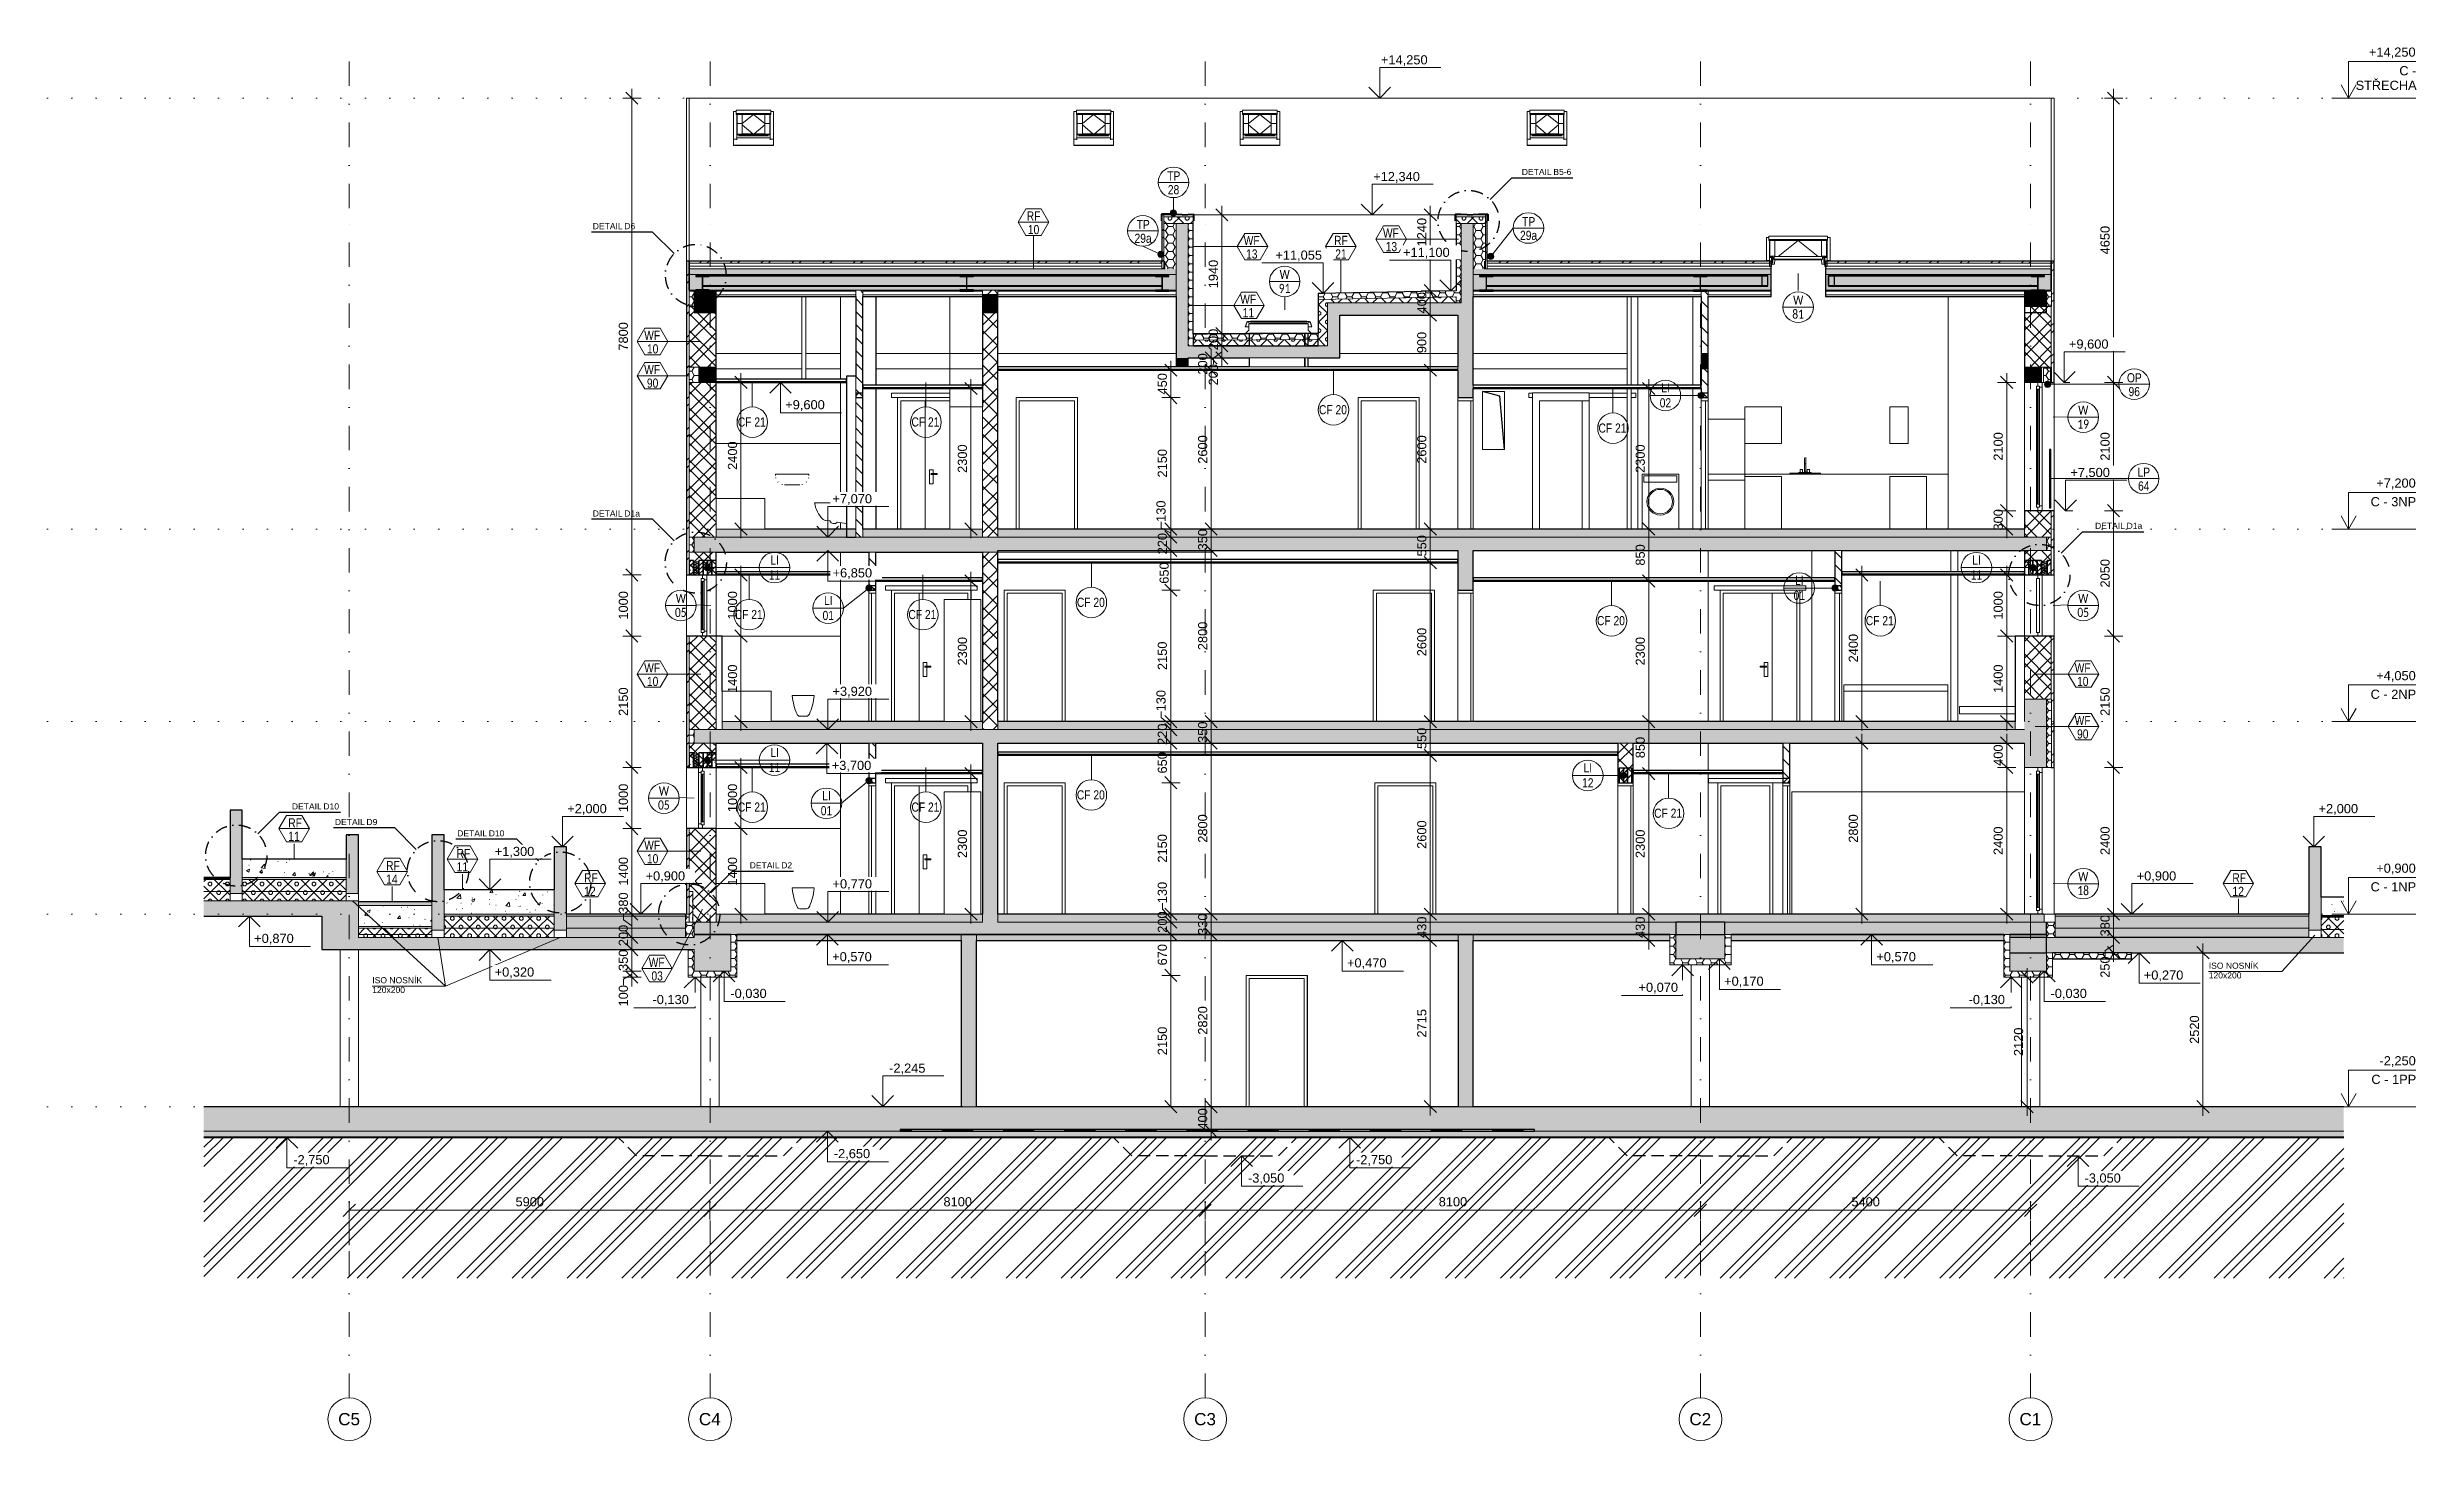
# Model space of a CAD drawing. Header units: millimetres. Extents: x -9657 to 178820, y -8645 to 72638.
# Drawn here: x 22260 to 61012, y -7711 to 15080 of the extents above; entities that cross this region are included whole.
import ezdxf

# ---------------------------------------------------------------- set-up
doc = ezdxf.new("R2010")
doc.units = ezdxf.units.MM
for name, pattern in [('HA_Dash_3mm-S1mm', [300, 200, -100]), ('HA_DashDot_10mm-S3mm', [1000, 400, -300, 0, -300]), ('HA_DashDot_4mm-S1mm', [400, 200, -100, 0, -100]), ('HA_Dot-S4mm', [400, 0, -400])]:
    doc.linetypes.add(name, pattern=pattern)
for name, color, linetype, lineweight in [('A-____-____-DIMS', 9, 'Continuous', 5), ('A-____-____-DIMS-100', 9, 'Continuous', 5), ('A-CLNG-____-IDEN', 9, 'Continuous', 9), ('A-CLNG-____-MCUT', 9, 'Continuous', 25), ('A-CLNG-____-PATT', 9, 'Continuous', 25), ('A-DETL-____-HDLN', 9, 'HA_Dash_3mm-S1mm', 25), ('A-DETL-____-OTLN', 9, 'Continuous', 25), ('A-DETL-____-THIN', 9, 'Continuous', 9), ('A-DETL-____-WIDE', 9, 'Continuous', 40), ('A-DETL-GENF-OTLN', 9, 'Continuous', 9), ('A-DOOR-____-MCUT', 9, 'Continuous', 9), ('A-DOOR-____-OTLN', 9, 'Continuous', 9), ('A-DOOR-FRAM-MCUT', 9, 'Continuous', 9), ('A-DOOR-FRAM-OTLN', 9, 'Continuous', 9), ('A-FLOR-____-IDEN', 9, 'Continuous', 9), ('A-FLOR-____-MCUT', 9, 'Continuous', 25), ('A-FLOR-____-OTLN', 9, 'Continuous', 9), ('A-FLOR-____-OVHD', 9, 'HA_DashDot_4mm-S1mm', 25), ('A-FLOR-____-PATT', 9, 'Continuous', 25), ('A-FLOR-HRAL-IDEN', 9, 'Continuous', 9), ('A-FLOR-HRAL-MCUT', 9, 'Continuous', 25), ('A-FLOR-HRAL-OTLN', 9, 'Continuous', 9), ('A-FLOR-LEVL-OTLN', 9, 'Continuous', 9), ('A-GENM-____-IDEN', 9, 'Continuous', 9), ('A-GENM-____-MCUT', 9, 'Continuous', 25), ('A-GENM-____-OTLN', 9, 'Continuous', 9), ('A-GLAZ-____-IDEN', 9, 'Continuous', 9), ('A-GLAZ-____-MCUT', 9, 'Continuous', 5), ('A-GLAZ-____-OTLN', 9, 'Continuous', 5), ('A-ROOF-____-MCUT', 9, 'Continuous', 25), ('A-ROOF-____-OTLN', 9, 'Continuous', 9), ('A-ROOF-____-PATT', 9, 'Continuous', 25), ('A-WALL-____-MCUT', 9, 'Continuous', 25), ('A-WALL-____-OTLN', 9, 'Continuous', 9), ('A-WALL-____-PATT', 9, 'Continuous', 25), ('C-PRKG-____-OTLN', 9, 'Continuous', 9), ('E-ELEC-FIXT-OTLN', 9, 'Continuous', 9), ('G-____-____-DIMS', 9, 'Continuous', 5), ('G-____-____-TEXT', 9, 'Continuous', 5), ('I-FURN-____-OTLN', 9, 'Continuous', 9), ('I-WALL-____-MCUT', 9, 'Continuous', 25), ('I-WALL-____-OTLN', 9, 'Continuous', 9), ('P-SANR-FIXT-OTLN', 9, 'Continuous', 9), ('Q-CASE-____-OTLN', 9, 'Continuous', 9), ('Q-SPCQ-____-OTLN', 9, 'Continuous', 9), ('S-BEAM-____-MCUT', 9, 'Continuous', 25), ('S-BEAM-____-OTLN', 9, 'Continuous', 9), ('S-COLS-____-OTLN', 9, 'Continuous', 9), ('S-GRID-____-IDEN', 9, 'Continuous', 9), ('S-GRID-____-OTLN', 9, 'Continuous', 5)]:
    doc.layers.add(name, color=color, linetype=linetype, lineweight=lineweight)
doc.styles.add('Arial', font='arial.ttf', dxfattribs={"height": 200})
doc.styles.add('Arial Narrow', font='ARIALN.TTF', dxfattribs={"height": 150})
doc.styles.add('Arial_1', font='arial.ttf', dxfattribs={"height": 150})
doc.styles.add('Arial_2', font='arial.ttf', dxfattribs={"height": 100})
doc.styles.add('Arial_3', font='arial.ttf', dxfattribs={"width": 0.8, "height": 150})
doc.styles.add('Calibri', font='calibri.ttf', dxfattribs={"width": 0.8, "height": 150})
doc.dimstyles.new('Inner_Dimensions', dxfattribs={"dimscale": 304.8, "dimtxt": 153.03891, "dimasz": 0.656168, "dimexe": 0.492126, "dimexo": 0.0625, "dimgap": 0.065617, "dimtad": 1, "dimdec": 0, "dimzin": 0, "dimdsep": 46, "dimtxsty": 'Arial_1', "dimblk1": 'OBLIQUE', "dimblk2": 'OBLIQUE', "dimsah": 1, "dimcen": 0.09, "dimdle": 0.492126, "dimazin": 0, "dimtfac": 1, "dimtdec": 4, "dimtix": 1, "dimtmove": 1, "dimatfit": 3, "dimfxl": 0.492126, "dimfxlon": 1, "dimtvp": 1, "dimtolj": 1, "dimtzin": 0, "dimlwd": 9, "dimlwe": 9, "dimarcsym": 2})
doc.dimstyles.new('Inner_Dimensions_1', dxfattribs={"dimscale": 304.8, "dimtxt": 153.03891, "dimasz": 0.656168, "dimexe": 0.492126, "dimexo": 0.0625, "dimgap": 0.065617, "dimtad": 1, "dimdec": 0, "dimzin": 0, "dimdsep": 46, "dimtxsty": 'Arial_1', "dimblk1": 'OBLIQUE', "dimblk2": 'OBLIQUE', "dimsah": 1, "dimcen": 0.09, "dimdle": 0.492126, "dimazin": 0, "dimtfac": 1, "dimtdec": 4, "dimtix": 1, "dimtmove": 0, "dimatfit": 3, "dimfxl": 0.492126, "dimfxlon": 1, "dimtvp": 1, "dimtolj": 1, "dimtzin": 0, "dimlwd": 9, "dimlwe": 9, "dimarcsym": 2})
doc.dimstyles.new('Inner_Dimensions_2', dxfattribs={"dimscale": 304.8, "dimtxt": 153.03891, "dimasz": 0.656168, "dimexe": 0.492126, "dimexo": 0.0625, "dimgap": 0.065617, "dimtad": 1, "dimdec": 0, "dimzin": 0, "dimdsep": 46, "dimtxsty": 'Arial_1', "dimblk1": 'OBLIQUE', "dimblk2": 'OBLIQUE', "dimsah": 1, "dimcen": 0.09, "dimdle": 0.492126, "dimazin": 0, "dimtfac": 1, "dimtdec": 4, "dimtix": 1, "dimtmove": 2, "dimatfit": 3, "dimfxl": 0.492126, "dimfxlon": 1, "dimtvp": 1, "dimtolj": 1, "dimtzin": 0, "dimlwd": 9, "dimlwe": 9, "dimarcsym": 2})
pattern_1 = [(45, (-49176.07, 1865.4), (-212.132, 212.132), []), (45, (-49026.07, 1865.4), (-212.132, 212.132), []), (315, (-49176.07, 1865.4), (212.132, 212.132), []), (315, (-49026.07, 1865.4), (212.132, 212.132), [])]
pattern_2 = [(45, (-49176.07, 1865.4), (-212.132, 212.132), []), (45, (-49026.07, 1865.4), (-212.132, 212.132), []), (315, (-49176.07, 1865.4), (141.4214, 141.4214), [])]
pattern_3 = [(135, (-49176.07, 1865.4), (-106.066, -106.066), [])]
pattern_4 = [(45, (-49176.07, 1865.4), (-251.447, 251.447), []), (45, (-49176.07, 2246.4), (-251.447, 251.447), [])]
pattern_5 = [(0, (-49176.066, 1865.4), (117.187, 67.658), [78.125, -156.25]), (120, (-49176.066, 1865.4), (-117.18755, 67.65879), [78.125, -156.25]), (60, (-49176.066, 1865.4), (-5e-05, 135.31592), [0, -156.25, 78.125, 0])]
pattern_6 = [(45, (-49105.36, 1865.4), (-141.4214, 141.4214), []), (0, (-48880.01, 1931.64), (141.421, 141.421), [25, -257.843]), (45, (-48855.01, 1931.64), (-141.4214, 141.4214), [25, -175]), (90, (-48837.33, 1949.32), (-141.421, 141.421), [25, -257.843]), (135, (-48837.33, 1974.32), (-141.4214, -141.4214), [25, -175]), (0, (-48880.01, 1992), (141.421, 141.421), [25, -257.843]), (45, (-48897.7, 1974.32), (-141.4214, 141.4214), [25, -175]), (90, (-48897.69, 1949.32), (-141.421, 141.421), [25, -257.843]), (135, (-48880.01, 1931.64), (-141.4214, -141.4214), [25, -175]), (135, (-48912.51, 1865.4), (-141.4214, -141.4214), [])]
pattern_7 = [(45, (-49176.07, 1865.4), (-176.7767, 176.7767), []), (45, (-49105.36, 1865.4), (-176.7767, 176.7767), []), (45, (-48963.93, 1865.4), (-106.066, 247.4874), [100, -50, 3.353, -46.647])]
pattern_8 = [(45, (28926.91, 1865.4), (-141.4214, 141.4214), []), (0, (29152.25, 1931.64), (141.421, 141.421), [25, -257.843]), (45, (29177.25, 1931.64), (-141.4214, 141.4214), [25, -175]), (90, (29194.93, 1949.32), (-141.421, 141.421), [25, -257.843]), (135, (29194.93, 1974.32), (-141.4214, -141.4214), [25, -175]), (0, (29152.25, 1992), (141.421, 141.421), [25, -257.843]), (45, (29134.58, 1974.32), (-141.4214, 141.4214), [25, -175]), (90, (29134.58, 1949.32), (-141.421, 141.421), [25, -257.843]), (135, (29152.25, 1931.64), (-141.4214, -141.4214), [25, -175]), (135, (29119.75, 1865.4), (-141.4214, -141.4214), [])]
pattern_9 = [(50, (28856.2, 1865.4), (537.945, -47.064), [56.25, -618.75]), (355, (28856.2, 1865.4), (-104.064, 564.144), [45, -495]), (100.451, (28901.03, 1861.5), (433.886, 517.077), [47.805, -525.857]), (46.184, (28856.2, 2015.4), (800.43, -124.142), [84.375, -928.125]), (96.636, (28922.9, 2005.06), (700.992, 730.593), [71.708, -788.785]), (351.184, (28856.2, 2015.4), (700.999, 730.586), [67.5, -742.5]), (21, (28931.2, 1977.9), (447.68, -301.964), [56.25, -618.75]), (326, (28931.2, 1977.9), (182.487, 543.863), [45, -495]), (71.451, (28968.5, 1952.74), (630.169, 241.893), [47.805, -525.857]), (37.5, (28856.2, 1865.4), (9.1199, 249.6704), [3.353, -485.647, 3.353, -499.147, -496.875]), (37.5, (28856.2, 1865.4), (9.1199, 249.6704), [-991.5, 3.353, -493.522]), (7.5, (28856.2, 1865.4), (197.3022, 295.8088), [3.353, -283.147, 3.353, -474.397, -189.375]), (7.5, (28856.2, 1865.4), (197.3022, 295.8088), [-764.25, 3.353, -186.022]), (327.5, (28688.95, 1865.4), (400.3668, -16.9162), [3.353, -184.147, 3.353, -581.647, -776.25]), (327.5, (28688.95, 1865.4), (400.3668, -16.9162), [-772.5, 3.353, -772.897]), (317.5, (28613.95, 1865.4), (437.3896, 75.0787), [3.353, -240.397, 3.353, -385.147, -551.25]), (317.5, (28613.95, 1865.4), (437.3896, 75.0787), [-632.25, 3.353, -547.897])]
pattern_10 = [(0, (28856.2, 1865.4), (117.187, 67.658), [78.125, -156.25]), (120, (28856.2, 1865.4), (-117.18755, 67.65879), [78.125, -156.25]), (60, (28856.2, 1865.4), (-5e-05, 135.31592), [0, -156.25, 78.125, 0])]
pattern_11 = [(0, (28856.2, 1865.4), (117.187, 67.658), [78.125, -156.25]), (120, (28856.2, 1865.4), (-117.18705, 67.65792), [78.125, -156.25]), (60, (28856.2, 1865.4), (0.00045, 135.31679), [0, -156.25, 78.125, 0])]

msp = doc.modelspace()

# ---------------------------------------------------------------- texts
at = {"layer": 'A-CLNG-____-IDEN', "lineweight": 5, "char_height": 150, "width": 564.388, "attachment_point": 1, "style": 'Arial_3'}
for s, insert in [('CF 21', (33553.3, 9027.4)), ('CF 21', (36393.3, 9027.4)), ('CF 20', (43058.8, 9227.4)), ('CF 21', (47630.8, 8927.4)), ('CF 21', (33503.3, 5877.4)), ('CF 21', (36343.3, 5877.4)), ('CF 20', (39099.2, 6077.4)), ('CF 20', (47605.8, 5777.4)), ('CF 21', (52003.3, 5777.4)), ('CF 21', (33553.3, 2727.4)), ('CF 21', (36393.3, 2727.4)), ('CF 20', (39099.2, 2927.4)), ('CF 21', (48540.8, 2627.4))]:
    msp.add_mtext(s, dxfattribs=dict(at, insert=insert))
at = {"layer": 'A-FLOR-____-IDEN', "lineweight": 5, "char_height": 150, "width": 240.506, "attachment_point": 1, "style": 'Arial Narrow'}
for s, insert in [('11', (26198.8, 2249.3)), ('11', (28951.9, 1749.3)), ('14', (27799.5, 1549.3)), ('12', (31036.9, 1349.3)), ('12', (57996.9, 1349.3))]:
    msp.add_mtext(s, dxfattribs=dict(at, insert=insert))
at = {"layer": 'A-FLOR-HRAL-IDEN', "lineweight": 5, "char_height": 150, "attachment_point": 1, "style": 'Arial_3'}
for s, insert, width in [('LP', (56447.7, 8205.2), 250.126), ('64', (56455.7, 7979.8), 230.886)]:
    msp.add_mtext(s, dxfattribs=dict(at, insert=insert, width=width))
at = {"layer": 'A-FLOR-LEVL-OTLN', "lineweight": 5, "char_height": 150, "attachment_point": 1, "style": 'Arial_1'}
for s, insert, width in [('+14,250', (60232.4, 15077.7), 945.991), ('C -', (60728.8, 14773.1), 344.726), ('ST', (60014.4, 14534.9), 320.675), ('ŘECHA', (60279, 14534.9), 889.873), ('+7,200', (60351.4, 8027.7), 801.687), ('C - 3NP', (60259.4, 7723.1), 913.924), ('+4,050', (60351.4, 4877.7), 801.687), ('C - 2NP', (60259.4, 4573.1), 913.924), ('+0,900', (60351.4, 1727.7), 801.687), ('C - 1NP', (60259.4, 1423.1), 913.924), ('-2,250', (60404.4, -1422.3), 737.552), ('C - 1PP', (60272.4, -1726.9), 897.89)]:
    msp.add_mtext(s, dxfattribs=dict(at, insert=insert, width=width))
at = {"layer": 'A-GENM-____-IDEN', "lineweight": 5, "char_height": 150, "attachment_point": 1, "style": 'Arial_3'}
for s, insert, width in [('TP', (40576.4, 13052), 256.54), ('28', (40586.8, 12826.5), 230.886), ('29a', (40042, 12032.3), 339.915), ('TP', (40076.4, 12257.7), 256.54), ('29a', (46347.3, 12079.5), 339.915), ('TP', (46381.7, 12305), 256.54), ('OP', (56274.1, 9750.2), 295.021), ('02', (48632.3, 9340.3), 230.886), ('LI', (48656.3, 9585.8), 173.164), ('96', (56300.5, 9524.8), 230.886), ('LI', (34085.6, 6769.3), 173.164), ('LI', (53744.3, 6769.3), 173.164), ('11', (34061.6, 6523.8), 230.886), ('LI', (50846.3, 6435.8), 173.164), ('11', (53720.3, 6523.8), 230.886), ('01', (34939.1, 5861.7), 230.886), ('LI', (34963.1, 6107.1), 173.164), ('01', (50822.3, 6190.3), 230.886), ('LI', (34085.6, 3619.3), 173.164), ('11', (34061.6, 3373.8), 230.886), ('12', (47362.3, 3123.8), 230.886), ('LI', (47386.3, 3369.3), 173.164), ('LI', (34934, 2914.1), 173.164), ('01', (34910, 2668.6), 230.886)]:
    msp.add_mtext(s, dxfattribs=dict(at, insert=insert, width=width))
at = {"layer": 'A-GLAZ-____-IDEN', "lineweight": 5, "char_height": 150, "attachment_point": 1, "style": 'Calibri'}
for s, insert, width in [('W', (42414.2, 11440.3), 211.645), ('91', (42401, 11211.7), 243.713), ('W', (50813.7, 11020), 211.645), ('81', (50800.5, 10791.4), 243.713), ('W', (55476.3, 9220.5), 211.645), ('19', (55463.1, 8991.9), 243.713), ('05', (32524.7, 5911.9), 243.713), ('W', (32537.9, 6140.5), 211.645), ('05', (55463.1, 5911.9), 243.713), ('W', (55476.3, 6140.5), 211.645), ('05', (32248, 2761.9), 243.713), ('W', (32261.2, 2990.5), 211.645), ('W', (55476.3, 1590.5), 211.645), ('18', (55463.1, 1361.9), 243.713)]:
    msp.add_mtext(s, dxfattribs=dict(at, insert=insert, width=width))
at = {"layer": 'G-____-____-TEXT', "color": 7, "lineweight": 9, "attachment_point": 1}
for s, insert, char_height, width, style in [('DETAIL ', (46376.1, 13093.1), 100, 625.316, 'Arial_2'), ('B5-6', (46892, 13093.1), 100, 360.759, 'Arial_2'), ('DETAIL ', (31180.7, 12205.7), 100, 625.316, 'Arial_2'), ('D6', (31696.7, 12205.7), 100, 216.456, 'Arial_2'), ('RF', (38278.6, 12396.6), 150, 275.781, 'Arial_3'), ('10', (38297.3, 12174.7), 150, 230.886, 'Arial_3'), ('WF', (44104.7, 12117.9), 150, 333.502, 'Arial_3'), ('WF', (41827.2, 11996.6), 150, 333.502, 'Arial_3'), ('13', (41866.7, 11774.7), 150, 230.886, 'Arial_3'), ('RF', (43306.2, 11997.3), 150, 275.781, 'Arial_3'), ('21', (43324.8, 11775.3), 150, 230.886, 'Arial_3'), ('13', (44149.8, 11895.9), 150, 230.886, 'Arial_3'), ('WF', (41770.4, 11036.2), 150, 333.502, 'Arial_3'), ('1', (41810, 10814.2), 150, 115.443, 'Arial_3'), ('1', (41905.2, 10814.2), 150, 115.443, 'Arial_3'), ('WF', (32021.3, 10444.9), 150, 333.502, 'Arial_3'), ('10', (32066.4, 10222.9), 150, 230.886, 'Arial_3'), ('WF', (32021.3, 9884.9), 150, 333.502, 'Arial_3'), ('90', (32066.4, 9662.9), 150, 230.886, 'Arial_3'), ('DETAIL ', (31180.7, 7505.7), 100, 625.316, 'Arial_2'), ('D1a', (31696.7, 7505.7), 100, 312.658, 'Arial_2'), ('DETAIL ', (55752.8, 7303.1), 100, 625.316, 'Arial_2'), ('D1a', (56268.7, 7303.1), 100, 312.658, 'Arial_2'), ('WF', (32021.3, 5004.9), 150, 333.502, 'Arial_3'), ('10', (32066.4, 4782.9), 150, 230.886, 'Arial_3'), ('WF', (55418.9, 5004.9), 150, 333.502, 'Arial_3'), ('10', (55458.4, 4782.9), 150, 230.886, 'Arial_3'), ('WF', (55418.9, 4144.9), 150, 333.502, 'Arial_3'), ('90', (55458.4, 3922.9), 150, 230.886, 'Arial_3'), ('DETAIL ', (26259, 2713.1), 100, 625.316, 'Arial_2'), ('D10', (26774.9, 2713.1), 100, 312.658, 'Arial_2'), ('DETAIL ', (26963, 2457.4), 100, 625.316, 'Arial_2'), ('D9', (27478.9, 2457.4), 100, 216.456, 'Arial_2'), ('WF', (32021.3, 2104.9), 150, 333.502, 'Arial_3'), ('DETAIL ', (33747.1, 1750.3), 100, 625.316, 'Arial_2'), ('D2', (34263.1, 1750.3), 100, 216.456, 'Arial_2'), ('WF', (32095.3, 187.5), 150, 333.502, 'Arial_3'), ('I', (57611.9, 108), 100, 48.101, 'Arial_2'), ('SO NOSNÍK ', (57651.6, 108), 100, 962.025, 'Arial_2'), ('120x200', (27573.7, -288.6), 100, 657.384, 'Arial_2'), ('I', (27573.7, -129.8), 100, 48.101, 'Arial_2'), ('SO NOSNÍK ', (27613.3, -129.8), 100, 962.025, 'Arial_2'), ('03', (32140.4, -34.5), 150, 230.886, 'Arial_3'), ('120x200', (57611.9, -50.8), 100, 657.384, 'Arial_2')]:
    msp.add_mtext(s, dxfattribs=dict(at, insert=insert, char_height=char_height, width=width, style=style))
at = {"layer": 'S-GRID-____-IDEN', "lineweight": 5, "char_height": 200, "width": 440.928, "attachment_point": 1, "style": 'Arial'}
for s, insert in [('C5', (27016.5, -7259.8)), ('C4', (32916.5, -7259.8)), ('C3', (41016.5, -7259.8)), ('C2', (49116.5, -7259.8)), ('C1', (54516.5, -7259.8))]:
    msp.add_mtext(s, dxfattribs=dict(at, insert=insert))

# ---------------------------------------------------------------- blocks, each defined once
blk = doc.blocks.new('HA_DR_Single_Swing_Solid - In_BJ_700x2100-2040353-ŘEZ C-C OBJEKT C')
at = {"layer": 'A-DOOR-____-MCUT', "color": 50}
for p, q in [((-42335, 3000), (-42335, 900)), ((-42295, 3000), (-42335, 3000)), ((-42295, 900), (-42295, 3000)), ((-42335, 900), (-42295, 900))]:
    blk.add_line(p, q, dxfattribs=at)
at = {"layer": 'A-DOOR-FRAM-MCUT', "color": 50}
for p, q in [((-42335, 3050), (-42335, 3000)), ((-42220, 3050), (-42335, 3050)), ((-42335, 3000), (-42220, 3000)), ((-42220, 3000), (-42220, 3050))]:
    blk.add_line(p, q, dxfattribs=at)
at = {"layer": 'A-DOOR-FRAM-OTLN', "color": 50}
blk.add_line((-42220, 3000), (-42220, 900), dxfattribs=at)
blk = doc.blocks.new('HA_DR_Single_Swing_Solid - In_BJ_900x2100_Vstup-2040224-ŘEZ C-C OBJEKT C')
at = {"layer": 'A-DOOR-FRAM-OTLN', "color": 50}
for p, q in [((-40125, 3050), (-40125, 900)), ((-39125, 3050), (-40125, 3050)), ((-40075, 900), (-40075, 3000)), ((-40075, 3000), (-39175, 3000)), ((-39175, 900), (-39175, 3000)), ((-39125, 3050), (-39125, 900))]:
    blk.add_line(p, q, dxfattribs=at)
blk = doc.blocks.new('HA_DR_Single_Swing_Solid - In_BJ_900x2100_Vstup-2040222-ŘEZ C-C OBJEKT C')
at = {"layer": 'A-DOOR-FRAM-OTLN', "color": 50}
for p, q in [((-34060, 900), (-34060, 3050)), ((-33060, 3050), (-34060, 3050)), ((-34010, 3000), (-34010, 900)), ((-34010, 3000), (-33110, 3000)), ((-33110, 3000), (-33110, 900)), ((-33060, 900), (-33060, 3050))]:
    blk.add_line(p, q, dxfattribs=at)
blk = doc.blocks.new('HA_DR_Double_Swing_Solid - In_BJ_1200x2100_800-1662813-ŘEZ C-C OBJEKT C')
at = {"layer": 'A-DOOR-____-OTLN', "color": 50}
for p, q in [((-41515, 3000), (-41515, 900)), ((-41515, 900), (-41515, 3000)), ((-41445, 1870), (-41445, 1640)), ((-41385, 1870), (-41445, 1870)), ((-41445, 1640), (-41385, 1640)), ((-41320, 1807), (-41415, 1807)), ((-41415, 1792), (-41320, 1792)), ((-41385, 1807), (-41385, 1870)), ((-41385, 1640), (-41385, 1793)), ((-41320, 1807), (-41320, 1800)), ((-41320, 1800), (-41320, 1792))]:
    blk.add_line(p, q, dxfattribs=at)
for points, knots in [([(-41422, 1800), (-41422, 1801), (-41422, 1802), (-41422, 1803), (-41421, 1804), (-41421, 1804), (-41421, 1805), (-41420, 1805), (-41419, 1806), (-41419, 1806), (-41418, 1807), (-41418, 1807), (-41417, 1807), (-41417, 1807), (-41416, 1807), (-41416, 1807), (-41415, 1807), (-41415, 1807), (-41415, 1807)], [0, 0, 0, 0, 0.0833333, 0.125, 0.1666667, 0.2083333, 0.2291667, 0.25, 0.2916667, 0.3333333, 0.3541667, 0.375, 0.3958333, 0.4166667, 0.4375, 0.4583333, 0.4791667, 0.5, 0.5, 0.5, 0.5]), ([(-41415, 1792), (-41415, 1792), (-41415, 1793), (-41416, 1793), (-41416, 1793), (-41417, 1793), (-41417, 1793), (-41418, 1793), (-41418, 1793), (-41419, 1794), (-41419, 1794), (-41420, 1794), (-41420, 1795), (-41421, 1795), (-41421, 1796), (-41421, 1796), (-41422, 1797), (-41422, 1798), (-41422, 1799), (-41422, 1800)], [0.5, 0.5, 0.5, 0.5, 0.5208333, 0.5416667, 0.5625, 0.5833333, 0.6041667, 0.625, 0.6458333, 0.6666667, 0.6875, 0.7083333, 0.75, 0.7708333, 0.7916667, 0.8333333, 0.875, 0.9166667, 1, 1, 1, 1])]:
    blk.add_open_spline(points, degree=3, knots=knots, dxfattribs=at)
at = {"layer": 'A-DOOR-FRAM-OTLN', "color": 50}
for p, q in [((-41965, 3050), (-41965, 900)), ((-40665, 3050), (-41965, 3050)), ((-41915, 900), (-41915, 3000)), ((-41915, 3000), (-40715, 3000)), ((-40715, 2900), (-40715, 3000)), ((-40665, 3050), (-40665, 2900))]:
    blk.add_line(p, q, dxfattribs=at)
blk = doc.blocks.new('HA_DR_Single_Swing_Solid - In_BJ_900x2100_Vstup-2040226-ŘEZ C-C OBJEKT C')
at = {"layer": 'A-DOOR-____-MCUT', "color": 50}
for p, q in [((-29835, 3000), (-29875, 3000)), ((-29875, 3000), (-29875, 900)), ((-29835, 900), (-29835, 3000)), ((-29875, 900), (-29835, 900))]:
    blk.add_line(p, q, dxfattribs=at)
at = {"layer": 'A-DOOR-FRAM-MCUT', "color": 50}
for p, q in [((-29835, 3050), (-30085, 3050)), ((-30085, 3050), (-30085, 3000)), ((-30085, 3000), (-29835, 3000)), ((-29835, 3000), (-29835, 3050))]:
    blk.add_line(p, q, dxfattribs=at)
at = {"layer": 'A-DOOR-FRAM-OTLN', "color": 50}
blk.add_line((-30085, 3000), (-30085, 900), dxfattribs=at)
blk = doc.blocks.new('HA_DR_Single_Swing_Solid - In_BJ_900x2100_Vstup-V36-ŘEZ C-C OBJEKT C')
at = {"layer": 'A-DOOR-FRAM-OTLN', "color": 50}
for p, q in [((-34085, 4050), (-34085, 6200)), ((-33085, 6200), (-34085, 6200)), ((-34035, 6150), (-34035, 4050)), ((-34035, 6150), (-33135, 6150)), ((-33135, 6150), (-33135, 4050)), ((-33085, 4050), (-33085, 6200))]:
    blk.add_line(p, q, dxfattribs=at)
blk = doc.blocks.new('HA_DR_Single_Swing_Solid - In_BJ_700x2100-V37-ŘEZ C-C OBJEKT C')
at = {"layer": 'A-DOOR-____-MCUT', "color": 50}
for p, q in [((-42335, 6150), (-42335, 4050)), ((-42295, 6150), (-42335, 6150)), ((-42295, 4050), (-42295, 6150)), ((-42335, 4050), (-42295, 4050))]:
    blk.add_line(p, q, dxfattribs=at)
at = {"layer": 'A-DOOR-FRAM-MCUT', "color": 50}
for p, q in [((-42335, 6200), (-42335, 6150)), ((-42220, 6200), (-42335, 6200)), ((-42335, 6150), (-42220, 6150)), ((-42220, 6150), (-42220, 6200))]:
    blk.add_line(p, q, dxfattribs=at)
at = {"layer": 'A-DOOR-FRAM-OTLN', "color": 50}
blk.add_line((-42220, 6150), (-42220, 4050), dxfattribs=at)
blk = doc.blocks.new('HA_DR_Single_Swing_Solid - In_BJ_900x2100_Vstup-2040228-ŘEZ C-C OBJEKT C')
at = {"layer": 'A-DOOR-FRAM-OTLN', "color": 50}
for p, q in [((-40125, 6200), (-40125, 4050)), ((-39125, 6200), (-40125, 6200)), ((-40075, 4050), (-40075, 6150)), ((-40075, 6150), (-39175, 6150)), ((-39175, 4050), (-39175, 6150)), ((-39125, 6200), (-39125, 4050))]:
    blk.add_line(p, q, dxfattribs=at)
blk = doc.blocks.new('HA_DR_Double_Swing_Solid - In_BJ_1200x2100_800-1662849-ŘEZ C-C OBJEKT C')
at = {"layer": 'A-DOOR-____-OTLN', "color": 50}
for p, q in [((-27560, 4050), (-27560, 6150)), ((-27560, 6150), (-27560, 4050)), ((-27660, 4957), (-27755, 4957)), ((-27755, 4950), (-27755, 4957)), ((-27755, 4942), (-27755, 4950)), ((-27755, 4942), (-27660, 4942)), ((-27630, 5020), (-27690, 5020)), ((-27690, 5020), (-27690, 4957)), ((-27690, 4943), (-27690, 4790)), ((-27690, 4790), (-27630, 4790)), ((-27630, 4790), (-27630, 5020))]:
    blk.add_line(p, q, dxfattribs=at)
for points, knots in [([(-27660, 4957), (-27660, 4957), (-27659, 4957), (-27659, 4957), (-27658, 4957), (-27658, 4957), (-27657, 4957), (-27657, 4957), (-27657, 4957), (-27656, 4956), (-27656, 4956), (-27655, 4956), (-27655, 4955), (-27654, 4955), (-27654, 4954), (-27653, 4954), (-27653, 4953), (-27653, 4952), (-27652, 4951), (-27652, 4950)], [0.5, 0.5, 0.5, 0.5, 0.5208333, 0.5416667, 0.5625, 0.5833333, 0.6041667, 0.625, 0.6458333, 0.6666667, 0.6875, 0.7083333, 0.75, 0.7708333, 0.7916667, 0.8333333, 0.875, 0.9166667, 1, 1, 1, 1]), ([(-27652, 4950), (-27652, 4949), (-27653, 4948), (-27653, 4947), (-27653, 4946), (-27654, 4946), (-27654, 4945), (-27655, 4945), (-27655, 4944), (-27656, 4944), (-27657, 4943), (-27657, 4943), (-27657, 4943), (-27658, 4943), (-27658, 4943), (-27659, 4943), (-27659, 4943), (-27660, 4942), (-27660, 4942)], [0, 0, 0, 0, 0.0833333, 0.125, 0.1666667, 0.2083333, 0.2291667, 0.25, 0.2916667, 0.3333333, 0.3541667, 0.375, 0.3958333, 0.4166667, 0.4375, 0.4583333, 0.4791667, 0.5, 0.5, 0.5, 0.5])]:
    blk.add_open_spline(points, degree=3, knots=knots, dxfattribs=at)
at = {"layer": 'A-DOOR-FRAM-OTLN', "color": 50}
for p, q in [((-28410, 4050), (-28410, 6200)), ((-27110, 6200), (-28410, 6200)), ((-28360, 6150), (-28360, 4050)), ((-28360, 6150), (-27160, 6150)), ((-27160, 6150), (-27160, 4050)), ((-27110, 4050), (-27110, 6200))]:
    blk.add_line(p, q, dxfattribs=at)
blk = doc.blocks.new('HA_DR_Single_Swing_Solid - In_BJ_700x2100-2040355-ŘEZ C-C OBJEKT C')
at = {"layer": 'A-DOOR-____-MCUT', "color": 50}
for p, q in [((-26420, 6150), (-26460, 6150)), ((-26460, 6150), (-26460, 4050)), ((-26420, 4050), (-26420, 6150)), ((-26460, 4050), (-26420, 4050))]:
    blk.add_line(p, q, dxfattribs=at)
at = {"layer": 'A-DOOR-FRAM-MCUT', "color": 50}
for p, q in [((-26420, 6200), (-26535, 6200)), ((-26535, 6200), (-26535, 6150)), ((-26535, 6150), (-26420, 6150)), ((-26420, 6150), (-26420, 6200))]:
    blk.add_line(p, q, dxfattribs=at)
at = {"layer": 'A-DOOR-FRAM-OTLN', "color": 50}
blk.add_line((-26535, 4050), (-26535, 6150), dxfattribs=at)
blk = doc.blocks.new('HA_DR_Single_Swing_Solid - In_BJ_900x2100_Vstup-V38-ŘEZ C-C OBJEKT C')
at = {"layer": 'A-DOOR-____-MCUT', "color": 50}
for p, q in [((-32450, 9300), (-32490, 9300)), ((-32490, 9300), (-32490, 7200)), ((-32450, 7200), (-32450, 9300)), ((-32490, 7200), (-32450, 7200))]:
    blk.add_line(p, q, dxfattribs=at)
at = {"layer": 'A-DOOR-FRAM-MCUT', "color": 50}
for p, q in [((-32450, 9350), (-32700, 9350)), ((-32700, 9350), (-32700, 9300)), ((-32450, 9300), (-32450, 9350)), ((-32700, 9300), (-32450, 9300))]:
    blk.add_line(p, q, dxfattribs=at)
at = {"layer": 'A-DOOR-FRAM-OTLN', "color": 50}
blk.add_line((-32700, 7200), (-32700, 9300), dxfattribs=at)
blk = doc.blocks.new('HA_DR_Single_SlidingToPocket_Solid - In_BJ_700x2100-2021921-ŘEZ C-C OBJEKT C')
at = {"layer": 'A-DOOR-FRAM-OTLN', "color": 50}
for p, q in [((-31480, 7200), (-31480, 9430)), ((-30555, 9430), (-31480, 9430)), ((-30555, 9300), (-30555, 9430)), ((-31367, 9300), (-31367, 7200)), ((-31367, 9300), (-30555, 9300)), ((-30667, 7200), (-30667, 9300)), ((-30555, 9300), (-30667, 9300)), ((-30555, 9300), (-30555, 7200))]:
    blk.add_line(p, q, dxfattribs=at)
blk = doc.blocks.new('HA_WD_SinglePanel - 625x1000-1662819-ŘEZ C-C OBJEKT C')
at = {"layer": 'A-GLAZ-____-MCUT', "color": 250}
for p, q in [((-45055, 3300), (-45125, 3300)), ((-45125, 3300), (-45125, 3220)), ((-45125, 3220), (-45080, 3220)), ((-45030, 3240), (-45080, 3240)), ((-45080, 3240), (-45080, 3190)), ((-45080, 3220), (-45080, 3240)), ((-45080, 3240), (-45055, 3240)), ((-45080, 3190), (-45030, 3190)), ((-45060, 3190), (-45060, 2410)), ((-45050, 3190), (-45060, 3190)), ((-45055, 3240), (-45055, 3300)), ((-45050, 2410), (-45050, 3190)), ((-45030, 3190), (-45030, 3240)), ((-45080, 2380), (-45125, 2380)), ((-45125, 2380), (-45125, 2300)), ((-45030, 2410), (-45080, 2410)), ((-45080, 2410), (-45080, 2360)), ((-45080, 2360), (-45080, 2380)), ((-45080, 2360), (-45030, 2360)), ((-45055, 2360), (-45080, 2360)), ((-45060, 2410), (-45050, 2410)), ((-45055, 2300), (-45055, 2360)), ((-45030, 2360), (-45030, 2410)), ((-45125, 2300), (-45055, 2300))]:
    blk.add_line(p, q, dxfattribs=at)
at = {"layer": 'A-GLAZ-____-OTLN', "color": 250}
for p, q in [((-45125, 2380), (-45125, 3220)), ((-45080, 3190), (-45080, 2410)), ((-45030, 2410), (-45030, 3190))]:
    blk.add_line(p, q, dxfattribs=at)
blk = doc.blocks.new('HA_WD_SinglePanel - 1250x2400-1662821-ŘEZ C-C OBJEKT C')
at = {"layer": 'A-GLAZ-____-MCUT', "color": 250}
for p, q in [((-23190, 3240), (-23240, 3240)), ((-23240, 3240), (-23240, 3190)), ((-23240, 3190), (-23190, 3190)), ((-23210, 3190), (-23220, 3190)), ((-23220, 3190), (-23220, 1010)), ((-23215, 3298), (-23215, 3240)), ((-23215, 3240), (-23190, 3240)), ((-23210, 1010), (-23210, 3190)), ((-23190, 3190), (-23190, 3240)), ((-23190, 3240), (-23190, 3220)), ((-23190, 3220), (-23145, 3220)), ((-23145, 3220), (-23145, 3298)), ((-23190, 1010), (-23240, 1010)), ((-23240, 1010), (-23240, 960)), ((-23240, 960), (-23190, 960)), ((-23220, 1010), (-23210, 1010)), ((-23215, 960), (-23215, 900)), ((-23190, 960), (-23215, 960)), ((-23215, 900), (-23145, 900)), ((-23190, 960), (-23190, 1010)), ((-23145, 980), (-23190, 980)), ((-23190, 980), (-23190, 960)), ((-23145, 900), (-23145, 980))]:
    blk.add_line(p, q, dxfattribs=at)
at = {"layer": 'A-GLAZ-____-OTLN', "color": 250}
for p, q in [((-23240, 3190), (-23240, 1010)), ((-23190, 1010), (-23190, 3190)), ((-23145, 3220), (-23145, 980))]:
    blk.add_line(p, q, dxfattribs=at)
blk = doc.blocks.new('HA_WD_SinglePanel - 625x1000-V39-ŘEZ C-C OBJEKT C')
at = {"layer": 'A-GLAZ-____-MCUT', "color": 250}
for p, q in [((-23190, 6390), (-23240, 6390)), ((-23240, 6390), (-23240, 5510)), ((-23215, 6450), (-23215, 6390)), ((-23145, 6450), (-23215, 6450)), ((-23215, 6390), (-23190, 6390)), ((-23190, 5510), (-23190, 6390)), ((-23190, 6390), (-23190, 5510)), ((-23145, 5450), (-23145, 6450)), ((-23240, 5510), (-23190, 5510)), ((-23190, 5510), (-23215, 5510)), ((-23215, 5510), (-23215, 5450)), ((-23215, 5450), (-23145, 5450))]:
    blk.add_line(p, q, dxfattribs=at)
blk = doc.blocks.new('HA_WD_SinglePanel - 625x1000-1858207-ŘEZ C-C OBJEKT C')
at = {"layer": 'A-GLAZ-____-MCUT', "color": 250}
for p, q in [((-45030, 6390), (-45080, 6390)), ((-45080, 6390), (-45080, 6340)), ((-45080, 6340), (-45030, 6340)), ((-45050, 6340), (-45060, 6340)), ((-45060, 6340), (-45060, 5560)), ((-45055, 6450), (-45055, 6390)), ((-44985, 6450), (-45055, 6450)), ((-45055, 6390), (-45030, 6390)), ((-45050, 5560), (-45050, 6340)), ((-45030, 6340), (-45030, 6390)), ((-45030, 6390), (-45030, 6370)), ((-45030, 6370), (-44985, 6370)), ((-44985, 6370), (-44985, 6450)), ((-45030, 5560), (-45080, 5560)), ((-45080, 5560), (-45080, 5510)), ((-45080, 5510), (-45030, 5510)), ((-45060, 5560), (-45050, 5560)), ((-45055, 5510), (-45055, 5450)), ((-45030, 5510), (-45055, 5510)), ((-45055, 5450), (-44985, 5450)), ((-45030, 5510), (-45030, 5560)), ((-44985, 5530), (-45030, 5530)), ((-45030, 5530), (-45030, 5510)), ((-44985, 5450), (-44985, 5530))]:
    blk.add_line(p, q, dxfattribs=at)
at = {"layer": 'A-GLAZ-____-OTLN', "color": 250}
for p, q in [((-45080, 6340), (-45080, 5560)), ((-45030, 5560), (-45030, 6340)), ((-44985, 6370), (-44985, 5530))]:
    blk.add_line(p, q, dxfattribs=at)
blk = doc.blocks.new('ABMV_Bathtub_Generic - 800x1700-1414026-ŘEZ C-C OBJEKT C')
at = {"layer": 'P-SANR-FIXT-OTLN', "color": 50}
for p, q in [((-44835, 900), (-44835, 1400)), ((-44835, 1400), (-44035, 1400)), ((-44035, 1400), (-44035, 900)), ((-44035, 900), (-44835, 900))]:
    blk.add_line(p, q, dxfattribs=at)
blk = doc.blocks.new('ABMV_Bathtub_Generic - 800x1700-V40-ŘEZ C-C OBJEKT C')
at = {"layer": 'P-SANR-FIXT-OTLN', "color": 50}
for p, q in [((-24690, 4550), (-26390, 4550)), ((-26390, 4550), (-26390, 4050)), ((-24690, 4550), (-24690, 4050))]:
    blk.add_line(p, q, dxfattribs=at)
blk = doc.blocks.new('ABMV_Toilet_WallHung - Default-1928450-ŘEZ C-C OBJEKT C')
at = {"layer": 'A-GENM-____-OTLN', "color": 50}
for p, q in [((-43237, 4480), (-43583, 4480)), ((-43465, 4140), (-43358, 4140))]:
    blk.add_line(p, q, dxfattribs=at)
for centre, radius, start, end in [((-43583, 4474), 6.3, 90, 186.0487), ((-42529, 4585), 1066, 186.0487, 202.9158), ((-44291, 4585), 1066, 337.2719, 353.9513), ((-43237, 4474), 6.31, 353.9513, 90), ((-43465, 4190), 50, 202.9158, 270), ((-43358, 4195), 55, 270, 337.2719)]:
    blk.add_arc(centre, radius, start, end, dxfattribs=at)
blk = doc.blocks.new('ABMV_ShowerBasin_Generic - 800x960-1530461-ŘEZ C-C OBJEKT C')
at = {"layer": 'P-SANR-FIXT-OTLN', "color": 50}
for p, q in [((-24495, 4180), (-24495, 4300)), ((-24495, 4300), (-23585, 4300)), ((-23585, 4180), (-24495, 4180))]:
    blk.add_line(p, q, dxfattribs=at)
blk = doc.blocks.new('Casework 9 - Casework 6-1428134-ŘEZ C-C OBJEKT C')
at = {"layer": 'Q-CASE-____-OTLN', "color": 50}
for q in [(-24685, 8100), (-28610, 7200)]:
    blk.add_line((-28610, 8100), q, dxfattribs=at)
blk = doc.blocks.new('Lednice_Mraznička_ADNS - Lednice 600x600x1800-1423141-ŘEZ C-C OBJEKT C')
at = {"layer": 'Q-SPCQ-____-OTLN', "color": 50}
for p, q in [((-28610, 9000), (-28010, 9000)), ((-28610, 8000), (-28610, 9000)), ((-28010, 8000), (-28010, 9000)), ((-28010, 8000), (-28610, 8000)), ((-28610, 8000), (-28010, 8000)), ((-28610, 7200), (-28610, 8000)), ((-28010, 7200), (-28010, 8000))]:
    blk.add_line(p, q, dxfattribs=at)
blk = doc.blocks.new('Kuchyňská_linka_myčka_ADNS - Myčka-1423139-ŘEZ C-C OBJEKT C')
at = {"layer": 'Q-SPCQ-____-OTLN', "color": 50}
for p, q in [((-28010, 9200), (-27410, 9200)), ((-28010, 9000), (-28010, 9200)), ((-27410, 8600), (-27410, 9200)), ((-27410, 8600), (-28010, 8600)), ((-28010, 8060), (-27410, 8060)), ((-28010, 7200), (-28010, 8060)), ((-27410, 7200), (-27410, 8060))]:
    blk.add_line(p, q, dxfattribs=at)
blk = doc.blocks.new('Kuchyňská_linka_sporák_ADNS - 600x600x800-1423137-ŘEZ C-C OBJEKT C')
at = {"layer": 'Q-SPCQ-____-OTLN', "color": 50}
for p, q in [((-25635, 9200), (-25335, 9200)), ((-25635, 8600), (-25635, 9200)), ((-25335, 8600), (-25335, 9200)), ((-25335, 8600), (-25635, 8600)), ((-25635, 8060), (-25035, 8060)), ((-25635, 7200), (-25635, 8060)), ((-25035, 7200), (-25035, 8060))]:
    blk.add_line(p, q, dxfattribs=at)
blk = doc.blocks.new('Skříňka se dřezem_ pravoúhlá - 500 x 440mm-1427235-ŘEZ C-C OBJEKT C')
at = {"layer": 'P-SANR-FIXT-OTLN', "color": 50}
for p, q in [((-27103, 8176), (-27103, 8125)), ((-27103, 8176), (-27064, 8176)), ((-27064, 8125), (-27064, 8176)), ((-27033, 8138), (-27033, 8125)), ((-27033, 8138), (-27007, 8138)), ((-27030, 8333), (-27030, 8325)), ((-27030, 8318), (-27030, 8138)), ((-27030, 8300), (-27030, 8265)), ((-27020, 8265), (-27029, 8265)), ((-27020, 8373), (-27020, 8373)), ((-27011, 8265), (-27020, 8265)), ((-27011, 8265), (-27011, 8300)), ((-27010, 8138), (-27010, 8333)), ((-27007, 8125), (-27007, 8138)), ((-26988, 8176), (-26988, 8125)), ((-26988, 8176), (-26950, 8176)), ((-26950, 8125), (-26950, 8176)), ((-27271, 8113), (-27271, 8100)), ((-27270, 8113), (-27186, 8113)), ((-27270, 8100), (-27270, 8113)), ((-27186, 8113), (-26855, 8113)), ((-27186, 8113), (-27186, 8100)), ((-27128, 8125), (-27128, 8113)), ((-27127, 8125), (-27109, 8125)), ((-27109, 8125), (-27083, 8125)), ((-27083, 8125), (-26969, 8125)), ((-26969, 8125), (-26944, 8125)), ((-26944, 8125), (-26925, 8125)), ((-26925, 8113), (-26925, 8125)), ((-26855, 8113), (-26770, 8113)), ((-26855, 8100), (-26855, 8113)), ((-26770, 8100), (-26770, 8113)), ((-26770, 8113), (-26770, 8113)), ((-26770, 8100), (-26770, 8113)), ((-26769, 8100), (-26769, 8113))]:
    blk.add_line(p, q, dxfattribs=at)
at = {"layer": 'P-SANR-FIXT-OTLN', "color": 50, "flags": 128}
for points in [[(-27030, 8364), (-27030, 8363), (-27030, 8363), (-27030, 8363), (-27030, 8363), (-27030, 8362), (-27030, 8362), (-27030, 8361), (-27030, 8360), (-27030, 8359), (-27030, 8359), (-27030, 8357), (-27030, 8356), (-27030, 8355), (-27030, 8354), (-27030, 8352), (-27030, 8351), (-27030, 8349), (-27030, 8348), (-27030, 8346), (-27030, 8344), (-27030, 8342), (-27030, 8340), (-27030, 8338), (-27030, 8336), (-27030, 8334), (-27030, 8332), (-27030, 8330), (-27030, 8328), (-27030, 8325), (-27030, 8323), (-27030, 8321), (-27030, 8318), (-27030, 8316), (-27030, 8313), (-27030, 8311), (-27030, 8308), (-27030, 8306), (-27030, 8303), (-27030, 8301), (-27030, 8300)], [(-27030, 8333), (-27030, 8335), (-27030, 8336), (-27030, 8337), (-27030, 8338), (-27030, 8339), (-27030, 8341), (-27030, 8342), (-27030, 8343), (-27030, 8344), (-27030, 8345), (-27030, 8346), (-27030, 8347), (-27030, 8348), (-27030, 8349), (-27030, 8350), (-27030, 8351), (-27030, 8352), (-27030, 8353), (-27030, 8354), (-27030, 8355), (-27030, 8356)], [(-27029, 8365), (-27029, 8365), (-27029, 8366), (-27029, 8366), (-27029, 8367), (-27029, 8367), (-27029, 8367), (-27029, 8368), (-27028, 8368), (-27028, 8368)], [(-27012, 8369), (-27012, 8368), (-27012, 8368), (-27011, 8368), (-27011, 8367), (-27011, 8367), (-27011, 8367), (-27011, 8366), (-27011, 8366), (-27011, 8366), (-27011, 8365), (-27011, 8365), (-27011, 8364), (-27011, 8364), (-27010, 8364), (-27010, 8364)], [(-27011, 8300), (-27011, 8303), (-27011, 8305), (-27011, 8308), (-27011, 8310), (-27011, 8313), (-27011, 8315), (-27011, 8318), (-27011, 8320), (-27011, 8322), (-27011, 8325), (-27011, 8327), (-27011, 8329), (-27011, 8332), (-27011, 8334), (-27011, 8336), (-27011, 8338), (-27011, 8340), (-27011, 8342), (-27011, 8344), (-27011, 8346), (-27011, 8347), (-27011, 8349), (-27011, 8351), (-27011, 8352), (-27011, 8353), (-27011, 8355), (-27011, 8356), (-27011, 8357), (-27011, 8358), (-27011, 8359), (-27011, 8360), (-27011, 8361), (-27011, 8362), (-27011, 8362), (-27011, 8363), (-27011, 8363), (-27011, 8363), (-27011, 8363), (-27011, 8364), (-27011, 8364)], [(-27010, 8364), (-27010, 8364), (-27010, 8363), (-27010, 8363), (-27010, 8363), (-27010, 8363), (-27010, 8363), (-27010, 8362), (-27010, 8362), (-27010, 8362), (-27010, 8361), (-27010, 8361), (-27010, 8360), (-27010, 8360), (-27010, 8359), (-27010, 8358), (-27010, 8358), (-27010, 8357), (-27010, 8356), (-27010, 8355), (-27010, 8354), (-27010, 8353), (-27010, 8353), (-27010, 8352), (-27010, 8351), (-27010, 8350), (-27010, 8349), (-27010, 8348), (-27010, 8347), (-27010, 8345), (-27010, 8344), (-27010, 8343), (-27010, 8342), (-27010, 8341), (-27010, 8340), (-27010, 8338), (-27010, 8337), (-27010, 8336), (-27010, 8335), (-27010, 8334), (-27010, 8333)]]:
    blk.add_lwpolyline(points, dxfattribs=at)
blk = doc.blocks.new('HA_DR_Single_Swing_Solid - In_BJ_900x2100_Vstup-V41-ŘEZ C-C OBJEKT C')
at = {"layer": 'A-DOOR-____-MCUT', "color": 50}
for p, q in [((-32450, 6150), (-32490, 6150)), ((-32490, 6150), (-32490, 4050)), ((-32450, 4050), (-32450, 6150)), ((-32490, 4050), (-32450, 4050))]:
    blk.add_line(p, q, dxfattribs=at)
at = {"layer": 'A-DOOR-FRAM-MCUT', "color": 50}
for p, q in [((-32450, 6200), (-32700, 6200)), ((-32700, 6200), (-32700, 6150)), ((-32700, 6150), (-32450, 6150)), ((-32450, 6150), (-32450, 6200))]:
    blk.add_line(p, q, dxfattribs=at)
at = {"layer": 'A-DOOR-FRAM-OTLN', "color": 50}
blk.add_line((-32700, 6150), (-32700, 4050), dxfattribs=at)
blk = doc.blocks.new('HA_DR_Single_Swing_Solid - In_BJ_800x2100-2040331-ŘEZ C-C OBJEKT C')
at = {"layer": 'A-DOOR-FRAM-OTLN', "color": 50}
for p, q in [((-28450, 900), (-28450, 3050)), ((-27550, 3050), (-28450, 3050)), ((-28400, 3000), (-28400, 900)), ((-28400, 3000), (-27600, 3000)), ((-27600, 3000), (-27600, 900)), ((-27550, 900), (-27550, 3050))]:
    blk.add_line(p, q, dxfattribs=at)
blk = doc.blocks.new('HA_DR_Single_Swing_Solid - In_BJ_800x2100-V42-ŘEZ C-C OBJEKT C')
at = {"layer": 'A-DOOR-____-MCUT', "color": 50}
for p, q in [((-27270, 3000), (-27310, 3000)), ((-27310, 3000), (-27310, 900)), ((-27270, 900), (-27270, 3000)), ((-27310, 900), (-27270, 900))]:
    blk.add_line(p, q, dxfattribs=at)
at = {"layer": 'A-DOOR-FRAM-MCUT', "color": 50}
for p, q in [((-27270, 3050), (-27385, 3050)), ((-27385, 3050), (-27385, 3000)), ((-27385, 3000), (-27270, 3000)), ((-27270, 3000), (-27270, 3050))]:
    blk.add_line(p, q, dxfattribs=at)
at = {"layer": 'A-DOOR-FRAM-OTLN', "color": 50}
blk.add_line((-27385, 3000), (-27385, 900), dxfattribs=at)
blk = doc.blocks.new('ABMV_WashBasin_Generic - 550x460-1465709-ŘEZ C-C OBJEKT C')
at = {"layer": 'P-SANR-FIXT-OTLN', "color": 50}
for p, q in [((-43865, 8100), (-43865, 8075)), ((-43715, 8100), (-43865, 8100)), ((-43465, 8100), (-43715, 8100)), ((-43715, 7925), (-43465, 7925)), ((-43315, 8100), (-43465, 8100)), ((-43315, 8075), (-43315, 8100))]:
    blk.add_line(p, q, dxfattribs=at)
for centre, start, end in [((-43715, 8075), 193.3248, 196.6752), ((-43715, 8075), 223.3248, 226.6752), ((-43715, 8075), 253.3105, 256.7041), ((-43465, 8075), 283.2959, 286.6895), ((-43465, 8075), 313.3248, 316.6752), ((-43465, 8075), 343.3248, 346.6752)]:
    blk.add_arc(centre, 150, start, end, dxfattribs=at)
blk = doc.blocks.new('ABMV_Toilet_WallHung - Default-1928451-ŘEZ C-C OBJEKT C')
at = {"layer": 'A-GENM-____-OTLN', "color": 50}
for p, q in [((-42700, 7630), (-43222, 7630)), ((-43048, 7343), (-42972, 7334)), ((-42852, 7313), (-42700, 7294))]:
    blk.add_line(p, q, dxfattribs=at)
for centre, radius, start, end in [((-43222, 7623), 6.88, 90, 116.1077), ((-42701, 7722), 532, 190.0869, 222.8303), ((-43036, 7434), 91.6, 233.0278, 262.7846), ((-42906, 7361), 72.2, 202.6016, 318.1053)]:
    blk.add_arc(centre, radius, start, end, dxfattribs=at)
blk = doc.blocks.new('NAB_Šatní_skříň_ADNS - 600x2000xšířka-1489434-ŘEZ C-C OBJEKT C')
at = {"layer": 'I-FURN-____-OTLN', "color": 50}
for p, q in [((-41105, 2900), (-40505, 2900)), ((-41105, 900), (-41105, 2900)), ((-40505, 2900), (-40505, 900)), ((-40505, 900), (-41105, 900))]:
    blk.add_line(p, q, dxfattribs=at)
blk = doc.blocks.new('NAB_Šatní_skříň_ADNS - 535x2000xšířka-1799859-ŘEZ C-C OBJEKT C')
at = {"layer": 'I-FURN-____-OTLN', "color": 50}
for p, q in [((-41010, 9200), (-40475, 9200)), ((-41010, 7200), (-41010, 9200)), ((-40475, 9200), (-40475, 7200)), ((-40475, 7200), (-41010, 7200))]:
    blk.add_line(p, q, dxfattribs=at)
blk = doc.blocks.new('NAB_Šatní_skříň_ADNS - 600x2000xšířka-1528071-ŘEZ C-C OBJEKT C')
at = {"layer": 'I-FURN-____-OTLN', "color": 50}
for q in [(-23435, 2900), (-27240, 900)]:
    blk.add_line((-27240, 2900), q, dxfattribs=at)
blk = doc.blocks.new('HA_DR_Double_Swing_Solid - In_BJ_1200x2100_800-V43-ŘEZ C-C OBJEKT C')
at = {"layer": 'A-DOOR-____-OTLN', "color": 50}
for p, q in [((-41415, 9300), (-41415, 7200)), ((-41415, 7200), (-41415, 9300)), ((-41345, 8170), (-41345, 7940)), ((-41285, 8170), (-41345, 8170)), ((-41285, 8107), (-41285, 8170)), ((-41345, 7940), (-41285, 7940)), ((-41220, 8107), (-41315, 8107)), ((-41315, 8092), (-41220, 8092)), ((-41285, 7940), (-41285, 8093)), ((-41220, 8107), (-41220, 8100)), ((-41220, 8100), (-41220, 8092))]:
    blk.add_line(p, q, dxfattribs=at)
for points, knots in [([(-41322, 8100), (-41322, 8101), (-41322, 8102), (-41322, 8103), (-41321, 8104), (-41321, 8104), (-41321, 8105), (-41320, 8105), (-41319, 8106), (-41319, 8106), (-41318, 8107), (-41318, 8107), (-41317, 8107), (-41317, 8107), (-41316, 8107), (-41316, 8107), (-41315, 8107), (-41315, 8107), (-41315, 8107)], [0, 0, 0, 0, 0.0833333, 0.125, 0.1666667, 0.2083333, 0.2291667, 0.25, 0.2916667, 0.3333333, 0.3541667, 0.375, 0.3958333, 0.4166667, 0.4375, 0.4583333, 0.4791667, 0.5, 0.5, 0.5, 0.5]), ([(-41315, 8092), (-41315, 8092), (-41315, 8093), (-41316, 8093), (-41316, 8093), (-41317, 8093), (-41317, 8093), (-41318, 8093), (-41318, 8093), (-41319, 8094), (-41319, 8094), (-41320, 8094), (-41320, 8095), (-41321, 8095), (-41321, 8096), (-41321, 8096), (-41322, 8097), (-41322, 8098), (-41322, 8099), (-41322, 8100)], [0.5, 0.5, 0.5, 0.5, 0.5208333, 0.5416667, 0.5625, 0.5833333, 0.6041667, 0.625, 0.6458333, 0.6666667, 0.6875, 0.7083333, 0.75, 0.7708333, 0.7916667, 0.8333333, 0.875, 0.9166667, 1, 1, 1, 1])]:
    blk.add_open_spline(points, degree=3, knots=knots, dxfattribs=at)
at = {"layer": 'A-DOOR-FRAM-OTLN', "color": 50}
for p, q in [((-41865, 9350), (-41865, 7200)), ((-41010, 9350), (-41865, 9350)), ((-41815, 7200), (-41815, 9300)), ((-41815, 9300), (-41010, 9300))]:
    blk.add_line(p, q, dxfattribs=at)
blk = doc.blocks.new('Roof-Windows_VELUX_CXP_ISD-1 - CXP size 900x1200 _090120_-1781143-ŘEZ C-C OBJEKT C')
at = {"layer": 'A-GLAZ-____-MCUT', "color": 250}
for p, q in [((-36154, 10581), (-36181, 10507)), ((-36181, 10507), (-36178, 10507)), ((-36178, 10507), (-36152, 10580)), ((-36096, 10601), (-36139, 10594)), ((-36139, 10591), (-36096, 10598)), ((-36096, 10594), (-36125, 10589)), ((-36125, 10589), (-36122, 10569)), ((-36122, 10569), (-36096, 10573)), ((-36096, 10558), (-36121, 10553)), ((-36121, 10553), (-36121, 10455)), ((-35174, 10601), (-36096, 10601)), ((-36096, 10598), (-35174, 10598)), ((-35174, 10594), (-36096, 10594)), ((-36096, 10573), (-35174, 10573)), ((-35174, 10558), (-36096, 10558)), ((-35131, 10594), (-35174, 10601)), ((-35174, 10598), (-35131, 10591)), ((-35145, 10589), (-35174, 10594)), ((-35174, 10573), (-35148, 10569)), ((-35148, 10553), (-35174, 10558)), ((-35148, 10569), (-35145, 10589)), ((-35148, 10455), (-35148, 10553)), ((-35118, 10580), (-35092, 10507)), ((-35088, 10507), (-35115, 10581)), ((-35092, 10507), (-35088, 10507)), ((-36121, 10455), (-36175, 10400)), ((-36175, 10400), (-35095, 10400)), ((-35095, 10400), (-35148, 10455))]:
    blk.add_line(p, q, dxfattribs=at)
for centre, radius, start, end in [((-36136, 10574), 20, 99.9932, 159.9502), ((-36136, 10574), 17, 99.9932, 159.9502), ((-35134, 10574), 20, 20.0498, 80.0068), ((-35134, 10574), 17, 20.0498, 80.0068)]:
    blk.add_arc(centre, radius, start, end, dxfattribs=at)
at = {"layer": 'A-GLAZ-____-OTLN', "color": 250}
for p, q in [((-36121, 10507), (-36178, 10507)), ((-35148, 10569), (-36122, 10569)), ((-35092, 10507), (-35148, 10507))]:
    blk.add_line(p, q, dxfattribs=at)
for points, knots in [([(-36154, 10581), (-36154, 10583), (-36153, 10585), (-36150, 10588), (-36149, 10589), (-36147, 10590), (-36146, 10591), (-36143, 10593), (-36141, 10594), (-36139, 10594)], [-1, -1, -1, -1, -0.75, -0.625, -0.5, -0.4375, -0.375, -0.25, 0, 0, 0, 0]), ([(-35131, 10594), (-35129, 10594), (-35127, 10593), (-35123, 10591), (-35122, 10590), (-35120, 10589), (-35119, 10587), (-35117, 10585), (-35116, 10583), (-35115, 10581)], [0, 0, 0, 0, 0.25, 0.375, 0.5, 0.5625, 0.625, 0.75, 1, 1, 1, 1])]:
    blk.add_open_spline(points, degree=3, knots=knots, dxfattribs=at)
blk = doc.blocks.new('Railing - Railing-1635921-ŘEZ C-C OBJEKT C')
at = {"layer": 'A-FLOR-HRAL-MCUT', "color": 10}
for p, q in [((-23005, 8500), (-23025, 8500)), ((-23025, 8500), (-23025, 7550)), ((-23005, 7550), (-23005, 8500)), ((-23025, 7550), (-23005, 7550))]:
    blk.add_line(p, q, dxfattribs=at)
blk = doc.blocks.new('R_bathroom_washing_machine - 600x600x900-1428203-ŘEZ C-C OBJEKT C')
at = {"layer": 'E-ELEC-FIXT-OTLN', "color": 50}
for p, q in [((-29690, 8100), (-29090, 8100)), ((-29690, 8100), (-29690, 7200)), ((-29660, 8070), (-29660, 7970)), ((-29120, 8070), (-29660, 8070)), ((-29660, 7970), (-29120, 7970)), ((-29120, 7970), (-29120, 8070)), ((-29090, 8100), (-29090, 7200))]:
    blk.add_line(p, q, dxfattribs=at)
for radius, start, end in [(220, 90, 270), (200, 90, 270), (220, 270, 90), (200, 270, 90)]:
    blk.add_arc((-29390, 7650), radius, start, end, dxfattribs=at)
blk = doc.blocks.new('Roof-Windows_VELUX_GLL_1061 - PK08-1786651-ŘEZ C-C OBJEKT C')
at = {"layer": 'A-GLAZ-____-MCUT', "color": 250}
for p, q in [((-27573, 11644), (-27606, 11644)), ((-27606, 11644), (-27606, 11493)), ((-27516, 11664), (-27600, 11664)), ((-27600, 11664), (-27600, 11648)), ((-27600, 11648), (-27591, 11648)), ((-27591, 11648), (-27591, 11660)), ((-27591, 11660), (-27556, 11660)), ((-27573, 11561), (-27573, 11644)), ((-27556, 11660), (-27556, 11645)), ((-27556, 11645), (-27530, 11645)), ((-27533, 11643), (-27552, 11643)), ((-27552, 11643), (-27552, 11561)), ((-27533, 11608), (-27533, 11643)), ((-26739, 11657), (-27530, 11657)), ((-27530, 11657), (-27530, 11613)), ((-27530, 11645), (-27530, 11657)), ((-27530, 11657), (-27516, 11657)), ((-27516, 11657), (-27516, 11664)), ((-26670, 11664), (-26754, 11664)), ((-26754, 11664), (-26754, 11657)), ((-26754, 11657), (-26739, 11657)), ((-26739, 11613), (-26739, 11657)), ((-26739, 11657), (-26739, 11645)), ((-26739, 11645), (-26714, 11645)), ((-26718, 11643), (-26737, 11643)), ((-26737, 11643), (-26737, 11608)), ((-26718, 11561), (-26718, 11643)), ((-26714, 11645), (-26714, 11660)), ((-26714, 11660), (-26679, 11660)), ((-26664, 11644), (-26697, 11644)), ((-26697, 11644), (-26697, 11561)), ((-26679, 11660), (-26679, 11648)), ((-26679, 11648), (-26670, 11648)), ((-26670, 11648), (-26670, 11664)), ((-26664, 11493), (-26664, 11644)), ((-27606, 11591), (-27656, 11591)), ((-27656, 11591), (-27656, 11585)), ((-27656, 11585), (-27606, 11585)), ((-27606, 11585), (-27606, 11591)), ((-27606, 11493), (-27570, 11493)), ((-27564, 11561), (-27573, 11561)), ((-27570, 11493), (-27564, 11540)), ((-27564, 11540), (-27564, 11561)), ((-27552, 11561), (-27561, 11561)), ((-27561, 11561), (-27561, 11535)), ((-27561, 11535), (-27523, 11535)), ((-27516, 11608), (-27533, 11608)), ((-27530, 11613), (-26739, 11613)), ((-27523, 11535), (-27516, 11608)), ((-26737, 11608), (-26754, 11608)), ((-26754, 11608), (-26747, 11535)), ((-26747, 11535), (-26709, 11535)), ((-26709, 11561), (-26718, 11561)), ((-26709, 11535), (-26709, 11561)), ((-26697, 11561), (-26706, 11561)), ((-26706, 11561), (-26706, 11540)), ((-26706, 11540), (-26700, 11493)), ((-26700, 11493), (-26664, 11493)), ((-26614, 11591), (-26664, 11591)), ((-26664, 11591), (-26664, 11585)), ((-26664, 11585), (-26614, 11585)), ((-26614, 11585), (-26614, 11591))]:
    blk.add_line(p, q, dxfattribs=at)
at = {"layer": 'A-GLAZ-____-OTLN', "color": 250}
for p, q in [((-27614, 11971), (-27656, 11971)), ((-27656, 11971), (-27656, 11591)), ((-26656, 11991), (-27614, 11991)), ((-27614, 11991), (-27614, 11939)), ((-26656, 11939), (-27614, 11939)), ((-27614, 11939), (-27614, 11921)), ((-27614, 11921), (-26656, 11921)), ((-27606, 11921), (-27606, 11644)), ((-27600, 11921), (-27600, 11664)), ((-27573, 11660), (-27573, 11644)), ((-27564, 11561), (-27564, 11660)), ((-27561, 11561), (-27561, 11660)), ((-27552, 11645), (-27552, 11643)), ((-27533, 11645), (-27533, 11643)), ((-27516, 11664), (-27516, 11921)), ((-26754, 11920), (-27516, 11920)), ((-27462, 11657), (-27135, 11920)), ((-26808, 11657), (-27135, 11920)), ((-26754, 11921), (-26754, 11664)), ((-26737, 11645), (-26737, 11643)), ((-26718, 11645), (-26718, 11643)), ((-26709, 11660), (-26709, 11561)), ((-26706, 11660), (-26706, 11561)), ((-26697, 11660), (-26697, 11644)), ((-26670, 11664), (-26670, 11921)), ((-26664, 11921), (-26664, 11644)), ((-26656, 11939), (-26656, 11991)), ((-26614, 11971), (-26656, 11971)), ((-26656, 11921), (-26656, 11939)), ((-26614, 11591), (-26614, 11971)), ((-27516, 11613), (-27516, 11608)), ((-26754, 11613), (-26754, 11608))]:
    blk.add_line(p, q, dxfattribs=at)
blk = doc.blocks.new('Roof-Windows_VELUX_GLL_1061 - CK02-1785915-ŘEZ C-C OBJEKT C')
at = {"layer": 'A-GLAZ-____-OTLN', "color": 250}
for p, q in [((-44506, 14033), (-44548, 14033)), ((-44548, 14033), (-44548, 13581)), ((-43940, 14053), (-44506, 14053)), ((-44506, 14053), (-44506, 14001)), ((-43940, 14001), (-44506, 14001)), ((-44506, 14001), (-44506, 13983)), ((-44506, 13983), (-43940, 13983)), ((-44498, 13983), (-44498, 13667)), ((-44491, 13983), (-44491, 13834)), ((-44408, 13834), (-44408, 13983)), ((-44037, 13982), (-44408, 13982)), ((-44408, 13836), (-44223, 13982)), ((-44037, 13836), (-44223, 13982)), ((-44037, 13983), (-44037, 13834)), ((-43954, 13834), (-43954, 13983)), ((-43948, 13983), (-43948, 13667)), ((-43940, 14001), (-43940, 14053)), ((-43898, 14033), (-43940, 14033)), ((-43940, 13983), (-43940, 14001)), ((-43898, 13581), (-43898, 14033)), ((-44548, 13581), (-44498, 13581)), ((-44498, 13581), (-44548, 13581)), ((-44548, 13581), (-44548, 13478)), ((-44498, 13663), (-44498, 13667)), ((-44491, 13667), (-44498, 13667)), ((-44498, 13660), (-44498, 13663)), ((-44498, 13651), (-44498, 13660)), ((-43948, 13660), (-44498, 13660)), ((-44498, 13635), (-44498, 13651)), ((-43948, 13651), (-44498, 13651)), ((-44498, 13635), (-44498, 13627)), ((-44498, 13604), (-44498, 13628)), ((-44498, 13599), (-44498, 13604)), ((-44498, 13599), (-43948, 13599)), ((-44498, 13568), (-44498, 13599)), ((-44491, 13834), (-44408, 13834)), ((-44491, 13662), (-44491, 13834)), ((-44408, 13834), (-44491, 13834)), ((-44408, 13662), (-44491, 13662)), ((-44408, 13661), (-44491, 13661)), ((-44465, 13635), (-44465, 13627)), ((-44465, 13632), (-43981, 13632)), ((-44408, 13662), (-44408, 13834)), ((-44234, 13667), (-44408, 13813)), ((-44037, 13667), (-44408, 13667)), ((-44211, 13667), (-44037, 13813)), ((-44037, 13834), (-43954, 13834)), ((-44037, 13834), (-44037, 13662)), ((-43954, 13834), (-44037, 13834)), ((-43954, 13662), (-44037, 13662)), ((-43954, 13661), (-44037, 13661)), ((-43981, 13635), (-43981, 13627)), ((-43954, 13834), (-43954, 13662)), ((-43948, 13667), (-43954, 13667)), ((-43948, 13667), (-43948, 13663)), ((-43948, 13663), (-43948, 13660)), ((-43948, 13660), (-43948, 13651)), ((-43948, 13651), (-43948, 13635)), ((-43948, 13635), (-43948, 13627)), ((-43948, 13628), (-43948, 13604)), ((-43948, 13604), (-43948, 13599)), ((-43948, 13599), (-43948, 13568)), ((-43948, 13581), (-43898, 13581)), ((-43898, 13581), (-43948, 13581)), ((-43898, 13478), (-43898, 13581)), ((-44548, 13478), (-43898, 13478)), ((-44548, 13474), (-44548, 13478)), ((-43898, 13474), (-44548, 13474)), ((-43898, 13478), (-43898, 13474))]:
    blk.add_line(p, q, dxfattribs=at)
blk = doc.blocks.new('HA_DR_Single_Swing_Solid - In_BJ_800x2100-2040335-ŘEZ C-C OBJEKT C')
at = {"layer": 'A-DOOR-____-MCUT', "color": 50}
for p, q in [((-28610, 9300), (-28650, 9300)), ((-28650, 9300), (-28650, 7200)), ((-28610, 7200), (-28610, 9300)), ((-28650, 7200), (-28610, 7200))]:
    blk.add_line(p, q, dxfattribs=at)
at = {"layer": 'A-DOOR-FRAM-MCUT', "color": 50}
for p, q in [((-28610, 9350), (-28725, 9350)), ((-28725, 9350), (-28725, 9300)), ((-28610, 9300), (-28610, 9350)), ((-28725, 9300), (-28610, 9300))]:
    blk.add_line(p, q, dxfattribs=at)
at = {"layer": 'A-DOOR-FRAM-OTLN', "color": 50}
blk.add_line((-28725, 7200), (-28725, 9300), dxfattribs=at)
blk = doc.blocks.new('HA_GM_Tiling_LineBased - Generic Tiles-1682387-ŘEZ C-C OBJEKT C')
at = {"layer": 'A-GENM-____-OTLN', "color": 50}
blk.add_line((-42800, 900), (-42800, 3300), dxfattribs=at)
blk = doc.blocks.new('HA_GM_Tiling_LineBased - Generic Tiles-1687101-ŘEZ C-C OBJEKT C')
at = {"layer": 'A-GENM-____-OTLN', "color": 50}
for p, q in [((-24640, 4050), (-24640, 6450)), ((-24525, 4050), (-24525, 6450))]:
    blk.add_line(p, q, dxfattribs=at)
blk = doc.blocks.new('HA_GM_Tiling_LineBased - Generic Tiles-1981518-ŘEZ C-C OBJEKT C')
at = {"layer": 'A-GENM-____-OTLN', "color": 50}
for p, q in [((-42800, 7630), (-42800, 9600)), ((-42800, 7200), (-42800, 7307))]:
    blk.add_line(p, q, dxfattribs=at)
blk = doc.blocks.new('HA_WD_SinglePanel - 1250x2100-2009252-ŘEZ C-C OBJEKT C')
at = {"layer": 'A-GLAZ-____-MCUT', "color": 250}
for p, q in [((-23190, 9540), (-23240, 9540)), ((-23240, 9540), (-23240, 9490)), ((-23240, 9490), (-23190, 9490)), ((-23210, 9490), (-23220, 9490)), ((-23220, 9490), (-23220, 7610)), ((-23215, 9600), (-23215, 9540)), ((-23215, 9540), (-23190, 9540)), ((-23210, 7610), (-23210, 9490)), ((-23190, 9490), (-23190, 9540)), ((-23190, 9540), (-23190, 9520)), ((-23190, 9520), (-23145, 9520)), ((-23145, 9520), (-23145, 9600)), ((-23190, 7610), (-23240, 7610)), ((-23240, 7610), (-23240, 7560)), ((-23240, 7560), (-23190, 7560)), ((-23220, 7610), (-23210, 7610)), ((-23215, 7560), (-23215, 7500)), ((-23190, 7560), (-23215, 7560)), ((-23215, 7500), (-23145, 7500)), ((-23190, 7560), (-23190, 7610)), ((-23145, 7580), (-23190, 7580)), ((-23190, 7580), (-23190, 7560)), ((-23145, 7500), (-23145, 7580))]:
    blk.add_line(p, q, dxfattribs=at)
at = {"layer": 'A-GLAZ-____-OTLN', "color": 250}
for p, q in [((-23240, 9490), (-23240, 7610)), ((-23190, 7610), (-23190, 9490)), ((-23145, 9520), (-23145, 7580))]:
    blk.add_line(p, q, dxfattribs=at)
blk = doc.blocks.new('TB_Porotherm KP11_5_1000mm - TB_Porotherm KP11_5_1000mm-1863649-ŘEZ C-C OBJEKT C')
at = {"layer": 'A-GENM-____-OTLN', "lineweight": 5}
h = blk.add_hatch(dxfattribs=at)
h.set_pattern_fill('FP_27', color=256, style=0, pattern_type=2)
h.set_pattern_definition(pattern_7)
h.paths.add_polyline_path([(-42220, 3050), (-42220, 3121), (-42335, 3121), (-42335, 3050), (-42276, 3050)])
at = {"layer": 'A-GENM-____-MCUT', "color": 10}
for p, q in [((-42220, 3121), (-42335, 3121)), ((-42335, 3121), (-42335, 3050)), ((-42220, 3050), (-42220, 3121)), ((-42335, 3050), (-42220, 3050))]:
    blk.add_line(p, q, dxfattribs=at)
blk = doc.blocks.new('TB_Porotherm KP11_5_1500mm - TB_Porotherm KP11_5_1500mm-1870867-ŘEZ C-C OBJEKT C')
at = {"layer": 'A-GENM-____-OTLN', "color": 50}
for p, q in [((-42065, 3050), (-42065, 3121)), ((-42065, 3121), (-40565, 3121)), ((-40565, 3121), (-40565, 3050)), ((-40565, 3050), (-42065, 3050))]:
    blk.add_line(p, q, dxfattribs=at)
blk = doc.blocks.new('TB_Porotherm KP7_1250mm - TB_Porotherm KP7_1250mm-1864450-ŘEZ C-C OBJEKT C')
at = {"layer": 'A-GENM-____-OTLN', "lineweight": 5}
h = blk.add_hatch(dxfattribs=at)
h.set_pattern_fill('FP_27', color=256, style=0, pattern_type=2)
h.set_pattern_definition(pattern_7)
h.paths.add_polyline_path([(-29925, 3050), (-29925, 3288), (-29995, 3288), (-29995, 3050)])
at = {"layer": 'A-GENM-____-MCUT', "color": 10}
for p, q in [((-29925, 3288), (-29995, 3288)), ((-29995, 3288), (-29995, 3050)), ((-29925, 3050), (-29925, 3288)), ((-29995, 3050), (-29925, 3050))]:
    blk.add_line(p, q, dxfattribs=at)
blk = doc.blocks.new('TB_Porotherm KP7_1250mm - TB_Porotherm KP7_1250mm-V44-ŘEZ C-C OBJEKT C')
at = {"layer": 'A-GENM-____-OTLN', "lineweight": 5}
h = blk.add_hatch(dxfattribs=at)
h.set_pattern_fill('FP_27', color=256, style=0, pattern_type=2)
h.set_pattern_definition(pattern_7)
h.paths.add_polyline_path([(-29995, 3050), (-29995, 3288), (-30065, 3288), (-30065, 3050)])
at = {"layer": 'A-GENM-____-MCUT', "color": 10}
for p, q in [((-29995, 3288), (-30065, 3288)), ((-30065, 3288), (-30065, 3050)), ((-29995, 3050), (-29995, 3288)), ((-30065, 3050), (-29995, 3050))]:
    blk.add_line(p, q, dxfattribs=at)
blk = doc.blocks.new('TB_Porotherm KP7_1250mm - TB_Porotherm KP7_1250mm-V45-ŘEZ C-C OBJEKT C')
at = {"layer": 'A-GENM-____-OTLN', "lineweight": 5}
h = blk.add_hatch(dxfattribs=at)
h.set_pattern_fill('FP_27', color=256, style=0, pattern_type=2)
h.set_pattern_definition(pattern_7)
h.paths.add_polyline_path([(-29855, 3050), (-29855, 3288), (-29925, 3288), (-29925, 3050)])
at = {"layer": 'A-GENM-____-MCUT', "color": 10}
for p, q in [((-29855, 3288), (-29925, 3288)), ((-29925, 3288), (-29925, 3050)), ((-29855, 3050), (-29855, 3288)), ((-29925, 3050), (-29855, 3050))]:
    blk.add_line(p, q, dxfattribs=at)
blk = doc.blocks.new('TB_Porotherm KP11_5_1250mm - TB_Porotherm KP11_5_1250mm-1870064-ŘEZ C-C OBJEKT C')
at = {"layer": 'A-GENM-____-OTLN', "color": 50}
for p, q in [((-28605, 3050), (-28605, 3121)), ((-28605, 3121), (-27385, 3121)), ((-27385, 3050), (-28605, 3050))]:
    blk.add_line(p, q, dxfattribs=at)
blk = doc.blocks.new('TB_Porotherm KP11_5_1250mm - TB_Porotherm KP11_5_1250mm-V46-ŘEZ C-C OBJEKT C')
at = {"layer": 'A-GENM-____-OTLN', "lineweight": 5}
h = blk.add_hatch(dxfattribs=at)
h.set_pattern_fill('FP_27', color=256, style=0, pattern_type=2)
h.set_pattern_definition(pattern_7)
h.paths.add_polyline_path([(-27270, 3050), (-27270, 3121), (-27385, 3121), (-27385, 3050)])
at = {"layer": 'A-GENM-____-MCUT', "color": 10}
for p, q in [((-27270, 3121), (-27385, 3121)), ((-27385, 3121), (-27385, 3050)), ((-27270, 3050), (-27270, 3121)), ((-27385, 3050), (-27270, 3050))]:
    blk.add_line(p, q, dxfattribs=at)
blk = doc.blocks.new('TB_Porotherm KP11_5_1000mm - TB_Porotherm KP11_5_1000mm-V47-ŘEZ C-C OBJEKT C')
at = {"layer": 'A-GENM-____-OTLN', "lineweight": 5}
h = blk.add_hatch(dxfattribs=at)
h.set_pattern_fill('FP_27', color=256, style=0, pattern_type=2)
h.set_pattern_definition(pattern_7)
h.paths.add_polyline_path([(-42335, 6200), (-42220, 6200), (-42220, 6271), (-42335, 6271)])
at = {"layer": 'A-GENM-____-MCUT', "color": 10}
for p, q in [((-42220, 6271), (-42335, 6271)), ((-42335, 6271), (-42335, 6200)), ((-42220, 6200), (-42220, 6271)), ((-42335, 6200), (-42220, 6200))]:
    blk.add_line(p, q, dxfattribs=at)
blk = doc.blocks.new('TB_Porotherm KP11_5_1000mm - TB_Porotherm KP11_5_1000mm-V48-ŘEZ C-C OBJEKT C')
at = {"layer": 'A-GENM-____-OTLN', "lineweight": 5}
h = blk.add_hatch(dxfattribs=at)
h.set_pattern_fill('FP_27', color=256, style=0, pattern_type=2)
h.set_pattern_definition(pattern_7)
h.paths.add_polyline_path([(-26420, 6200), (-26420, 6271), (-26535, 6271), (-26535, 6200)])
at = {"layer": 'A-GENM-____-MCUT', "color": 10}
for p, q in [((-26420, 6271), (-26535, 6271)), ((-26535, 6271), (-26535, 6200)), ((-26420, 6200), (-26420, 6271)), ((-26535, 6200), (-26420, 6200))]:
    blk.add_line(p, q, dxfattribs=at)
blk = doc.blocks.new('TB_Porotherm KP11_5_1000mm - TB_Porotherm KP11_5_1000mm-V49-ŘEZ C-C OBJEKT C')
at = {"layer": 'A-GENM-____-OTLN', "lineweight": 5}
h = blk.add_hatch(dxfattribs=at)
h.set_pattern_fill('FP_27', color=256, style=0, pattern_type=2)
h.set_pattern_definition(pattern_7)
h.paths.add_polyline_path([(-42435, 9350), (-42435, 9421), (-42550, 9421), (-42550, 9350)])
at = {"layer": 'A-GENM-____-MCUT', "color": 10}
for p, q in [((-42435, 9421), (-42550, 9421)), ((-42550, 9421), (-42550, 9350)), ((-42550, 9350), (-42435, 9350)), ((-42435, 9350), (-42435, 9421))]:
    blk.add_line(p, q, dxfattribs=at)
blk = doc.blocks.new('TB_Porotherm KP11_5_1500mm - TB_Porotherm KP11_5_1500mm-V50-ŘEZ C-C OBJEKT C')
at = {"layer": 'A-GENM-____-OTLN', "color": 50}
for p, q in [((-41965, 9350), (-41965, 9421)), ((-41965, 9421), (-41010, 9421)), ((-41010, 9350), (-41965, 9350))]:
    blk.add_line(p, q, dxfattribs=at)
blk = doc.blocks.new('TB_Porotherm KP11_5_1250mm - TB_Porotherm KP11_5_1250mm-V51-ŘEZ C-C OBJEKT C')
at = {"layer": 'A-GENM-____-OTLN', "lineweight": 5}
h = blk.add_hatch(dxfattribs=at)
h.set_pattern_fill('FP_27', color=256, style=0, pattern_type=2)
h.set_pattern_definition(pattern_7)
h.paths.add_polyline_path([(-28610, 9350), (-28610, 9421), (-28725, 9421), (-28725, 9350)])
at = {"layer": 'A-GENM-____-MCUT', "color": 10}
for p, q in [((-28610, 9421), (-28725, 9421)), ((-28725, 9421), (-28725, 9350)), ((-28725, 9350), (-28610, 9350)), ((-28610, 9350), (-28610, 9421))]:
    blk.add_line(p, q, dxfattribs=at)
blk = doc.blocks.new('TB_Porotherm KP11_5_1750mm - TB_Porotherm KP11_5_1750mm-1871670-ŘEZ C-C OBJEKT C')
at = {"layer": 'A-GENM-____-OTLN', "color": 50}
for p, q in [((-31540, 9350), (-31540, 9421)), ((-31540, 9421), (-31480, 9421)), ((-31480, 9350), (-31540, 9350)), ((-30555, 9421), (-29932, 9421)), ((-29932, 9350), (-30555, 9350)), ((-29868, 9421), (-29790, 9421)), ((-29790, 9350), (-29868, 9350)), ((-29790, 9421), (-29790, 9350))]:
    blk.add_line(p, q, dxfattribs=at)
blk = doc.blocks.new('TB_Porotherm KP7_1000mm - TB_Porotherm KP7_1000mm-1862848-ŘEZ C-C OBJEKT C')
at = {"layer": 'A-GENM-____-OTLN', "lineweight": 5}
h = blk.add_hatch(dxfattribs=at)
h.set_pattern_fill('FP_27', color=256, style=0, pattern_type=2)
h.set_pattern_definition(pattern_7)
h.paths.add_polyline_path([(-44835, 3300), (-44835, 3538), (-44905, 3538), (-44905, 3300)])
at = {"layer": 'A-GENM-____-MCUT', "color": 10}
for p, q in [((-44835, 3538), (-44905, 3538)), ((-44905, 3538), (-44905, 3300)), ((-44835, 3300), (-44835, 3538)), ((-44905, 3300), (-44835, 3300))]:
    blk.add_line(p, q, dxfattribs=at)
blk = doc.blocks.new('TB_Porotherm KP7_1000mm - TB_Porotherm KP7_1000mm-V52-ŘEZ C-C OBJEKT C')
at = {"layer": 'A-GENM-____-OTLN', "lineweight": 5}
h = blk.add_hatch(dxfattribs=at)
h.set_pattern_fill('FP_27', color=256, style=0, pattern_type=2)
h.set_pattern_definition(pattern_7)
h.paths.add_polyline_path([(-44905, 3300), (-44905, 3538), (-44975, 3538), (-44975, 3300)])
at = {"layer": 'A-GENM-____-MCUT', "color": 10}
for p, q in [((-44905, 3538), (-44975, 3538)), ((-44975, 3538), (-44975, 3300)), ((-44905, 3300), (-44905, 3538)), ((-44975, 3300), (-44905, 3300))]:
    blk.add_line(p, q, dxfattribs=at)
blk = doc.blocks.new('TB_Porotherm KP7_1000mm - TB_Porotherm KP7_1000mm-V53-ŘEZ C-C OBJEKT C')
at = {"layer": 'A-GENM-____-OTLN', "lineweight": 5}
h = blk.add_hatch(dxfattribs=at)
h.set_pattern_fill('FP_27', color=256, style=0, pattern_type=2)
h.set_pattern_definition(pattern_7)
h.paths.add_polyline_path([(-44975, 3300), (-44975, 3538), (-45045, 3538), (-45045, 3300)])
at = {"layer": 'A-GENM-____-MCUT', "color": 10}
for p, q in [((-44975, 3538), (-45045, 3538)), ((-45045, 3538), (-45045, 3300)), ((-44975, 3300), (-44975, 3538)), ((-45045, 3300), (-44975, 3300))]:
    blk.add_line(p, q, dxfattribs=at)
blk = doc.blocks.new('TB_Porotherm KP7_1000mm - TB_Porotherm KP7_1000mm-V54-ŘEZ C-C OBJEKT C')
at = {"layer": 'A-GENM-____-OTLN', "lineweight": 5}
h = blk.add_hatch(dxfattribs=at)
h.set_pattern_fill('FP_27', color=256, style=0, pattern_type=2)
h.set_pattern_definition(pattern_7)
h.paths.add_polyline_path([(-45045, 3300), (-45045, 3538), (-45115, 3538), (-45115, 3300)])
at = {"layer": 'A-GENM-____-MCUT', "color": 10}
for p, q in [((-45045, 3538), (-45115, 3538)), ((-45115, 3538), (-45115, 3300)), ((-45045, 3300), (-45045, 3538)), ((-45115, 3300), (-45045, 3300))]:
    blk.add_line(p, q, dxfattribs=at)
blk = doc.blocks.new('TB_Porotherm KP7_1000mm - TB_Porotherm KP7_1000mm-V55-ŘEZ C-C OBJEKT C')
at = {"layer": 'A-GENM-____-OTLN', "lineweight": 5}
h = blk.add_hatch(dxfattribs=at)
h.set_pattern_fill('FP_27', color=256, style=0, pattern_type=2)
h.set_pattern_definition(pattern_7)
h.paths.add_polyline_path([(-45205, 3300), (-45205, 3538), (-45275, 3538), (-45275, 3300)])
at = {"layer": 'A-GENM-____-MCUT', "color": 10}
for p, q in [((-45205, 3538), (-45275, 3538)), ((-45275, 3538), (-45275, 3300)), ((-45205, 3300), (-45205, 3538)), ((-45275, 3300), (-45205, 3300))]:
    blk.add_line(p, q, dxfattribs=at)
blk = doc.blocks.new('TB_Porotherm KP7_1000mm - TB_Porotherm KP7_1000mm-V56-ŘEZ C-C OBJEKT C')
at = {"layer": 'A-GENM-____-OTLN', "lineweight": 5}
h = blk.add_hatch(dxfattribs=at)
h.set_pattern_fill('FP_27', color=256, style=0, pattern_type=2)
h.set_pattern_definition(pattern_7)
h.paths.add_polyline_path([(-44835, 6450), (-44835, 6688), (-44905, 6688), (-44905, 6450)])
at = {"layer": 'A-GENM-____-MCUT', "color": 10}
for p, q in [((-44835, 6688), (-44905, 6688)), ((-44905, 6688), (-44905, 6450)), ((-44835, 6450), (-44835, 6688)), ((-44905, 6450), (-44835, 6450))]:
    blk.add_line(p, q, dxfattribs=at)
blk = doc.blocks.new('TB_Porotherm KP7_1000mm - TB_Porotherm KP7_1000mm-V57-ŘEZ C-C OBJEKT C')
at = {"layer": 'A-GENM-____-OTLN', "lineweight": 5}
h = blk.add_hatch(dxfattribs=at)
h.set_pattern_fill('FP_27', color=256, style=0, pattern_type=2)
h.set_pattern_definition(pattern_7)
h.paths.add_polyline_path([(-44905, 6450), (-44905, 6688), (-44975, 6688), (-44975, 6450)])
at = {"layer": 'A-GENM-____-MCUT', "color": 10}
for p, q in [((-44905, 6688), (-44975, 6688)), ((-44975, 6688), (-44975, 6450)), ((-44905, 6450), (-44905, 6688)), ((-44975, 6450), (-44905, 6450))]:
    blk.add_line(p, q, dxfattribs=at)
blk = doc.blocks.new('TB_Porotherm KP7_1000mm - TB_Porotherm KP7_1000mm-V58-ŘEZ C-C OBJEKT C')
at = {"layer": 'A-GENM-____-OTLN', "lineweight": 5}
h = blk.add_hatch(dxfattribs=at)
h.set_pattern_fill('FP_27', color=256, style=0, pattern_type=2)
h.set_pattern_definition(pattern_7)
h.paths.add_polyline_path([(-44975, 6450), (-44975, 6688), (-45045, 6688), (-45045, 6450)])
at = {"layer": 'A-GENM-____-MCUT', "color": 10}
for p, q in [((-44975, 6688), (-45045, 6688)), ((-45045, 6688), (-45045, 6450)), ((-44975, 6450), (-44975, 6688)), ((-45045, 6450), (-44975, 6450))]:
    blk.add_line(p, q, dxfattribs=at)
blk = doc.blocks.new('TB_Porotherm KP7_1000mm - TB_Porotherm KP7_1000mm-V59-ŘEZ C-C OBJEKT C')
at = {"layer": 'A-GENM-____-OTLN', "lineweight": 5}
h = blk.add_hatch(dxfattribs=at)
h.set_pattern_fill('FP_27', color=256, style=0, pattern_type=2)
h.set_pattern_definition(pattern_7)
h.paths.add_polyline_path([(-45045, 6450), (-45045, 6688), (-45115, 6688), (-45115, 6450)])
at = {"layer": 'A-GENM-____-MCUT', "color": 10}
for p, q in [((-45045, 6688), (-45115, 6688)), ((-45115, 6688), (-45115, 6450)), ((-45045, 6450), (-45045, 6688)), ((-45115, 6450), (-45045, 6450))]:
    blk.add_line(p, q, dxfattribs=at)
blk = doc.blocks.new('TB_Porotherm KP7_1000mm - TB_Porotherm KP7_1000mm-V60-ŘEZ C-C OBJEKT C')
at = {"layer": 'A-GENM-____-OTLN', "lineweight": 5}
h = blk.add_hatch(dxfattribs=at)
h.set_pattern_fill('FP_27', color=256, style=0, pattern_type=2)
h.set_pattern_definition(pattern_7)
h.paths.add_polyline_path([(-45205, 6450), (-45205, 6688), (-45275, 6688), (-45275, 6450)])
at = {"layer": 'A-GENM-____-MCUT', "color": 10}
for p, q in [((-45205, 6688), (-45275, 6688)), ((-45275, 6688), (-45275, 6450)), ((-45205, 6450), (-45205, 6688)), ((-45275, 6450), (-45205, 6450))]:
    blk.add_line(p, q, dxfattribs=at)
blk = doc.blocks.new('TB_Porotherm KP7_1000mm - TB_Porotherm KP7_1000mm-V61-ŘEZ C-C OBJEKT C')
at = {"layer": 'A-GENM-____-OTLN', "lineweight": 5}
h = blk.add_hatch(dxfattribs=at)
h.set_pattern_fill('FP_27', color=256, style=0, pattern_type=2)
h.set_pattern_definition(pattern_7)
h.paths.add_polyline_path([(-23365, 6450), (-23365, 6688), (-23435, 6688), (-23435, 6450)])
at = {"layer": 'A-GENM-____-MCUT', "color": 10}
for p, q in [((-23365, 6688), (-23435, 6688)), ((-23435, 6688), (-23435, 6450)), ((-23365, 6450), (-23365, 6688)), ((-23435, 6450), (-23365, 6450))]:
    blk.add_line(p, q, dxfattribs=at)
blk = doc.blocks.new('TB_Porotherm KP7_1000mm - TB_Porotherm KP7_1000mm-V62-ŘEZ C-C OBJEKT C')
at = {"layer": 'A-GENM-____-OTLN', "lineweight": 5}
h = blk.add_hatch(dxfattribs=at)
h.set_pattern_fill('FP_27', color=256, style=0, pattern_type=2)
h.set_pattern_definition(pattern_7)
h.paths.add_polyline_path([(-23295, 6450), (-23295, 6688), (-23365, 6688), (-23365, 6450)])
at = {"layer": 'A-GENM-____-MCUT', "color": 10}
for p, q in [((-23295, 6688), (-23365, 6688)), ((-23365, 6688), (-23365, 6450)), ((-23295, 6450), (-23295, 6688)), ((-23365, 6450), (-23295, 6450))]:
    blk.add_line(p, q, dxfattribs=at)
blk = doc.blocks.new('TB_Porotherm KP7_1000mm - TB_Porotherm KP7_1000mm-V63-ŘEZ C-C OBJEKT C')
at = {"layer": 'A-GENM-____-OTLN', "lineweight": 5}
h = blk.add_hatch(dxfattribs=at)
h.set_pattern_fill('FP_27', color=256, style=0, pattern_type=2)
h.set_pattern_definition(pattern_7)
h.paths.add_polyline_path([(-23225, 6450), (-23225, 6688), (-23295, 6688), (-23295, 6450)])
at = {"layer": 'A-GENM-____-MCUT', "color": 10}
for p, q in [((-23225, 6688), (-23295, 6688)), ((-23295, 6688), (-23295, 6450)), ((-23225, 6450), (-23225, 6688)), ((-23295, 6450), (-23225, 6450))]:
    blk.add_line(p, q, dxfattribs=at)
blk = doc.blocks.new('TB_Porotherm KP7_1000mm - TB_Porotherm KP7_1000mm-V64-ŘEZ C-C OBJEKT C')
at = {"layer": 'A-GENM-____-OTLN', "lineweight": 5}
h = blk.add_hatch(dxfattribs=at)
h.set_pattern_fill('FP_27', color=256, style=0, pattern_type=2)
h.set_pattern_definition(pattern_7)
h.paths.add_polyline_path([(-23155, 6450), (-23155, 6688), (-23225, 6688), (-23225, 6450)])
at = {"layer": 'A-GENM-____-MCUT', "color": 10}
for p, q in [((-23155, 6688), (-23225, 6688)), ((-23225, 6688), (-23225, 6450)), ((-23155, 6450), (-23155, 6688)), ((-23225, 6450), (-23155, 6450))]:
    blk.add_line(p, q, dxfattribs=at)
blk = doc.blocks.new('TB_Porotherm KP7_1000mm - TB_Porotherm KP7_1000mm-V65-ŘEZ C-C OBJEKT C')
at = {"layer": 'A-GENM-____-OTLN', "lineweight": 5}
h = blk.add_hatch(dxfattribs=at)
h.set_pattern_fill('FP_27', color=256, style=0, pattern_type=2)
h.set_pattern_definition(pattern_7)
h.paths.add_polyline_path([(-22995, 6450), (-22995, 6688), (-23065, 6688), (-23065, 6450)])
at = {"layer": 'A-GENM-____-MCUT', "color": 10}
for p, q in [((-22995, 6688), (-23065, 6688)), ((-23065, 6688), (-23065, 6450)), ((-22995, 6450), (-22995, 6688)), ((-23065, 6450), (-22995, 6450))]:
    blk.add_line(p, q, dxfattribs=at)
blk = doc.blocks.new('HA_GM_Opening_Rectangle_WallBased - Default-1969288-ŘEZ C-C OBJEKT C')
at = {"layer": 'A-DETL-GENF-OTLN', "color": 10, "lineweight": 25}
for p, q in [((-32016, 9374), (-32300, 9450)), ((-31940, 8500), (-32016, 9374))]:
    blk.add_line(p, q, dxfattribs=at)
blk = doc.blocks.new('VĚNEC C4 - VĚNEC C4-2082188-ŘEZ C-C OBJEKT C')
at = {"layer": 'A-FLOR-____-PATT', "lineweight": 9}
blk.add_hatch(color=254, dxfattribs=at).paths.add_polyline_path([(-44835, 10742), (-44835, 10840), (-45195, 10840), (-45195, 10742), (-44835, 10742)])
at = {"layer": 'A-FLOR-____-MCUT', "color": 10}
for p, q in [((-45195, 10840), (-45195, 10742)), ((-45195, 10742), (-44835, 10742)), ((-44835, 10742), (-44835, 10840))]:
    blk.add_line(p, q, dxfattribs=at)
blk = doc.blocks.new('VĚNEC OSA C1 - VĚNEC OSA C1-2082253-ŘEZ C-C OBJEKT C')
at = {"layer": 'A-FLOR-____-MCUT', "color": 10}
for p, q in [((-23435, 10840), (-23435, 10742)), ((-23435, 10742), (-23075, 10742)), ((-23075, 10742), (-23075, 10840))]:
    blk.add_line(p, q, dxfattribs=at)
blk = doc.blocks.new('VĚNEC C3-C4 - VĚNEC C3-C4-2082442-ŘEZ C-C OBJEKT C')
at = {"layer": 'A-FLOR-____-PATT', "lineweight": 9}
blk.add_hatch(color=254, dxfattribs=at).paths.add_polyline_path([(-40225, 10742), (-40225, 11033), (-40475, 11033), (-40475, 10742)])
at = {"layer": 'A-FLOR-____-MCUT', "color": 10}
for p, q in [((-40475, 11033), (-40475, 10742)), ((-40225, 11033), (-40475, 11033)), ((-40225, 10742), (-40225, 11033)), ((-40475, 10742), (-40225, 10742))]:
    blk.add_line(p, q, dxfattribs=at)
blk = doc.blocks.new('185-01_OBJEKT C_Central_rvt-2-ŘEZ C-C OBJEKT C')
at = {"layer": 'A-FLOR-____-PATT', "lineweight": 9}
for points in [[(-34835, 10700), (-32450, 10700), (-32450, 10900), (-34835, 10900), (-34835, 10888)], [(-37312, 10000), (-34635, 10000), (-34635, 10200), (-37312, 10200)], [(-45195, 6820), (-40225, 6820), (-40225, 7070), (-45195, 7070), (-45195, 6825)], [(-23075, 6850), (-23075, 7070), (-40225, 7070), (-40225, 6850), (-23435, 6850)], [(-23435, 3700), (-23435, 3920), (-45195, 3920), (-45195, 3700), (-23680, 3700)], [(-45194, 570), (-23075, 570), (-23075, 770), (-45194, 770), (-45194, 570)]]:
    blk.add_hatch(color=254, dxfattribs=at).paths.add_polyline_path(points)
at = {"layer": 'A-FLOR-____-PATT', "lineweight": 5}
h = blk.add_hatch(color=7, dxfattribs=at)
h.paths.add_polyline_path([(-41182, 7070), (-40475, 7070), (-40475, 7200), (-42435, 7200), (-42435, 7070), (-42276, 7070)])
h.paths.add_polyline_path([(-44463, 7070), (-42550, 7070), (-42550, 7200), (-44835, 7200), (-44835, 7070)])
blk.add_hatch(color=7, dxfattribs=at).paths.add_polyline_path([(-23680, 7070), (-23435, 7070), (-23435, 7200), (-40225, 7200), (-40225, 7070), (-24227, 7070)])
h = blk.add_hatch(dxfattribs=at)
h.set_pattern_fill('FP_25', color=250, style=0, pattern_type=2)
h.set_pattern_definition(pattern_5)
h.paths.add_polyline_path([(-22995, 6850), (-22995, 7070), (-23075, 7070), (-23075, 6850)])
h = blk.add_hatch(dxfattribs=at)
h.set_pattern_fill('FP_25', color=250, style=0, pattern_type=2)
h.set_pattern_definition(pattern_5)
h.paths.add_polyline_path([(-45195, 3700), (-45195, 3920), (-45275, 3920), (-45275, 3700)])
h = blk.add_hatch(color=7, dxfattribs=at)
h.paths.add_polyline_path([(-44735, 3920), (-40475, 3920), (-40475, 4050), (-44735, 4050)])
h.paths.add_polyline_path([(-23585, 3920), (-23585, 4050), (-40225, 4050), (-40225, 3920), (-23680, 3920)])
h = blk.add_hatch(color=7, dxfattribs=at)
h.paths.add_polyline_path([(-35713, 770), (-23115, 770), (-23115, 900), (-40225, 900), (-40225, 770), (-36806, 770)])
h.paths.add_polyline_path([(-44463, 770), (-40475, 770), (-40475, 900), (-44835, 900), (-44835, 770)])
at = {"layer": 'A-ROOF-____-PATT', "lineweight": 5}
h = blk.add_hatch(dxfattribs=at)
h.set_pattern_fill('FP_24', color=8, style=0, pattern_type=2)
h.set_pattern_definition(pattern_4)
h.paths.add_polyline_path([(-23680, 11550), (-22995, 11550), (-22995, 11585), (-26691, 11585), (-26691, 11550), (-24774, 11550)])
h.paths.add_polyline_path([(-27579, 11550), (-27579, 11585), (-32220, 11585), (-32220, 11550), (-27646, 11550)])
h.paths.add_polyline_path([(-37627, 11550), (-37542, 11550), (-37542, 11585), (-45275, 11585), (-45275, 11550), (-37900, 11550)])
h = blk.add_hatch(dxfattribs=at)
h.set_pattern_fill('FP_25', color=250, style=0, pattern_type=2)
h.set_pattern_definition(pattern_5)
h.paths.add_polyline_path([(-23680, 11363), (-22995, 11363), (-22995, 11457), (-26691, 11457), (-26691, 11363), (-24774, 11363)])
h.paths.add_polyline_path([(-27579, 11363), (-27579, 11457), (-32450, 11457), (-32450, 11363), (-28056, 11363)])
h.paths.add_polyline_path([(-37900, 11363), (-37312, 11363), (-37312, 11457), (-45275, 11457), (-45275, 11363), (-38994, 11363)])
h = blk.add_hatch(dxfattribs=at)
h.set_pattern_fill('FP_25', color=250, style=0, pattern_type=2)
h.set_pattern_definition(pattern_5)
h.paths.add_polyline_path([(-23435, 11107), (-22995, 11107), (-22995, 11363), (-26691, 11363), (-26691, 11107), (-23680, 11107)])
h.paths.add_polyline_path([(-28056, 11107), (-27579, 11107), (-27579, 11363), (-32450, 11363), (-32450, 11107), (-28603, 11107)])
h.paths.add_polyline_path([(-37312, 11107), (-37312, 11363), (-45275, 11363), (-45275, 11107), (-37900, 11107)])
h = blk.add_hatch(dxfattribs=at)
h.set_pattern_fill('FP_25', color=250, style=0, pattern_type=2)
h.set_pattern_definition(pattern_5)
h.paths.add_polyline_path([(-34985, 10955), (-32730, 11000), (-32730, 11100), (-34985, 11055)])
h = blk.add_hatch(dxfattribs=at)
h.set_pattern_fill('FP_26', color=250, style=0, pattern_type=2)
h.set_pattern_definition(pattern_6)
h.paths.add_polyline_path([(-34619, 10900), (-32730, 10900), (-32730, 11000), (-34985, 10955), (-34985, 10900), (-34835, 10900)])
h = blk.add_hatch(dxfattribs=at)
h.set_pattern_fill('FP_25', color=250, style=0, pattern_type=2)
h.set_pattern_definition(pattern_5)
h.paths.add_polyline_path([(-37032, 10290), (-34985, 10300), (-34985, 10400), (-37032, 10390)])
h = blk.add_hatch(dxfattribs=at)
h.set_pattern_fill('FP_25', color=250, style=0, pattern_type=2)
h.set_pattern_definition(pattern_5)
h.paths.add_polyline_path([(-37032, 10290), (-34985, 10300), (-34985, 10400), (-37032, 10390)])
h = blk.add_hatch(dxfattribs=at)
h.set_pattern_fill('FP_26', color=250, style=0, pattern_type=2)
h.set_pattern_definition(pattern_6)
h.paths.add_polyline_path([(-37032, 10200), (-34985, 10200), (-34985, 10300), (-37032, 10290), (-37032, 10263)])
h = blk.add_hatch(dxfattribs=at)
h.set_pattern_fill('FP_26', color=250, style=0, pattern_type=2)
h.set_pattern_definition(pattern_6)
h.paths.add_polyline_path([(-37032, 10200), (-34985, 10200), (-34985, 10300), (-37032, 10290), (-37032, 10263)])
at = {"layer": 'A-WALL-____-PATT', "lineweight": 5}
h = blk.add_hatch(dxfattribs=at)
h.set_pattern_fill('FP_24', color=250, style=0, pattern_type=2)
h.set_pattern_definition(pattern_4)
h.paths.add_polyline_path([(-37542, 11457), (-37497, 11457), (-37497, 11585), (-37512, 11585), (-37512, 12340), (-37542, 12340), (-37542, 11503)])
h = blk.add_hatch(dxfattribs=at)
h.set_pattern_fill('FP_25', color=250, style=0, pattern_type=2)
h.set_pattern_definition(pattern_5)
h.paths.add_polyline_path([(-37497, 11457), (-37312, 11457), (-37312, 12200), (-37512, 12200), (-37512, 11457)])
at = {"layer": 'A-WALL-____-PATT', "lineweight": 9}
for points in [[(-37112, 10200), (-37112, 12200), (-37312, 12200), (-37312, 10200)], [(-32450, 10900), (-32450, 12200), (-32650, 12200), (-32650, 10900)], [(-34635, 10200), (-34635, 10700), (-34835, 10700), (-34835, 10200)], [(-32700, 9350), (-32450, 9350), (-32450, 10700), (-32700, 10700), (-32700, 9800)], [(-37112, 9870), (-37112, 10000), (-37312, 10000), (-37312, 9870)], [(-28610, 9820), (-28610, 10070), (-28725, 10070), (-28725, 9820)], [(-32450, 6200), (-32450, 6850), (-32700, 6850), (-32700, 6200)], [(-40475, 770), (-40225, 770), (-40225, 3700), (-40475, 3700), (-40475, 900)]]:
    blk.add_hatch(color=254, dxfattribs=at).paths.add_polyline_path(points)
at = {"layer": 'A-WALL-____-PATT', "lineweight": 5}
h = blk.add_hatch(dxfattribs=at)
h.set_pattern_fill('FP_25', color=250, style=0, pattern_type=2)
h.set_pattern_definition(pattern_5)
h.paths.add_polyline_path([(-37112, 10200), (-37032, 10200), (-37032, 12200), (-37112, 12200), (-37112, 10263)])
h = blk.add_hatch(dxfattribs=at)
h.set_pattern_fill('FP_25', color=250, style=0, pattern_type=2)
h.set_pattern_definition(pattern_5)
h.paths.add_polyline_path([(-32650, 10900), (-32650, 12200), (-32730, 12200), (-32730, 10900)])
h = blk.add_hatch(dxfattribs=at)
h.set_pattern_fill('FP_25', color=250, style=0, pattern_type=2)
h.set_pattern_definition(pattern_5)
h.paths.add_polyline_path([(-32265, 11457), (-32250, 11457), (-32250, 12200), (-32450, 12200), (-32450, 11457), (-32431, 11457)])
h = blk.add_hatch(dxfattribs=at)
h.set_pattern_fill('FP_24', color=250, style=0, pattern_type=2)
h.set_pattern_definition(pattern_4)
h.paths.add_polyline_path([(-32220, 11457), (-32220, 12340), (-32250, 12340), (-32250, 11585), (-32265, 11585), (-32265, 11457)])
h = blk.add_hatch(dxfattribs=at)
h.set_pattern_fill('FP_24', color=250, style=0, pattern_type=2)
h.set_pattern_definition(pattern_4)
h.paths.add_polyline_path([(-45279, 900), (-45275, 900), (-45275, 2300), (-45320, 2300), (-45320, 900)])
h.paths.add_polyline_path([(-45320, 3300), (-45275, 3300), (-45275, 5450), (-45320, 5450), (-45320, 3700)])
h.paths.add_polyline_path([(-45320, 6450), (-45275, 6450), (-45275, 11585), (-45320, 11585), (-45320, 6825)])
h = blk.add_hatch(dxfattribs=at)
h.set_pattern_fill('FP_24', color=250, style=0, pattern_type=2)
h.set_pattern_definition(pattern_4)
h.paths.add_polyline_path([(-22950, 3300), (-22950, 5450), (-22995, 5450), (-22995, 3300)])
h.paths.add_polyline_path([(-22995, 6450), (-22950, 6450), (-22950, 7500), (-22995, 7500), (-22995, 6825)])
h.paths.add_polyline_path([(-22995, 9600), (-22950, 9600), (-22950, 11585), (-22995, 11585), (-22995, 9835)])
h = blk.add_hatch(dxfattribs=at)
h.set_pattern_fill('FP_21', color=250, style=0, pattern_type=2)
h.set_pattern_definition(pattern_1)
h.paths.add_polyline_path([(-45275, 7070), (-44835, 7070), (-44835, 9600), (-45275, 9600), (-45275, 9850), (-44835, 9850), (-44835, 10840), (-45275, 10840), (-45275, 11090), (-44835, 11090), (-44835, 11107), (-45275, 11107), (-45275, 7200)])
h = blk.add_hatch(dxfattribs=at)
h.set_pattern_fill('FP_23', color=250, style=0, pattern_type=2)
h.set_pattern_definition(pattern_3)
h.paths.add_polyline_path([(-42435, 7070), (-42435, 11107), (-42550, 11107), (-42550, 7070)])
h = blk.add_hatch(dxfattribs=at)
h.set_pattern_fill('FP_22', color=250, style=0, pattern_type=2)
h.set_pattern_definition(pattern_2)
h.paths.add_polyline_path([(-40475, 7070), (-40225, 7070), (-40225, 11107), (-40475, 11107), (-40475, 7200)])
h = blk.add_hatch(dxfattribs=at)
h.set_pattern_fill('FP_26', color=250, style=0, pattern_type=2)
h.set_pattern_definition(pattern_6)
h.paths.add_polyline_path([(-34835, 10200), (-34835, 10900), (-34985, 10900), (-34985, 10200)])
h = blk.add_hatch(dxfattribs=at)
h.set_pattern_fill('FP_23', color=250, style=0, pattern_type=2)
h.set_pattern_definition(pattern_3)
h.paths.add_polyline_path([(-28610, 9350), (-28610, 9820), (-28725, 9820), (-28725, 9350)])
h.paths.add_polyline_path([(-28725, 10070), (-28610, 10070), (-28610, 11107), (-28725, 11107), (-28725, 10576)])
h = blk.add_hatch(dxfattribs=at)
h.set_pattern_fill('FP_21', color=250, style=0, pattern_type=2)
h.set_pattern_definition(pattern_1)
h.paths.add_polyline_path([(-22995, 7070), (-22995, 7500), (-23435, 7500), (-23435, 7070), (-23075, 7070)])
h.paths.add_polyline_path([(-22995, 9600), (-22995, 11107), (-23435, 11107), (-23435, 11090), (-22995, 11090), (-22995, 10840), (-23435, 10840), (-23435, 9850), (-22995, 9850), (-22995, 9600)])
h = blk.add_hatch(dxfattribs=at)
h.set_pattern_fill('FP_21', color=250, style=0, pattern_type=2)
h.set_pattern_definition(pattern_1)
h.paths.add_polyline_path([(-44835, 3920), (-44835, 5450), (-45275, 5450), (-45275, 3920), (-45195, 3920)])
h.paths.add_polyline_path([(-45275, 6450), (-44835, 6450), (-44835, 6820), (-45275, 6820)])
h = blk.add_hatch(dxfattribs=at)
h.set_pattern_fill('FP_23', color=250, style=0, pattern_type=2)
h.set_pattern_definition(pattern_3)
h.paths.add_polyline_path([(-42335, 6200), (-42220, 6200), (-42220, 6820), (-42335, 6820)])
h = blk.add_hatch(dxfattribs=at)
h.set_pattern_fill('FP_22', color=250, style=0, pattern_type=2)
h.set_pattern_definition(pattern_2)
h.paths.add_polyline_path([(-40475, 3920), (-40225, 3920), (-40225, 6820), (-40475, 6820), (-40475, 4050)])
h = blk.add_hatch(dxfattribs=at)
h.set_pattern_fill('FP_23', color=250, style=0, pattern_type=2)
h.set_pattern_definition(pattern_3)
h.paths.add_polyline_path([(-26420, 6200), (-26420, 6850), (-26535, 6850), (-26535, 6200)])
h = blk.add_hatch(dxfattribs=at)
h.set_pattern_fill('FP_21', color=250, style=0, pattern_type=2)
h.set_pattern_definition(pattern_1)
h.paths.add_polyline_path([(-23133, 4420), (-22995, 4420), (-22995, 5450), (-23435, 5450), (-23435, 4420)])
h.paths.add_polyline_path([(-22995, 6450), (-22995, 6850), (-23435, 6850), (-23435, 6450)])
h = blk.add_hatch(dxfattribs=at)
h.set_pattern_fill('FP_21', color=250, style=0, pattern_type=2)
h.set_pattern_definition(pattern_1)
h.paths.add_polyline_path([(-45195, 770), (-44835, 770), (-44835, 2300), (-45275, 2300), (-45275, 1270), (-45215, 1270), (-45215, 770)])
h.paths.add_polyline_path([(-45275, 3300), (-44835, 3300), (-44835, 3700), (-45275, 3700)])
h = blk.add_hatch(dxfattribs=at)
h.set_pattern_fill('FP_23', color=250, style=0, pattern_type=2)
h.set_pattern_definition(pattern_3)
h.paths.add_polyline_path([(-42220, 3050), (-42220, 3700), (-42335, 3700), (-42335, 3050), (-42276, 3050)])
h = blk.add_hatch(dxfattribs=at)
h.set_pattern_fill('FP_22', color=250, style=0, pattern_type=2)
h.set_pattern_definition(pattern_2)
h.paths.add_polyline_path([(-29835, 3050), (-29835, 3700), (-30085, 3700), (-30085, 3050)])
h = blk.add_hatch(dxfattribs=at)
h.set_pattern_fill('FP_23', color=250, style=0, pattern_type=2)
h.set_pattern_definition(pattern_3)
h.paths.add_polyline_path([(-27270, 3050), (-27270, 3700), (-27385, 3700), (-27385, 3050)])
at = {"layer": 'A-CLNG-____-MCUT', "color": 10}
for p, q in [((-36117, 9852), (-40225, 9852)), ((-40225, 9852), (-40225, 9800)), ((-40225, 9800), (-32700, 9800)), ((-32700, 9852), (-35152, 9852)), ((-42700, 9652), (-44835, 9652)), ((-44835, 9600), (-42700, 9600)), ((-42700, 9600), (-42700, 9652)), ((-40475, 9552), (-42435, 9552)), ((-42435, 9552), (-42435, 9500)), ((-42435, 9500), (-40475, 9500)), ((-40475, 9500), (-40475, 9552)), ((-28725, 9552), (-32450, 9552)), ((-32450, 9500), (-28725, 9500)), ((-32700, 6702), (-40225, 6702)), ((-40225, 6702), (-40225, 6650)), ((-40225, 6650), (-32700, 6650)), ((-32700, 6650), (-32700, 6702)), ((-42335, 6502), (-44835, 6502)), ((-44835, 6502), (-44835, 6450)), ((-44835, 6450), (-42335, 6450)), ((-42335, 6450), (-42335, 6502)), ((-40475, 6402), (-42220, 6402)), ((-42220, 6402), (-42220, 6350)), ((-42220, 6350), (-40475, 6350)), ((-40475, 6350), (-40475, 6402)), ((-26535, 6402), (-32450, 6402)), ((-32450, 6402), (-32450, 6350)), ((-32450, 6350), (-26535, 6350)), ((-26535, 6350), (-26535, 6402)), ((-23435, 6502), (-26420, 6502)), ((-26420, 6502), (-26420, 6450)), ((-26420, 6450), (-23435, 6450)), ((-23435, 6450), (-23435, 6502)), ((-30085, 3552), (-40225, 3552)), ((-40225, 3552), (-40225, 3500)), ((-40225, 3500), (-30085, 3500)), ((-30085, 3500), (-30085, 3552)), ((-42335, 3352), (-44835, 3352)), ((-44835, 3352), (-44835, 3300)), ((-44835, 3300), (-42335, 3300)), ((-42335, 3300), (-42335, 3352)), ((-40475, 3252), (-42220, 3252)), ((-42220, 3252), (-42220, 3200)), ((-42220, 3200), (-40475, 3200)), ((-40475, 3200), (-40475, 3252)), ((-27385, 3252), (-29835, 3252)), ((-29835, 3252), (-29835, 3200)), ((-29835, 3200), (-27385, 3200)), ((-27385, 3200), (-27385, 3252))]:
    blk.add_line(p, q, dxfattribs=at)
at = {"layer": 'A-CLNG-____-MCUT', "color": 50, "lineweight": 9}
for p, q in [((-32700, 9816), (-40225, 9816)), ((-35207, 9852), (-36117, 9852)), ((-35152, 9852), (-35207, 9852)), ((-32700, 9816), (-32700, 9852)), ((-32700, 9800), (-32700, 9816)), ((-42700, 9616), (-44835, 9616)), ((-40475, 9516), (-42435, 9516)), ((-32450, 9552), (-32450, 9516)), ((-32450, 9516), (-32450, 9500)), ((-28725, 9516), (-32450, 9516)), ((-28725, 9516), (-28725, 9552)), ((-28725, 9500), (-28725, 9516)), ((-32700, 6666), (-40225, 6666)), ((-42335, 6466), (-44835, 6466)), ((-40475, 6366), (-42220, 6366)), ((-26535, 6366), (-32450, 6366)), ((-23435, 6466), (-26420, 6466)), ((-30085, 3516), (-40225, 3516)), ((-42335, 3316), (-44835, 3316)), ((-40475, 3216), (-42220, 3216)), ((-27385, 3216), (-29835, 3216))]:
    blk.add_line(p, q, dxfattribs=at)
at = {"layer": 'A-FLOR-____-MCUT', "color": 50, "lineweight": 9}
for p, q in [((-32730, 10900), (-34835, 10900)), ((-34835, 10900), (-34835, 10700)), ((-32650, 10900), (-32730, 10900)), ((-37032, 10200), (-37112, 10200)), ((-35207, 10200), (-36117, 10200)), ((-35152, 10200), (-35207, 10200)), ((-34835, 10200), (-34985, 10200)), ((-36117, 10000), (-35207, 10000)), ((-35207, 10000), (-35152, 10000)), ((-44835, 7070), (-45195, 7070)), ((-44835, 7200), (-44835, 7070)), ((-42550, 7070), (-44835, 7070)), ((-42550, 7070), (-42550, 7200)), ((-42435, 7070), (-42550, 7070)), ((-42435, 7200), (-42435, 7070)), ((-40475, 7070), (-42435, 7070)), ((-40475, 7070), (-40475, 7200)), ((-40225, 7070), (-40475, 7070)), ((-23435, 7070), (-40225, 7070)), ((-23435, 7070), (-23435, 7200)), ((-23075, 7070), (-23435, 7070)), ((-45195, 6820), (-44835, 6820)), ((-42335, 6820), (-42220, 6820)), ((-40475, 6820), (-40225, 6820)), ((-26535, 6850), (-26420, 6850)), ((-23435, 6850), (-23075, 6850)), ((-44835, 3920), (-45195, 3920)), ((-44735, 3920), (-44835, 3920)), ((-44735, 4050), (-44735, 3920)), ((-40475, 3920), (-44735, 3920)), ((-40475, 3920), (-40475, 4050)), ((-40225, 3920), (-40475, 3920)), ((-40225, 4050), (-40225, 3920)), ((-23585, 3920), (-40225, 3920)), ((-23585, 3920), (-23585, 4050)), ((-23435, 3920), (-23585, 3920)), ((-45195, 3700), (-44835, 3700)), ((-30085, 3700), (-29835, 3700)), ((-44835, 900), (-44835, 770)), ((-40475, 770), (-40475, 900)), ((-40225, 900), (-40225, 770)), ((-44835, 770), (-45194, 770)), ((-40475, 770), (-44835, 770)), ((-23115, 770), (-40225, 770))]:
    blk.add_line(p, q, dxfattribs=at)
at = {"layer": 'A-FLOR-____-MCUT', "color": 10}
for p, q in [((-32450, 10700), (-32450, 10900)), ((-34635, 10700), (-32700, 10700)), ((-37312, 10200), (-37312, 10000)), ((-36117, 10200), (-37032, 10200)), ((-34985, 10200), (-35152, 10200)), ((-34635, 10000), (-34635, 10200)), ((-37112, 10000), (-36117, 10000)), ((-35152, 10000), (-34635, 10000)), ((-42550, 7200), (-44035, 7200)), ((-41010, 7200), (-42435, 7200)), ((-23435, 7200), (-40225, 7200)), ((-44835, 6820), (-42335, 6820)), ((-42220, 6820), (-40475, 6820)), ((-40225, 6850), (-32700, 6850)), ((-40225, 6820), (-40225, 6850)), ((-32450, 6850), (-26535, 6850)), ((-26420, 6850), (-23435, 6850)), ((-41105, 4050), (-43935, 4050)), ((-40475, 4050), (-40505, 4050)), ((-23585, 4050), (-40225, 4050)), ((-44835, 3700), (-42335, 3700)), ((-42220, 3700), (-40475, 3700)), ((-40225, 3700), (-30085, 3700)), ((-29835, 3700), (-27385, 3700)), ((-27270, 3700), (-23435, 3700)), ((-41105, 900), (-44035, 900)), ((-40475, 900), (-40505, 900)), ((-23115, 900), (-40225, 900)), ((-45194, 570), (-44594, 570)), ((-44494, 570), (-29234, 570)), ((-29134, 570), (-28334, 570)), ((-28234, 570), (-23774, 570)), ((-23674, 570), (-23075, 570)), ((-23075, 570), (-23075, 770))]:
    blk.add_line(p, q, dxfattribs=at)
at = {"layer": 'A-FLOR-____-OTLN', "color": 50}
for p, q in [((-41010, 10070), (-40475, 10070)), ((-41010, 10070), (-41010, 9820)), ((-40475, 9820), (-41010, 9820)), ((-40225, 10070), (-37312, 10070)), ((-34635, 10070), (-32700, 10070)), ((-40225, 7200), (-40225, 7070)), ((-23075, 6850), (-23075, 7070)), ((-22995, 7070), (-23075, 7070)), ((-23075, 7070), (-23075, 6850)), ((-22995, 6850), (-22995, 7070)), ((-36710, 6820), (-40225, 6820)), ((-36710, 6820), (-36710, 6850)), ((-23075, 6850), (-22995, 6850)), ((-45275, 3920), (-45275, 3700)), ((-45195, 3920), (-45275, 3920)), ((-45195, 3920), (-45195, 3700)), ((-45195, 3700), (-45195, 3920)), ((-45275, 3700), (-45195, 3700))]:
    blk.add_line(p, q, dxfattribs=at)
at = {"layer": 'A-ROOF-____-MCUT', "color": 10}
for p, q in [((-45275, 11585), (-45275, 11107)), ((-37542, 11585), (-45275, 11585)), ((-27579, 11585), (-32220, 11585)), ((-27579, 11005), (-27579, 11585)), ((-22995, 11585), (-26691, 11585)), ((-26691, 11585), (-26691, 11005)), ((-22995, 11107), (-22995, 11585)), ((-44835, 11005), (-42550, 11005)), ((-42435, 11005), (-40475, 11005)), ((-40225, 11005), (-37312, 11005)), ((-32730, 11100), (-34985, 11055)), ((-34985, 11055), (-34985, 10900)), ((-32450, 11005), (-28725, 11005)), ((-28610, 11005), (-27579, 11005)), ((-26691, 11005), (-23435, 11005)), ((-37032, 10390), (-37032, 10200)), ((-37032, 10200), (-34985, 10200)), ((-37032, 10200), (-34985, 10200)), ((-34985, 10200), (-34985, 10400))]:
    blk.add_line(p, q, dxfattribs=at)
at = {"layer": 'A-ROOF-____-MCUT', "color": 50, "lineweight": 9}
for p, q in [((-45275, 11550), (-37542, 11550)), ((-45275, 11503), (-37542, 11503)), ((-45275, 11457), (-37542, 11457)), ((-45275, 11363), (-37312, 11363)), ((-37542, 11550), (-37542, 11585)), ((-37542, 11503), (-37542, 11550)), ((-37542, 11457), (-37542, 11503)), ((-37512, 11457), (-37542, 11457)), ((-37312, 11363), (-37312, 11457)), ((-37312, 11107), (-37312, 11363)), ((-32450, 11457), (-32450, 11363)), ((-32450, 11363), (-32450, 11107)), ((-32450, 11363), (-27579, 11363)), ((-32220, 11457), (-32250, 11457)), ((-32220, 11550), (-27579, 11550)), ((-32220, 11503), (-27579, 11503)), ((-32220, 11457), (-27579, 11457)), ((-26691, 11550), (-22995, 11550)), ((-26691, 11503), (-22995, 11503)), ((-26691, 11457), (-22995, 11457)), ((-26691, 11363), (-22995, 11363)), ((-45275, 11107), (-44835, 11107)), ((-44835, 11107), (-42550, 11107)), ((-44835, 11107), (-44835, 11092)), ((-44835, 11092), (-42550, 11092)), ((-44835, 11092), (-44835, 11090)), ((-44835, 11034), (-42550, 11034)), ((-42550, 11107), (-42435, 11107)), ((-42435, 11107), (-40475, 11107)), ((-42435, 11092), (-40475, 11092)), ((-42435, 11034), (-40475, 11034)), ((-40475, 11107), (-40225, 11107)), ((-40225, 11107), (-37312, 11107)), ((-40225, 11092), (-37312, 11092)), ((-40225, 11034), (-37312, 11034)), ((-37312, 11092), (-37312, 11107)), ((-37312, 11034), (-37312, 11092)), ((-37312, 11005), (-37312, 11034)), ((-32730, 11000), (-34985, 10955)), ((-34835, 10900), (-32730, 10900)), ((-32730, 10900), (-32730, 11000)), ((-32450, 11107), (-28725, 11107)), ((-32450, 11107), (-32450, 11092)), ((-32450, 11092), (-28725, 11092)), ((-32450, 11092), (-32450, 11034)), ((-32450, 11034), (-28725, 11034)), ((-32450, 11034), (-32450, 11005)), ((-28725, 11107), (-28610, 11107)), ((-28610, 11107), (-27579, 11107)), ((-28610, 11092), (-27579, 11092)), ((-28610, 11034), (-27579, 11034)), ((-26691, 11107), (-23435, 11107)), ((-26691, 11092), (-23435, 11092)), ((-26691, 11034), (-23435, 11034)), ((-23435, 11107), (-22995, 11107)), ((-23435, 11092), (-23435, 11107)), ((-23435, 11090), (-23435, 11092)), ((-34985, 10300), (-37032, 10290)), ((-34985, 10300), (-37032, 10290)), ((-37032, 10290), (-37032, 10200)), ((-34985, 10300), (-34985, 10400))]:
    blk.add_line(p, q, dxfattribs=at)
at = {"layer": 'A-ROOF-____-MCUT', "color": 10, "flags": 128}
blk.add_lwpolyline([(-34985, 10400), (-35212, 10399), (-35440, 10398), (-35667, 10397), (-35895, 10396), (-36122, 10395), (-36349, 10394), (-36577, 10392), (-36804, 10391), (-37032, 10390)], dxfattribs=at)
blk.add_lwpolyline([(-34985, 10400), (-35212, 10399), (-35440, 10398), (-35667, 10397), (-35895, 10396), (-36122, 10395), (-36349, 10394), (-36577, 10392), (-36804, 10391), (-37032, 10390)], dxfattribs=at)
at = {"layer": 'A-ROOF-____-OTLN', "color": 50}
for p, q in [((-45275, 11585), (-45275, 14250)), ((-22995, 14250), (-45275, 14250)), ((-22995, 14250), (-22995, 11585)), ((-27564, 11608), (-27561, 11608)), ((-27561, 11603), (-27564, 11603)), ((-26753, 11603), (-27517, 11603)), ((-27516, 11608), (-26754, 11608)), ((-26709, 11608), (-26706, 11608)), ((-26706, 11603), (-26709, 11603)), ((-37032, 10400), (-36175, 10400)), ((-37032, 10400), (-36175, 10400)), ((-35095, 10400), (-34985, 10400)), ((-35095, 10400), (-34985, 10400))]:
    blk.add_line(p, q, dxfattribs=at)
at = {"layer": 'A-WALL-____-MCUT', "color": 10}
for p, q in [((-37542, 12340), (-37542, 11585)), ((-37512, 12340), (-37542, 12340)), ((-37032, 10390), (-37032, 12200)), ((-32730, 12200), (-32730, 11100)), ((-32220, 12340), (-32250, 12340)), ((-32220, 11585), (-32220, 12340)), ((-45275, 11585), (-45320, 11585)), ((-45320, 11585), (-45320, 6450)), ((-45275, 11107), (-45275, 11585)), ((-22995, 11585), (-22995, 11107)), ((-22950, 11585), (-22995, 11585)), ((-22950, 9600), (-22950, 11585)), ((-45275, 11107), (-45275, 11090)), ((-37312, 11005), (-37312, 10200)), ((-34985, 10900), (-34985, 10400)), ((-32450, 10900), (-32450, 11005)), ((-22995, 11090), (-22995, 11107)), ((-44835, 9850), (-44835, 10840)), ((-23435, 10840), (-23435, 9850)), ((-37312, 10000), (-37312, 9870)), ((-37312, 9870), (-37112, 9870)), ((-37112, 9870), (-37112, 10000)), ((-44835, 7700), (-44835, 9600)), ((-22995, 9600), (-22950, 9600)), ((-23435, 7500), (-23435, 7200)), ((-22995, 7500), (-23435, 7500)), ((-22950, 7500), (-22995, 7500)), ((-22950, 6450), (-22950, 7500)), ((-44835, 6450), (-44835, 6820)), ((-23435, 6850), (-23435, 6450)), ((-45320, 6450), (-45275, 6450)), ((-45275, 6450), (-44835, 6450)), ((-23435, 6450), (-22995, 6450)), ((-22995, 6450), (-22950, 6450)), ((-45275, 5450), (-45320, 5450)), ((-45320, 5450), (-45320, 3300)), ((-44835, 5450), (-45275, 5450)), ((-22995, 5450), (-23435, 5450)), ((-22950, 5450), (-22995, 5450)), ((-22950, 3300), (-22950, 5450)), ((-44835, 3300), (-44835, 3700)), ((-45320, 3300), (-45275, 3300)), ((-45275, 3300), (-44835, 3300)), ((-22995, 3300), (-22950, 3300)), ((-45275, 2300), (-45320, 2300)), ((-45320, 2300), (-45320, 900)), ((-44835, 2300), (-45275, 2300)), ((-44835, 1400), (-44835, 2300))]:
    blk.add_line(p, q, dxfattribs=at)
at = {"layer": 'A-WALL-____-MCUT', "color": 50, "lineweight": 9}
for p, q in [((-37512, 11585), (-37512, 12200)), ((-37512, 12200), (-37512, 11585)), ((-37312, 12200), (-37312, 11585)), ((-37312, 11585), (-37312, 12200)), ((-37112, 10200), (-37112, 12200)), ((-37112, 12200), (-37112, 10200)), ((-32650, 12200), (-32650, 10900)), ((-32650, 10900), (-32650, 12200)), ((-32450, 11585), (-32450, 12200)), ((-32450, 12200), (-32450, 11585)), ((-32250, 12200), (-32250, 11585)), ((-32250, 11585), (-32250, 12200)), ((-37542, 11585), (-37542, 11550)), ((-37542, 11550), (-37542, 11503)), ((-37542, 11503), (-37542, 11457)), ((-37542, 11457), (-37497, 11457)), ((-37512, 11585), (-37512, 11457)), ((-37497, 11550), (-37497, 11585)), ((-37497, 11503), (-37497, 11550)), ((-37497, 11457), (-37497, 11503)), ((-37312, 11457), (-37312, 11585)), ((-37312, 11457), (-37312, 11363)), ((-37312, 11363), (-37312, 11107)), ((-32450, 11585), (-32450, 11457)), ((-32450, 11363), (-32450, 11457)), ((-32450, 11107), (-32450, 11363)), ((-32265, 11585), (-32265, 11550)), ((-32265, 11550), (-32265, 11503)), ((-32265, 11503), (-32265, 11457)), ((-32265, 11457), (-32220, 11457)), ((-32250, 11457), (-32250, 11585)), ((-32220, 11550), (-32220, 11585)), ((-32220, 11503), (-32220, 11550)), ((-32220, 11457), (-32220, 11503)), ((-44835, 11107), (-45275, 11107)), ((-45275, 11107), (-45275, 11090)), ((-45275, 11090), (-45275, 11107)), ((-44835, 11092), (-44835, 11107)), ((-44835, 11090), (-44835, 11092)), ((-42435, 11107), (-42550, 11107)), ((-42550, 11107), (-42550, 11092)), ((-42550, 11092), (-42550, 11034)), ((-42550, 11034), (-42550, 11005)), ((-42435, 11092), (-42435, 11107)), ((-42435, 11034), (-42435, 11092)), ((-42435, 11005), (-42435, 11034)), ((-40225, 11107), (-40475, 11107)), ((-40475, 11107), (-40475, 11092)), ((-40475, 11092), (-40475, 11034)), ((-40475, 11034), (-40475, 11005)), ((-40225, 11092), (-40225, 11107)), ((-40225, 11034), (-40225, 11092)), ((-40225, 11005), (-40225, 11034)), ((-37312, 11107), (-37312, 11092)), ((-37312, 11092), (-37312, 11034)), ((-37312, 11034), (-37312, 11005)), ((-34835, 10700), (-34835, 10900)), ((-32730, 11000), (-32730, 10900)), ((-32730, 10900), (-32650, 10900)), ((-32450, 11092), (-32450, 11107)), ((-32450, 11034), (-32450, 11092)), ((-32450, 11005), (-32450, 11034)), ((-28610, 11107), (-28725, 11107)), ((-28725, 11107), (-28725, 11092)), ((-28725, 11092), (-28725, 11034)), ((-28725, 11034), (-28725, 11005)), ((-28610, 11092), (-28610, 11107)), ((-28610, 11034), (-28610, 11092)), ((-28610, 11005), (-28610, 11034)), ((-22995, 11107), (-23435, 11107)), ((-23435, 11107), (-23435, 11092)), ((-23435, 11092), (-23435, 11090)), ((-22995, 11090), (-22995, 11107)), ((-22995, 11107), (-22995, 11090)), ((-45275, 10840), (-45275, 9850)), ((-45275, 9850), (-45275, 10840)), ((-34835, 10200), (-34835, 10700)), ((-34835, 10700), (-34835, 10200)), ((-22995, 9850), (-22995, 10840)), ((-22995, 10840), (-22995, 9850)), ((-37112, 10200), (-37032, 10200)), ((-37032, 10200), (-37032, 10290)), ((-36117, 10200), (-35207, 10200)), ((-35207, 10200), (-35152, 10200)), ((-34985, 10400), (-34985, 10300)), ((-34985, 10200), (-34835, 10200)), ((-42550, 9700), (-42550, 7200)), ((-42550, 7200), (-42550, 9700)), ((-35207, 10000), (-36117, 10000)), ((-36117, 9852), (-35207, 9852)), ((-35152, 10000), (-35207, 10000)), ((-35207, 9852), (-35152, 9852)), ((-32700, 9852), (-32700, 9816)), ((-32700, 9816), (-32700, 9800)), ((-28725, 10070), (-28610, 10070)), ((-28610, 10070), (-28725, 10070)), ((-28610, 9820), (-28725, 9820)), ((-28725, 9820), (-28610, 9820)), ((-45275, 9600), (-45275, 7070)), ((-45275, 7070), (-45275, 9600)), ((-32450, 9516), (-32450, 9552)), ((-32450, 9500), (-32450, 9516)), ((-28725, 9552), (-28725, 9516)), ((-28725, 9516), (-28725, 9500)), ((-22995, 7070), (-22995, 7500)), ((-22995, 7500), (-22995, 7070)), ((-45195, 7070), (-44835, 7070)), ((-44835, 7070), (-44835, 7200)), ((-42550, 7200), (-42550, 7070)), ((-42550, 7070), (-42550, 7200)), ((-42550, 7070), (-42435, 7070)), ((-42435, 7070), (-42435, 7200)), ((-40475, 7200), (-40475, 7070)), ((-40475, 7070), (-40225, 7070)), ((-23435, 7200), (-23435, 7070)), ((-23435, 7070), (-23075, 7070)), ((-45275, 6820), (-45275, 6450)), ((-45275, 6450), (-45275, 6820)), ((-44835, 6820), (-45195, 6820)), ((-42220, 6820), (-42335, 6820)), ((-40225, 6820), (-40475, 6820)), ((-26420, 6850), (-26535, 6850)), ((-23075, 6850), (-23435, 6850)), ((-22995, 6850), (-22995, 6450)), ((-22995, 6450), (-22995, 6850)), ((-45275, 5450), (-45275, 3920)), ((-45275, 3920), (-45275, 5450)), ((-44835, 4050), (-44835, 5450)), ((-44835, 5450), (-44835, 4050)), ((-23435, 4420), (-23435, 5450)), ((-23435, 5450), (-23435, 4420)), ((-22995, 5450), (-22995, 4420)), ((-22995, 4420), (-22995, 5450)), ((-45195, 3920), (-44835, 3920)), ((-44835, 3920), (-44835, 4050)), ((-44835, 4050), (-44835, 3920)), ((-44835, 3920), (-44735, 3920)), ((-44735, 3920), (-44735, 4050)), ((-40475, 4050), (-40475, 3920)), ((-40475, 3920), (-40225, 3920)), ((-40225, 3920), (-40225, 4050)), ((-23585, 4050), (-23585, 3920)), ((-23585, 3920), (-23435, 3920)), ((-45275, 3700), (-45275, 3300)), ((-45275, 3300), (-45275, 3700)), ((-44835, 3700), (-45195, 3700)), ((-42220, 3700), (-42335, 3700)), ((-29835, 3700), (-30085, 3700)), ((-27270, 3700), (-27385, 3700)), ((-45275, 2300), (-45275, 1270)), ((-45275, 1270), (-45275, 2300)), ((-44835, 770), (-44835, 900)), ((-40475, 900), (-40475, 770)), ((-40225, 770), (-40225, 900)), ((-45194, 770), (-44835, 770))]:
    blk.add_line(p, q, dxfattribs=at)
at = {"layer": 'A-WALL-____-OTLN', "color": 50}
for p, q in [((-45320, 14250), (-45275, 14250)), ((-45320, 11585), (-45320, 14250)), ((-45275, 14250), (-45275, 11585)), ((-22995, 11585), (-22995, 14250)), ((-22950, 14250), (-22995, 14250)), ((-22950, 14250), (-22950, 11585)), ((-32730, 12340), (-37032, 12340)), ((-37312, 11585), (-37312, 11457)), ((-32450, 11457), (-32450, 11585)), ((-23435, 7500), (-23435, 9600)), ((-22950, 9600), (-22950, 7500)), ((-23075, 7070), (-22995, 7070)), ((-22995, 7070), (-22995, 6850)), ((-22995, 6850), (-23075, 6850)), ((-45320, 5450), (-45320, 6450)), ((-44835, 6450), (-44835, 5450)), ((-23435, 5450), (-23435, 6450)), ((-22950, 6450), (-22950, 5450)), ((-45275, 3920), (-45195, 3920)), ((-45275, 3700), (-45275, 3920)), ((-45195, 3700), (-45275, 3700)), ((-45320, 2300), (-45320, 3300)), ((-44835, 3300), (-44835, 2300)), ((-23435, 900), (-23435, 3298)), ((-22950, 3300), (-22950, 900))]:
    blk.add_line(p, q, dxfattribs=at)
at = {"layer": 'I-WALL-____-MCUT', "color": 10}
for p, q in [((-42550, 11005), (-42550, 9700)), ((-42435, 7200), (-42435, 11005)), ((-40475, 11005), (-40475, 9200)), ((-40225, 7200), (-40225, 11005)), ((-28725, 11005), (-28725, 10070)), ((-28610, 10070), (-28610, 11005)), ((-34635, 10200), (-34635, 10700)), ((-32700, 10700), (-32700, 9852)), ((-32450, 9552), (-32450, 10700)), ((-35207, 10400), (-36117, 10400)), ((-36117, 10400), (-36117, 10200)), ((-35207, 10200), (-35207, 10400)), ((-35207, 10400), (-35207, 10200)), ((-35152, 10400), (-35207, 10400)), ((-35152, 10200), (-35152, 10400)), ((-42700, 9700), (-42700, 7070)), ((-42550, 9700), (-42700, 9700)), ((-36117, 10000), (-36117, 9852)), ((-35207, 9852), (-35207, 10000)), ((-35207, 10000), (-35207, 9852)), ((-35152, 9852), (-35152, 10000)), ((-32700, 9800), (-32700, 9350)), ((-28725, 10070), (-28725, 9820)), ((-28725, 9820), (-28725, 9552)), ((-28610, 9820), (-28610, 10070)), ((-28610, 9350), (-28610, 9820)), ((-32700, 9350), (-32450, 9350)), ((-32450, 9350), (-32450, 9500)), ((-28725, 9500), (-28725, 9350)), ((-28725, 9350), (-28610, 9350)), ((-42700, 7070), (-42550, 7070)), ((-42335, 6820), (-42335, 6200)), ((-42220, 6200), (-42220, 6820)), ((-40475, 6820), (-40475, 4050)), ((-40225, 4050), (-40225, 6820)), ((-32700, 6850), (-32700, 6200)), ((-32450, 6200), (-32450, 6850)), ((-26535, 6850), (-26535, 6200)), ((-26420, 6200), (-26420, 6850)), ((-42335, 6200), (-42220, 6200)), ((-32700, 6200), (-32450, 6200)), ((-26535, 6200), (-26420, 6200)), ((-44735, 5450), (-44835, 5450)), ((-44735, 4550), (-44735, 5450)), ((-23585, 5450), (-23585, 4050)), ((-23435, 5450), (-23585, 5450)), ((-42335, 3700), (-42335, 3050)), ((-42220, 3050), (-42220, 3700)), ((-40475, 3700), (-40475, 900)), ((-40225, 900), (-40225, 3700)), ((-30085, 3700), (-30085, 3050)), ((-29835, 3050), (-29835, 3700)), ((-27385, 3700), (-27385, 3050)), ((-27270, 3050), (-27270, 3700)), ((-42335, 3050), (-42220, 3050)), ((-30085, 3050), (-29835, 3050)), ((-27385, 3050), (-27270, 3050))]:
    blk.add_line(p, q, dxfattribs=at)
at = {"layer": 'I-WALL-____-OTLN', "color": 50}
for p, q in [((-42800, 11005), (-42800, 9652)), ((-42220, 9552), (-42220, 11005)), ((-41010, 11005), (-41010, 10070)), ((-29760, 9552), (-29760, 11005)), ((-28860, 9552), (-28860, 11005)), ((-24685, 11005), (-24685, 7200)), ((-44835, 10070), (-43432, 10070)), ((-43432, 10070), (-44835, 10070)), ((-43432, 9820), (-44835, 9820)), ((-44835, 9820), (-43432, 9820)), ((-43368, 10070), (-42800, 10070)), ((-42800, 10070), (-43368, 10070)), ((-42800, 9820), (-43368, 9820)), ((-43368, 9820), (-42800, 9820)), ((-42217, 10070), (-41010, 10070)), ((-41010, 10070), (-42217, 10070)), ((-41010, 9820), (-42217, 9820)), ((-42217, 9820), (-41010, 9820)), ((-41010, 10070), (-40475, 10070)), ((-40475, 10070), (-41010, 10070)), ((-41010, 10070), (-41010, 9820)), ((-40475, 9820), (-41010, 9820)), ((-41010, 9820), (-41010, 9552)), ((-41010, 9820), (-40475, 9820)), ((-40225, 10070), (-37312, 10070)), ((-37312, 10070), (-40225, 10070)), ((-34635, 10070), (-32700, 10070)), ((-32700, 10070), (-34635, 10070)), ((-32450, 10070), (-29932, 10070)), ((-29932, 10070), (-32450, 10070)), ((-29932, 9820), (-32450, 9820)), ((-32450, 9820), (-29932, 9820)), ((-42220, 7200), (-42220, 9500)), ((-41865, 7200), (-41865, 9350)), ((-41865, 9350), (-41010, 9350)), ((-41010, 9500), (-41010, 9200)), ((-39925, 7200), (-39925, 9350)), ((-39925, 9350), (-38925, 9350)), ((-38925, 9350), (-38925, 7200)), ((-34335, 7200), (-34335, 9350)), ((-34335, 9350), (-33335, 9350)), ((-33335, 9350), (-33335, 7200)), ((-32300, 8500), (-32300, 9450)), ((-32300, 9450), (-31940, 9450)), ((-31940, 9450), (-31940, 8500)), ((-29760, 7200), (-29760, 9500)), ((-28860, 7200), (-28860, 9500)), ((-42800, 8600), (-44835, 8600)), ((-31940, 8500), (-32300, 8500)), ((-42800, 6502), (-42800, 6820)), ((-36710, 6820), (-40225, 6820)), ((-36710, 6850), (-36710, 6820)), ((-28610, 6402), (-28610, 6850)), ((-26910, 6402), (-26910, 6850)), ((-24640, 6502), (-24640, 6850)), ((-24525, 6850), (-24525, 6502)), ((-28610, 4050), (-28610, 6350)), ((-26910, 4050), (-26910, 6350)), ((-41965, 4050), (-41965, 6200)), ((-41965, 6200), (-40665, 6200)), ((-40665, 6200), (-40665, 6050)), ((-40125, 4050), (-40125, 6200)), ((-40125, 6200), (-39125, 6200)), ((-39125, 6200), (-39125, 4050)), ((-34085, 4050), (-34085, 6200)), ((-34085, 6200), (-33085, 6200)), ((-33085, 6200), (-33085, 4050)), ((-28410, 6200), (-27110, 6200)), ((-28410, 4050), (-28410, 6200)), ((-27110, 6200), (-27110, 4050)), ((-42800, 5450), (-44735, 5450)), ((-24690, 4650), (-26390, 4650)), ((-26390, 4650), (-26390, 4050)), ((-24690, 4050), (-24690, 4650)), ((-42800, 3700), (-42800, 3352)), ((-28610, 3700), (-28610, 3252)), ((-28610, 3200), (-28610, 900)), ((-41965, 900), (-41965, 3050)), ((-41965, 3050), (-40665, 3050)), ((-40665, 3050), (-40665, 2900)), ((-40125, 900), (-40125, 3050)), ((-40125, 3050), (-39125, 3050)), ((-39125, 3050), (-39125, 900)), ((-34060, 900), (-34060, 3050)), ((-34060, 3050), (-33060, 3050)), ((-33060, 3050), (-33060, 900)), ((-28450, 900), (-28450, 3050)), ((-28450, 3050), (-27550, 3050)), ((-27550, 3050), (-27550, 900)), ((-42800, 2300), (-44835, 2300))]:
    blk.add_line(p, q, dxfattribs=at)
at = {"layer": 'S-COLS-____-OTLN', "color": 50}
for p, q in [((-43432, 9652), (-43432, 11005)), ((-43368, 11005), (-43368, 9652)), ((-42217, 11005), (-42217, 9552)), ((-29932, 9552), (-29932, 11005)), ((-29868, 11005), (-29868, 9552)), ((-42217, 9500), (-42217, 7200)), ((-29932, 7200), (-29932, 9500)), ((-29868, 9500), (-29868, 7200))]:
    blk.add_line(p, q, dxfattribs=at)
at = {"layer": 'A-DOOR-____-OTLN', "color": 50, "lineweight": 9}
for name, p in [('HA_DR_Double_Swing_Solid - In_BJ_1200x2100_800-V43-ŘEZ C-C OBJEKT C', (0, 0)), ('HA_DR_Single_Swing_Solid - In_BJ_900x2100_Vstup-2040228-ŘEZ C-C OBJEKT C', (200, 3150)), ('HA_DR_Single_Swing_Solid - In_BJ_900x2100_Vstup-2040228-ŘEZ C-C OBJEKT C', (5790, 3150)), ('HA_DR_Single_Swing_Solid - In_BJ_900x2100_Vstup-V38-ŘEZ C-C OBJEKT C', (0, 0)), ('HA_DR_Single_SlidingToPocket_Solid - In_BJ_700x2100-2021921-ŘEZ C-C OBJEKT C', (0, 0)), ('HA_DR_Single_Swing_Solid - In_BJ_800x2100-2040335-ŘEZ C-C OBJEKT C', (0, 0)), ('HA_DR_Single_Swing_Solid - In_BJ_700x2100-V37-ŘEZ C-C OBJEKT C', (0, 0)), ('HA_DR_Double_Swing_Solid - In_BJ_1200x2100_800-1662813-ŘEZ C-C OBJEKT C', (0, 3150)), ('HA_DR_Single_Swing_Solid - In_BJ_900x2100_Vstup-2040228-ŘEZ C-C OBJEKT C', (0, 0)), ('HA_DR_Single_Swing_Solid - In_BJ_900x2100_Vstup-V36-ŘEZ C-C OBJEKT C', (0, 0)), ('HA_DR_Single_Swing_Solid - In_BJ_900x2100_Vstup-V41-ŘEZ C-C OBJEKT C', (0, 0)), ('HA_DR_Double_Swing_Solid - In_BJ_1200x2100_800-1662849-ŘEZ C-C OBJEKT C', (0, 0)), ('HA_DR_Single_Swing_Solid - In_BJ_700x2100-2040355-ŘEZ C-C OBJEKT C', (0, 0)), ('HA_DR_Single_Swing_Solid - In_BJ_700x2100-2040353-ŘEZ C-C OBJEKT C', (0, 0)), ('HA_DR_Double_Swing_Solid - In_BJ_1200x2100_800-1662813-ŘEZ C-C OBJEKT C', (0, 0)), ('HA_DR_Single_Swing_Solid - In_BJ_900x2100_Vstup-2040224-ŘEZ C-C OBJEKT C', (0, 0)), ('HA_DR_Single_Swing_Solid - In_BJ_900x2100_Vstup-2040222-ŘEZ C-C OBJEKT C', (0, 0)), ('HA_DR_Single_Swing_Solid - In_BJ_900x2100_Vstup-2040226-ŘEZ C-C OBJEKT C', (0, 0)), ('HA_DR_Single_Swing_Solid - In_BJ_800x2100-2040331-ŘEZ C-C OBJEKT C', (0, 0)), ('HA_DR_Single_Swing_Solid - In_BJ_800x2100-V42-ŘEZ C-C OBJEKT C', (0, 0))]:
    blk.add_blockref(name, p, dxfattribs=at)
at = {"layer": 'A-FLOR-____-OTLN', "color": 50, "lineweight": 9}
for name in ['VĚNEC C3-C4 - VĚNEC C3-C4-2082442-ŘEZ C-C OBJEKT C', 'VĚNEC C4 - VĚNEC C4-2082188-ŘEZ C-C OBJEKT C', 'VĚNEC OSA C1 - VĚNEC OSA C1-2082253-ŘEZ C-C OBJEKT C']:
    blk.add_blockref(name, (0, 0), dxfattribs=at)
at = {"layer": 'A-FLOR-HRAL-OTLN', "color": 50, "lineweight": 9}
blk.add_blockref('Railing - Railing-1635921-ŘEZ C-C OBJEKT C', (0, 0), dxfattribs=at)
at = {"layer": 'A-GENM-____-OTLN', "color": 50, "lineweight": 9}
for name, p in [('HA_GM_Tiling_LineBased - Generic Tiles-1981518-ŘEZ C-C OBJEKT C', (0, 0)), ('TB_Porotherm KP11_5_1000mm - TB_Porotherm KP11_5_1000mm-V49-ŘEZ C-C OBJEKT C', (0, 0)), ('TB_Porotherm KP11_5_1500mm - TB_Porotherm KP11_5_1500mm-V50-ŘEZ C-C OBJEKT C', (0, 0)), ('HA_GM_Opening_Rectangle_WallBased - Default-1969288-ŘEZ C-C OBJEKT C', (0, 0)), ('TB_Porotherm KP11_5_1750mm - TB_Porotherm KP11_5_1750mm-1871670-ŘEZ C-C OBJEKT C', (0, 0)), ('TB_Porotherm KP11_5_1250mm - TB_Porotherm KP11_5_1250mm-V51-ŘEZ C-C OBJEKT C', (0, 0)), ('TB_Porotherm KP7_1000mm - TB_Porotherm KP7_1000mm-V60-ŘEZ C-C OBJEKT C', (0, 0)), ('TB_Porotherm KP7_1000mm - TB_Porotherm KP7_1000mm-V59-ŘEZ C-C OBJEKT C', (0, 0)), ('TB_Porotherm KP7_1000mm - TB_Porotherm KP7_1000mm-V58-ŘEZ C-C OBJEKT C', (0, 0)), ('TB_Porotherm KP7_1000mm - TB_Porotherm KP7_1000mm-V57-ŘEZ C-C OBJEKT C', (0, 0)), ('TB_Porotherm KP7_1000mm - TB_Porotherm KP7_1000mm-V56-ŘEZ C-C OBJEKT C', (0, 0)), ('TB_Porotherm KP7_1000mm - TB_Porotherm KP7_1000mm-V61-ŘEZ C-C OBJEKT C', (0, 0)), ('TB_Porotherm KP7_1000mm - TB_Porotherm KP7_1000mm-V62-ŘEZ C-C OBJEKT C', (0, 0)), ('TB_Porotherm KP7_1000mm - TB_Porotherm KP7_1000mm-V63-ŘEZ C-C OBJEKT C', (0, 0)), ('TB_Porotherm KP7_1000mm - TB_Porotherm KP7_1000mm-V64-ŘEZ C-C OBJEKT C', (0, 0)), ('TB_Porotherm KP7_1000mm - TB_Porotherm KP7_1000mm-V65-ŘEZ C-C OBJEKT C', (0, 0)), ('HA_GM_Tiling_LineBased - Generic Tiles-1682387-ŘEZ C-C OBJEKT C', (0, 3150)), ('TB_Porotherm KP11_5_1000mm - TB_Porotherm KP11_5_1000mm-V47-ŘEZ C-C OBJEKT C', (0, 0)), ('TB_Porotherm KP11_5_1500mm - TB_Porotherm KP11_5_1500mm-1870867-ŘEZ C-C OBJEKT C', (0, 3150)), ('TB_Porotherm KP11_5_1500mm - TB_Porotherm KP11_5_1500mm-1870867-ŘEZ C-C OBJEKT C', (13555, 3150)), ('TB_Porotherm KP11_5_1000mm - TB_Porotherm KP11_5_1000mm-V48-ŘEZ C-C OBJEKT C', (0, 0)), ('HA_GM_Tiling_LineBased - Generic Tiles-1687101-ŘEZ C-C OBJEKT C', (0, 0)), ('TB_Porotherm KP7_1000mm - TB_Porotherm KP7_1000mm-V55-ŘEZ C-C OBJEKT C', (0, 0)), ('TB_Porotherm KP7_1000mm - TB_Porotherm KP7_1000mm-V54-ŘEZ C-C OBJEKT C', (0, 0)), ('TB_Porotherm KP7_1000mm - TB_Porotherm KP7_1000mm-V53-ŘEZ C-C OBJEKT C', (0, 0)), ('TB_Porotherm KP7_1000mm - TB_Porotherm KP7_1000mm-V52-ŘEZ C-C OBJEKT C', (0, 0)), ('TB_Porotherm KP7_1000mm - TB_Porotherm KP7_1000mm-1862848-ŘEZ C-C OBJEKT C', (0, 0)), ('HA_GM_Tiling_LineBased - Generic Tiles-1682387-ŘEZ C-C OBJEKT C', (0, 0)), ('TB_Porotherm KP11_5_1000mm - TB_Porotherm KP11_5_1000mm-1863649-ŘEZ C-C OBJEKT C', (0, 0)), ('TB_Porotherm KP11_5_1500mm - TB_Porotherm KP11_5_1500mm-1870867-ŘEZ C-C OBJEKT C', (0, 0)), ('TB_Porotherm KP7_1250mm - TB_Porotherm KP7_1250mm-V44-ŘEZ C-C OBJEKT C', (0, 0)), ('TB_Porotherm KP7_1250mm - TB_Porotherm KP7_1250mm-1864450-ŘEZ C-C OBJEKT C', (0, 0)), ('TB_Porotherm KP7_1250mm - TB_Porotherm KP7_1250mm-V45-ŘEZ C-C OBJEKT C', (0, 0)), ('TB_Porotherm KP11_5_1250mm - TB_Porotherm KP11_5_1250mm-1870064-ŘEZ C-C OBJEKT C', (0, 0)), ('TB_Porotherm KP11_5_1250mm - TB_Porotherm KP11_5_1250mm-V46-ŘEZ C-C OBJEKT C', (0, 0))]:
    blk.add_blockref(name, p, dxfattribs=at)
at = {"layer": 'A-GLAZ-____-OTLN', "color": 50, "lineweight": 9}
for name, p in [('Roof-Windows_VELUX_GLL_1061 - CK02-1785915-ŘEZ C-C OBJEKT C', (0, 0)), ('Roof-Windows_VELUX_GLL_1061 - CK02-1785915-ŘEZ C-C OBJEKT C', (5564, 0)), ('Roof-Windows_VELUX_GLL_1061 - CK02-1785915-ŘEZ C-C OBJEKT C', (8283, 0)), ('Roof-Windows_VELUX_GLL_1061 - CK02-1785915-ŘEZ C-C OBJEKT C', (12979, 0)), ('Roof-Windows_VELUX_GLL_1061 - PK08-1786651-ŘEZ C-C OBJEKT C', (0, 0)), ('Roof-Windows_VELUX_CXP_ISD-1 - CXP size 900x1200 _090120_-1781143-ŘEZ C-C OBJEKT C', (0, 0)), ('HA_WD_SinglePanel - 1250x2100-2009252-ŘEZ C-C OBJEKT C', (0, 0)), ('HA_WD_SinglePanel - 625x1000-1858207-ŘEZ C-C OBJEKT C', (0, 0)), ('HA_WD_SinglePanel - 625x1000-V39-ŘEZ C-C OBJEKT C', (0, 0)), ('HA_WD_SinglePanel - 625x1000-1662819-ŘEZ C-C OBJEKT C', (0, 0)), ('HA_WD_SinglePanel - 1250x2400-1662821-ŘEZ C-C OBJEKT C', (0, 0))]:
    blk.add_blockref(name, p, dxfattribs=at)
at = {"layer": 'E-ELEC-FIXT-OTLN', "color": 50, "lineweight": 9}
blk.add_blockref('R_bathroom_washing_machine - 600x600x900-1428203-ŘEZ C-C OBJEKT C', (0, 0), dxfattribs=at)
at = {"layer": 'I-FURN-____-OTLN', "color": 50, "lineweight": 9}
for name, p in [('NAB_Šatní_skříň_ADNS - 535x2000xšířka-1799859-ŘEZ C-C OBJEKT C', (0, 0)), ('NAB_Šatní_skříň_ADNS - 600x2000xšířka-1489434-ŘEZ C-C OBJEKT C', (0, 3150)), ('NAB_Šatní_skříň_ADNS - 600x2000xšířka-1489434-ŘEZ C-C OBJEKT C', (0, 0)), ('NAB_Šatní_skříň_ADNS - 600x2000xšířka-1528071-ŘEZ C-C OBJEKT C', (0, 0))]:
    blk.add_blockref(name, p, dxfattribs=at)
at = {"layer": 'P-SANR-FIXT-OTLN', "color": 50, "lineweight": 9}
for name, p in [('Skříňka se dřezem_ pravoúhlá - 500 x 440mm-1427235-ŘEZ C-C OBJEKT C', (0, 0)), ('ABMV_WashBasin_Generic - 550x460-1465709-ŘEZ C-C OBJEKT C', (0, 0)), ('ABMV_Bathtub_Generic - 800x1700-1414026-ŘEZ C-C OBJEKT C', (0, 6300)), ('ABMV_Toilet_WallHung - Default-1928451-ŘEZ C-C OBJEKT C', (0, 0)), ('ABMV_Bathtub_Generic - 800x1700-1414026-ŘEZ C-C OBJEKT C', (100, 3150)), ('ABMV_Toilet_WallHung - Default-1928450-ŘEZ C-C OBJEKT C', (0, 0)), ('ABMV_Bathtub_Generic - 800x1700-V40-ŘEZ C-C OBJEKT C', (0, 0)), ('ABMV_ShowerBasin_Generic - 800x960-1530461-ŘEZ C-C OBJEKT C', (0, 0)), ('ABMV_Bathtub_Generic - 800x1700-1414026-ŘEZ C-C OBJEKT C', (0, 0)), ('ABMV_Toilet_WallHung - Default-1928450-ŘEZ C-C OBJEKT C', (0, -3150))]:
    blk.add_blockref(name, p, dxfattribs=at)
at = {"layer": 'Q-CASE-____-OTLN', "color": 50, "lineweight": 9}
blk.add_blockref('Casework 9 - Casework 6-1428134-ŘEZ C-C OBJEKT C', (0, 0), dxfattribs=at)
at = {"layer": 'Q-SPCQ-____-OTLN', "color": 50, "lineweight": 9}
for name in ['Lednice_Mraznička_ADNS - Lednice 600x600x1800-1423141-ŘEZ C-C OBJEKT C', 'Kuchyňská_linka_myčka_ADNS - Myčka-1423139-ŘEZ C-C OBJEKT C', 'Kuchyňská_linka_sporák_ADNS - 600x600x800-1423137-ŘEZ C-C OBJEKT C']:
    blk.add_blockref(name, (0, 0), dxfattribs=at)
blk = doc.blocks.new('BD Libuτ_IFC_210924_ifc-2-ŘEZ C-C OBJEKT C')
at = {"layer": 'S-BEAM-____-MCUT', "color": 10}
for p, q in [((-44946, 11350), (-45166, 11350)), ((-45166, 11350), (-45166, 11331)), ((-45166, 11331), (-45061, 11331)), ((-45061, 11331), (-45061, 11112)), ((-40736, 11350), (-45056, 11350)), ((-45056, 11350), (-45056, 11344)), ((-45056, 11344), (-40736, 11344)), ((-45051, 11112), (-45051, 11331)), ((-45051, 11331), (-44946, 11331)), ((-44946, 11331), (-44946, 11350)), ((-40626, 11350), (-40846, 11350)), ((-40846, 11350), (-40846, 11331)), ((-40846, 11331), (-40741, 11331)), ((-40741, 11331), (-40741, 11112)), ((-40736, 11344), (-40736, 11350)), ((-37536, 11349), (-40736, 11350)), ((-40736, 11350), (-40736, 11345)), ((-40736, 11345), (-37536, 11345)), ((-40731, 11112), (-40731, 11331)), ((-40731, 11331), (-40626, 11331)), ((-40626, 11331), (-40626, 11350)), ((-37650, 11349), (-37650, 11331)), ((-37650, 11331), (-37545, 11331)), ((-37545, 11331), (-37545, 11111)), ((-37536, 11345), (-37536, 11349)), ((-37430, 11349), (-37536, 11349)), ((-37535, 11111), (-37535, 11331)), ((-37535, 11331), (-37430, 11331)), ((-37430, 11331), (-37430, 11349)), ((-32126, 11349), (-32346, 11349)), ((-32346, 11349), (-32346, 11331)), ((-32346, 11331), (-32241, 11331)), ((-32241, 11331), (-32241, 11111)), ((-28736, 11349), (-32236, 11349)), ((-32236, 11349), (-32236, 11345)), ((-32236, 11345), (-28736, 11345)), ((-32231, 11111), (-32231, 11331)), ((-32231, 11331), (-32126, 11331)), ((-32126, 11331), (-32126, 11349)), ((-28626, 11349), (-28846, 11349)), ((-28846, 11349), (-28846, 11331)), ((-28846, 11331), (-28741, 11331)), ((-28741, 11331), (-28741, 11111)), ((-28736, 11345), (-28736, 11349)), ((-27731, 11349), (-28736, 11349)), ((-28736, 11349), (-28736, 11345)), ((-28736, 11345), (-27731, 11345)), ((-28731, 11111), (-28731, 11331)), ((-28731, 11331), (-28626, 11331)), ((-28626, 11331), (-28626, 11349)), ((-27731, 11349), (-27731, 11174)), ((-27631, 11349), (-27731, 11349)), ((-27731, 11345), (-27731, 11349)), ((-27727, 11179), (-27727, 11344)), ((-27727, 11344), (-27635, 11344)), ((-27635, 11344), (-27635, 11179)), ((-27631, 11174), (-27631, 11349)), ((-26641, 11349), (-26641, 11174)), ((-26541, 11349), (-26641, 11349)), ((-26637, 11179), (-26637, 11344)), ((-26637, 11344), (-26545, 11344)), ((-26545, 11344), (-26545, 11179)), ((-26541, 11174), (-26541, 11349)), ((-23216, 11349), (-26541, 11349)), ((-26541, 11349), (-26541, 11345)), ((-26541, 11345), (-23216, 11344)), ((-23106, 11349), (-23326, 11349)), ((-23326, 11349), (-23326, 11330)), ((-23326, 11330), (-23221, 11330)), ((-23221, 11330), (-23221, 11111)), ((-23216, 11344), (-23216, 11349)), ((-23211, 11111), (-23211, 11330)), ((-23211, 11330), (-23106, 11330)), ((-23106, 11330), (-23106, 11349)), ((-45166, 11112), (-45166, 11093)), ((-45061, 11112), (-45166, 11112)), ((-45166, 11093), (-44946, 11093)), ((-40736, 11180), (-45056, 11181)), ((-45056, 11181), (-45056, 11175)), ((-45056, 11175), (-40736, 11175)), ((-44946, 11112), (-45051, 11112)), ((-44946, 11093), (-44946, 11112)), ((-40846, 11112), (-40846, 11093)), ((-40741, 11112), (-40846, 11112)), ((-40846, 11093), (-40626, 11093)), ((-40736, 11179), (-40736, 11180)), ((-40736, 11175), (-40736, 11179)), ((-37536, 11179), (-40736, 11179)), ((-40736, 11179), (-40736, 11175)), ((-40736, 11175), (-37536, 11174)), ((-40626, 11112), (-40731, 11112)), ((-40626, 11093), (-40626, 11112)), ((-37650, 11111), (-37650, 11093)), ((-37545, 11111), (-37650, 11111)), ((-37650, 11093), (-37430, 11093)), ((-37536, 11174), (-37536, 11179)), ((-37430, 11111), (-37535, 11111)), ((-37430, 11093), (-37430, 11111)), ((-32346, 11111), (-32346, 11093)), ((-32241, 11111), (-32346, 11111)), ((-32346, 11093), (-32126, 11093)), ((-28736, 11179), (-32236, 11179)), ((-32236, 11179), (-32236, 11174)), ((-32236, 11174), (-28736, 11174)), ((-32126, 11111), (-32231, 11111)), ((-32126, 11093), (-32126, 11111)), ((-28846, 11111), (-28846, 11093)), ((-28741, 11111), (-28846, 11111)), ((-28846, 11093), (-28626, 11093)), ((-28736, 11174), (-28736, 11179)), ((-27731, 11179), (-28736, 11179)), ((-28736, 11179), (-28736, 11174)), ((-28736, 11174), (-27731, 11174)), ((-28626, 11111), (-28731, 11111)), ((-28626, 11093), (-28626, 11111)), ((-27731, 11174), (-27731, 11179)), ((-27731, 11174), (-27631, 11174)), ((-27635, 11179), (-27727, 11179)), ((-26641, 11174), (-26541, 11174)), ((-26545, 11179), (-26637, 11179)), ((-23216, 11179), (-26541, 11179)), ((-26541, 11179), (-26541, 11174)), ((-26541, 11174), (-23216, 11174)), ((-23326, 11111), (-23326, 11092)), ((-23221, 11111), (-23326, 11111)), ((-23326, 11092), (-23106, 11092)), ((-23216, 11174), (-23216, 11179)), ((-23106, 11111), (-23211, 11111)), ((-23106, 11092), (-23106, 11111))]:
    blk.add_line(p, q, dxfattribs=at)
blk = doc.blocks.new('HA_sCO_Rectangle - 300X600-1468925-ŘEZ C-C OBJEKT C')
at = {"layer": 'S-COLS-____-OTLN'}
for p, q in [((-50984, -2250), (-50984, 320)), ((-50684, 320), (-50684, -2245))]:
    blk.add_line(p, q, dxfattribs=at)
blk = doc.blocks.new('HA_sCO_Rectangle - 300X600-V31-ŘEZ C-C OBJEKT C')
at = {"layer": 'S-COLS-____-OTLN'}
for p, q in [((-45084, -2250), (-45084, -130)), ((-44784, -130), (-44784, -2250))]:
    blk.add_line(p, q, dxfattribs=at)
blk = doc.blocks.new('HA_sCO_Rectangle - 300X600-V32-ŘEZ C-C OBJEKT C')
at = {"layer": 'S-COLS-____-OTLN'}
for p, q in [((-28884, -2250), (-28884, 70)), ((-28584, 70), (-28584, -2245))]:
    blk.add_line(p, q, dxfattribs=at)
blk = doc.blocks.new('HA_sCO_Rectangle - 300X600-V33-ŘEZ C-C OBJEKT C')
at = {"layer": 'S-COLS-____-OTLN'}
for p, q in [((-23484, -2250), (-23484, -130)), ((-23184, -130), (-23184, -2245))]:
    blk.add_line(p, q, dxfattribs=at)
blk = doc.blocks.new('HA_PA_Perpendicular_SingleStall - Generic-1370711-ŘEZ C-C OBJEKT C')
at = {"layer": 'C-PRKG-____-OTLN', "lineweight": 5}
for p, q in [((-53214, -2245), (-50985, -2245)), ((-50985, -2250), (-53214, -2250)), ((-50985, -2250), (-50985, -2245))]:
    blk.add_line(p, q, dxfattribs=at)
blk = doc.blocks.new('HA_PA_Perpendicular_SingleStall - Generic-V34-ŘEZ C-C OBJEKT C')
at = {"layer": 'C-PRKG-____-OTLN', "lineweight": 5}
for p, q in [((-50684, -2250), (-50684, -2245)), ((-50684, -2245), (-48134, -2245)), ((-48134, -2250), (-50684, -2250)), ((-48134, -2250), (-48134, -2245))]:
    blk.add_line(p, q, dxfattribs=at)
blk = doc.blocks.new('HA_PA_Perpendicular_SingleStall - Generic-2361855-ŘEZ C-C OBJEKT C')
at = {"layer": 'C-PRKG-____-OTLN', "lineweight": 5}
for p, q in [((-44783, -2250), (-44783, -2245)), ((-44783, -2245), (-40799, -2245)), ((-40799, -2250), (-44783, -2250)), ((-40799, -2250), (-40799, -2245))]:
    blk.add_line(p, q, dxfattribs=at)
blk = doc.blocks.new('HA_PA_Perpendicular_SingleStall - Generic-V35-ŘEZ C-C OBJEKT C')
at = {"layer": 'C-PRKG-____-OTLN', "lineweight": 5}
for p, q in [((-20684, -2250), (-20684, -2245)), ((-20684, -2245), (-18211, -2245)), ((-18211, -2250), (-20684, -2250))]:
    blk.add_line(p, q, dxfattribs=at)
blk = doc.blocks.new('HA_PA_Perpendicular_SingleStall - Generic-1371193-ŘEZ C-C OBJEKT C')
at = {"layer": 'C-PRKG-____-OTLN', "lineweight": 5}
for p, q in [((-32449, -2245), (-28899, -2245)), ((-32449, -2245), (-32449, -2250)), ((-28899, -2250), (-32449, -2250)), ((-28899, -2245), (-28899, -2250))]:
    blk.add_line(p, q, dxfattribs=at)
blk = doc.blocks.new('HA_DR_Single_Swing_Solid - In_900x2100_SKLEP_CIP-2273789-ŘEZ C-C OBJEKT C')
at = {"layer": 'A-DOOR-____-OTLN'}
for p, q in [((-35214, -150), (-36114, -150)), ((-36114, -150), (-36114, -2250)), ((-35214, -2250), (-35214, -150))]:
    blk.add_line(p, q, dxfattribs=at)
at = {"layer": 'A-DOOR-FRAM-OTLN'}
for p, q in [((-35164, -100), (-36164, -100)), ((-36164, -100), (-36164, -2250)), ((-36114, -2250), (-36114, -150)), ((-36114, -150), (-35214, -150)), ((-35214, -150), (-35214, -2250)), ((-35164, -100), (-35164, -2250))]:
    blk.add_line(p, q, dxfattribs=at)
blk = doc.blocks.new('Grid - Radius 3_5mm-353793-ŘEZ C-C OBJEKT C')
at = {"layer": 'S-GRID-____-IDEN'}
blk.add_circle((-23334, -7361), 350, dxfattribs=at)
blk = doc.blocks.new('Level - Generic Level-367061-ŘEZ C-C OBJEKT C')
at = {"layer": 'A-FLOR-LEVL-OTLN'}
for p, q in [((-17032, 1500), (-18132, 1500)), ((-18132, 1500), (-18132, 900)), ((-17032, 900), (-18407, 900)), ((-18132, 900), (-18257, 1117)), ((-18132, 900), (-18007, 1117))]:
    blk.add_line(p, q, dxfattribs=at)
blk = doc.blocks.new('Spot Elevations - Default-792506-ŘEZ C-C OBJEKT C')
at = {"layer": 'G-____-____-DIMS', "lineweight": 9}
for p, q in [((-20677, 1400), (-21677, 1400)), ((-21677, 1400), (-21677, 900)), ((-21853, 1077), (-21677, 900)), ((-21677, 900), (-21500, 1077))]:
    blk.add_line(p, q, dxfattribs=at)
blk = doc.blocks.new('Spot Elevations - Flipped-794089-ŘEZ C-C OBJEKT C')
at = {"layer": 'G-____-____-DIMS', "lineweight": 9}
for p, q in [((-44882, -207), (-44705, -30)), ((-44705, -30), (-44528, -207)), ((-44705, -530), (-44705, -30)), ((-43705, -530), (-44705, -530))]:
    blk.add_line(p, q, dxfattribs=at)
blk = doc.blocks.new('DIMBLOCK48-ŘEZ C-C OBJEKT C')
at = {"layer": 'A-____-____-DIMS-100', "lineweight": 9}
for p, q in [((41146, -2250), (41446, -2250)), ((41296, -2250), (41146, -2250)), ((41296, -2250), (41196, -2150)), ((41296, -2800), (41296, -2250)), ((41296, -2250), (41396, -2350)), ((41146, -2650), (41446, -2650)), ((41296, -2650), (41146, -2650)), ((41296, -2650), (41196, -2550)), ((41296, -2650), (41396, -2750))]:
    blk.add_line(p, q, dxfattribs=at)
at = {"layer": 'A-____-____-DIMS-100', "color": 0, "lineweight": 9, "insert": (41081, -2623), "char_height": 150, "width": 415.32, "attachment_point": 1, "rotation": 90, "line_spacing_factor": 0.941778, "style": 'Arial_1'}
blk.add_mtext('400', dxfattribs=at)
blk = doc.blocks.new('_Oblique')
at = {"color": 0, "linetype": 'ByBlock', "lineweight": -2}
blk.add_line((-0.5, -0.5), (0.5, 0.5), dxfattribs=at)
blk = doc.blocks.new('DIMBLOCK49-ŘEZ C-C OBJEKT C')
at = {"layer": 'A-____-____-DIMS-100', "lineweight": 9}
for p, q in [((41146, 570), (41446, 570)), ((41296, 570), (41146, 570)), ((41296, 570), (41196, 670)), ((41296, -2250), (41296, 570)), ((41296, 570), (41396, 470)), ((41146, -2250), (41446, -2250)), ((41296, -2250), (41146, -2250)), ((41296, -2250), (41196, -2150)), ((41296, -2250), (41396, -2350))]:
    blk.add_line(p, q, dxfattribs=at)
at = {"layer": 'A-____-____-DIMS-100', "color": 0, "lineweight": 9, "insert": (41081, -1071), "char_height": 150, "width": 553.77, "attachment_point": 1, "rotation": 90, "line_spacing_factor": 0.941778, "style": 'Arial_1'}
blk.add_mtext('2820', dxfattribs=at)
blk = doc.blocks.new('DIMBLOCK50-ŘEZ C-C OBJEKT C')
at = {"layer": 'A-____-____-DIMS-100', "lineweight": 9}
for p, q in [((41146, 900), (41446, 900)), ((41296, 900), (41146, 900)), ((41296, 900), (41196, 1000)), ((41296, 570), (41296, 900)), ((41296, 900), (41396, 800)), ((41146, 570), (41446, 570)), ((41296, 570), (41146, 570)), ((41296, 570), (41196, 670)), ((41296, 570), (41396, 470))]:
    blk.add_line(p, q, dxfattribs=at)
at = {"layer": 'A-____-____-DIMS-100', "color": 0, "lineweight": 9, "insert": (41081, 562), "char_height": 150, "width": 415.32, "attachment_point": 1, "rotation": 90, "line_spacing_factor": 0.941778, "style": 'Arial_1'}
blk.add_mtext('330', dxfattribs=at)
blk = doc.blocks.new('DIMBLOCK51-ŘEZ C-C OBJEKT C')
at = {"layer": 'A-____-____-DIMS-100', "lineweight": 9}
for p, q in [((41146, 3700), (41446, 3700)), ((41296, 3700), (41146, 3700)), ((41296, 3700), (41196, 3800)), ((41296, 900), (41296, 3700)), ((41296, 3700), (41396, 3600)), ((41146, 900), (41446, 900)), ((41296, 900), (41146, 900)), ((41296, 900), (41196, 1000)), ((41296, 900), (41396, 800))]:
    blk.add_line(p, q, dxfattribs=at)
at = {"layer": 'A-____-____-DIMS-100', "color": 0, "lineweight": 9, "insert": (41081, 2069), "char_height": 150, "width": 553.77, "attachment_point": 1, "rotation": 90, "line_spacing_factor": 0.941778, "style": 'Arial_1'}
blk.add_mtext('2800', dxfattribs=at)
blk = doc.blocks.new('DIMBLOCK52-ŘEZ C-C OBJEKT C')
at = {"layer": 'A-____-____-DIMS-100', "lineweight": 9}
for p, q in [((41146, 4050), (41446, 4050)), ((41296, 4050), (41146, 4050)), ((41296, 4050), (41196, 4150)), ((41296, 3700), (41296, 4050)), ((41296, 4050), (41396, 3950)), ((41146, 3700), (41446, 3700)), ((41296, 3700), (41146, 3700)), ((41296, 3700), (41196, 3800)), ((41296, 3700), (41396, 3600))]:
    blk.add_line(p, q, dxfattribs=at)
at = {"layer": 'A-____-____-DIMS-100', "color": 0, "lineweight": 9, "insert": (41081, 3702), "char_height": 150, "width": 415.32, "attachment_point": 1, "rotation": 90, "line_spacing_factor": 0.941778, "style": 'Arial_1'}
blk.add_mtext('350', dxfattribs=at)
blk = doc.blocks.new('DIMBLOCK53-ŘEZ C-C OBJEKT C')
at = {"layer": 'A-____-____-DIMS-100', "lineweight": 9}
for p, q in [((41146, 6850), (41446, 6850)), ((41296, 6850), (41146, 6850)), ((41296, 6850), (41196, 6950)), ((41296, 4050), (41296, 6850)), ((41296, 6850), (41396, 6750)), ((41146, 4050), (41446, 4050)), ((41296, 4050), (41146, 4050)), ((41296, 4050), (41196, 4150)), ((41296, 4050), (41396, 3950))]:
    blk.add_line(p, q, dxfattribs=at)
at = {"layer": 'A-____-____-DIMS-100', "color": 0, "lineweight": 9, "insert": (41081, 5219), "char_height": 150, "width": 553.77, "attachment_point": 1, "rotation": 90, "line_spacing_factor": 0.941778, "style": 'Arial_1'}
blk.add_mtext('2800', dxfattribs=at)
blk = doc.blocks.new('DIMBLOCK54-ŘEZ C-C OBJEKT C')
at = {"layer": 'A-____-____-DIMS-100', "lineweight": 9}
for p, q in [((41146, 7200), (41446, 7200)), ((41296, 7200), (41146, 7200)), ((41296, 7200), (41196, 7300)), ((41296, 6850), (41296, 7200)), ((41296, 7200), (41396, 7100)), ((41146, 6850), (41446, 6850)), ((41296, 6850), (41146, 6850)), ((41296, 6850), (41196, 6950)), ((41296, 6850), (41396, 6750))]:
    blk.add_line(p, q, dxfattribs=at)
at = {"layer": 'A-____-____-DIMS-100', "color": 0, "lineweight": 9, "insert": (41081, 6852), "char_height": 150, "width": 415.32, "attachment_point": 1, "rotation": 90, "line_spacing_factor": 0.941778, "style": 'Arial_1'}
blk.add_mtext('350', dxfattribs=at)
blk = doc.blocks.new('DIMBLOCK55-ŘEZ C-C OBJEKT C')
at = {"layer": 'A-____-____-DIMS-100', "lineweight": 9}
for p, q in [((41146, 9800), (41446, 9800)), ((41296, 9800), (41146, 9800)), ((41296, 9800), (41196, 9900)), ((41296, 7200), (41296, 9800)), ((41296, 9800), (41396, 9700)), ((41146, 7200), (41446, 7200)), ((41296, 7200), (41146, 7200)), ((41296, 7200), (41196, 7300)), ((41296, 7200), (41396, 7100))]:
    blk.add_line(p, q, dxfattribs=at)
at = {"layer": 'A-____-____-DIMS-100', "color": 0, "lineweight": 9, "insert": (41081, 8269), "char_height": 150, "width": 553.77, "attachment_point": 1, "rotation": 90, "line_spacing_factor": 0.941778, "style": 'Arial_1'}
blk.add_mtext('2600', dxfattribs=at)
blk = doc.blocks.new('DIMBLOCK56-ŘEZ C-C OBJEKT C')
at = {"layer": 'A-____-____-DIMS-100', "lineweight": 9}
for p, q in [((41296, 10000), (41196, 10100)), ((41296, 9800), (41296, 10150)), ((41146, 10000), (41446, 10000)), ((41296, 10000), (41146, 10000)), ((41146, 9800), (41446, 9800)), ((41296, 9800), (41146, 9800)), ((41296, 9800), (41196, 9900)), ((41296, 10000), (41396, 9900)), ((41296, 9800), (41396, 9700))]:
    blk.add_line(p, q, dxfattribs=at)
at = {"layer": 'A-____-____-DIMS-100', "color": 0, "lineweight": 9, "insert": (41081, 9727), "char_height": 150, "width": 415.32, "attachment_point": 1, "rotation": 90, "line_spacing_factor": 0.941778, "style": 'Arial_1'}
blk.add_mtext('200', dxfattribs=at)
blk = doc.blocks.new('DIMBLOCK57-ŘEZ C-C OBJEKT C')
at = {"layer": 'A-____-____-DIMS-100', "lineweight": 9}
for p, q in [((40786, 9800), (40486, 9800)), ((40636, 9800), (40536, 9900)), ((40636, 9950), (40636, 9350)), ((40636, 9800), (40736, 9700)), ((40636, 9800), (40786, 9800)), ((40486, 9350), (40786, 9350)), ((40636, 9350), (40486, 9350)), ((40636, 9350), (40536, 9450)), ((40636, 9350), (40736, 9250))]:
    blk.add_line(p, q, dxfattribs=at)
at = {"layer": 'A-____-____-DIMS-100', "color": 0, "lineweight": 9, "insert": (40421, 9402), "char_height": 150, "width": 415.32, "attachment_point": 1, "rotation": 90, "line_spacing_factor": 0.941778, "style": 'Arial_1'}
blk.add_mtext('450', dxfattribs=at)
blk = doc.blocks.new('DIMBLOCK58-ŘEZ C-C OBJEKT C')
at = {"layer": 'A-____-____-DIMS-100', "lineweight": 9}
for p, q in [((40486, 9350), (40786, 9350)), ((40636, 9350), (40486, 9350)), ((40636, 9350), (40536, 9450)), ((40636, 9350), (40636, 7200)), ((40636, 9350), (40736, 9250)), ((40786, 7200), (40486, 7200)), ((40636, 7200), (40536, 7300)), ((40636, 7200), (40736, 7100)), ((40636, 7200), (40786, 7200))]:
    blk.add_line(p, q, dxfattribs=at)
at = {"layer": 'A-____-____-DIMS-100', "color": 0, "lineweight": 9, "insert": (40421, 8044), "char_height": 150, "width": 553.77, "attachment_point": 1, "rotation": 90, "line_spacing_factor": 0.941778, "style": 'Arial_1'}
blk.add_mtext('2150', dxfattribs=at)
blk = doc.blocks.new('DIMBLOCK59-ŘEZ C-C OBJEKT C')
at = {"layer": 'A-____-____-DIMS-100', "lineweight": 9}
for p, q in [((40476, 7318), (40476, 7218)), ((40476, 7218), (40636, 7135)), ((40786, 7200), (40486, 7200)), ((40786, 7070), (40486, 7070)), ((40636, 7200), (40536, 7300)), ((40636, 7070), (40536, 7170)), ((40636, 7200), (40636, 7070)), ((40636, 7200), (40736, 7100)), ((40636, 7200), (40786, 7200)), ((40636, 7070), (40736, 6970)), ((40636, 7070), (40786, 7070))]:
    blk.add_line(p, q, dxfattribs=at)
at = {"layer": 'A-____-____-DIMS-100', "color": 0, "lineweight": 9, "insert": (40399, 7318), "char_height": 150, "width": 415.32, "attachment_point": 1, "rotation": 90, "line_spacing_factor": 0.941778, "style": 'Arial_1'}
blk.add_mtext('130', dxfattribs=at)
blk = doc.blocks.new('DIMBLOCK60-ŘEZ C-C OBJEKT C')
at = {"layer": 'A-____-____-DIMS-100', "lineweight": 9}
for p, q in [((40786, 7070), (40486, 7070)), ((40636, 7070), (40536, 7170)), ((40636, 7070), (40636, 6850)), ((40636, 7070), (40736, 6970)), ((40636, 7070), (40786, 7070)), ((40786, 6850), (40486, 6850)), ((40636, 6850), (40536, 6950)), ((40636, 6850), (40736, 6750)), ((40636, 6850), (40786, 6850))]:
    blk.add_line(p, q, dxfattribs=at)
at = {"layer": 'A-____-____-DIMS-100', "color": 0, "lineweight": 9, "insert": (40421, 6787), "char_height": 150, "width": 415.32, "attachment_point": 1, "rotation": 90, "line_spacing_factor": 0.941778, "style": 'Arial_1'}
blk.add_mtext('220', dxfattribs=at)
blk = doc.blocks.new('DIMBLOCK61-ŘEZ C-C OBJEKT C')
at = {"layer": 'A-____-____-DIMS-100', "lineweight": 9}
for p, q in [((40786, 6850), (40486, 6850)), ((40636, 6850), (40536, 6950)), ((40636, 6850), (40636, 6200)), ((40636, 6850), (40736, 6750)), ((40636, 6850), (40786, 6850)), ((40636, 6200), (40536, 6300)), ((40486, 6200), (40786, 6200)), ((40636, 6200), (40486, 6200)), ((40636, 6200), (40736, 6100))]:
    blk.add_line(p, q, dxfattribs=at)
at = {"layer": 'A-____-____-DIMS-100', "color": 0, "lineweight": 9, "insert": (40451, 6306), "char_height": 150, "width": 415.32, "attachment_point": 1, "rotation": 90, "line_spacing_factor": 0.941778, "style": 'Arial_1'}
blk.add_mtext('650', dxfattribs=at)
blk = doc.blocks.new('DIMBLOCK62-ŘEZ C-C OBJEKT C')
at = {"layer": 'A-____-____-DIMS-100', "lineweight": 9}
for p, q in [((40636, 6200), (40536, 6300)), ((40486, 6200), (40786, 6200)), ((40636, 6200), (40486, 6200)), ((40636, 6200), (40636, 4050)), ((40636, 6200), (40736, 6100)), ((40786, 4050), (40486, 4050)), ((40636, 4050), (40536, 4150)), ((40636, 4050), (40736, 3950)), ((40636, 4050), (40786, 4050))]:
    blk.add_line(p, q, dxfattribs=at)
at = {"layer": 'A-____-____-DIMS-100', "color": 0, "lineweight": 9, "insert": (40421, 4894), "char_height": 150, "width": 553.77, "attachment_point": 1, "rotation": 90, "line_spacing_factor": 0.941778, "style": 'Arial_1'}
blk.add_mtext('2150', dxfattribs=at)
blk = doc.blocks.new('DIMBLOCK63-ŘEZ C-C OBJEKT C')
at = {"layer": 'A-____-____-DIMS-100', "lineweight": 9}
for p, q in [((40476, 4218), (40476, 4118)), ((40476, 4118), (40636, 3985)), ((40786, 4050), (40486, 4050)), ((40786, 3920), (40486, 3920)), ((40636, 4050), (40536, 4150)), ((40636, 3920), (40536, 4020)), ((40636, 4050), (40636, 3920)), ((40636, 4050), (40736, 3950)), ((40636, 4050), (40786, 4050)), ((40636, 3920), (40736, 3820)), ((40636, 3920), (40786, 3920))]:
    blk.add_line(p, q, dxfattribs=at)
at = {"layer": 'A-____-____-DIMS-100', "color": 0, "lineweight": 9, "insert": (40399, 4218), "char_height": 150, "width": 415.32, "attachment_point": 1, "rotation": 90, "line_spacing_factor": 0.941778, "style": 'Arial_1'}
blk.add_mtext('130', dxfattribs=at)
blk = doc.blocks.new('DIMBLOCK64-ŘEZ C-C OBJEKT C')
at = {"layer": 'A-____-____-DIMS-100', "lineweight": 9}
for p, q in [((40786, 3920), (40486, 3920)), ((40636, 3920), (40536, 4020)), ((40636, 3920), (40636, 3700)), ((40636, 3920), (40736, 3820)), ((40636, 3920), (40786, 3920)), ((40786, 3700), (40486, 3700)), ((40636, 3700), (40536, 3800)), ((40636, 3700), (40736, 3600)), ((40636, 3700), (40786, 3700))]:
    blk.add_line(p, q, dxfattribs=at)
at = {"layer": 'A-____-____-DIMS-100', "color": 0, "lineweight": 9, "insert": (40421, 3669), "char_height": 150, "width": 415.32, "attachment_point": 1, "rotation": 90, "line_spacing_factor": 0.941778, "style": 'Arial_1'}
blk.add_mtext('220', dxfattribs=at)
blk = doc.blocks.new('DIMBLOCK65-ŘEZ C-C OBJEKT C')
at = {"layer": 'A-____-____-DIMS-100', "lineweight": 9}
for p, q in [((40786, 3700), (40486, 3700)), ((40636, 3700), (40536, 3800)), ((40636, 3700), (40636, 3050)), ((40636, 3700), (40736, 3600)), ((40636, 3700), (40786, 3700)), ((40636, 3050), (40536, 3150)), ((40486, 3050), (40786, 3050)), ((40636, 3050), (40486, 3050)), ((40636, 3050), (40736, 2950))]:
    blk.add_line(p, q, dxfattribs=at)
at = {"layer": 'A-____-____-DIMS-100', "color": 0, "lineweight": 9, "insert": (40421, 3202), "char_height": 150, "width": 415.32, "attachment_point": 1, "rotation": 90, "line_spacing_factor": 0.941778, "style": 'Arial_1'}
blk.add_mtext('650', dxfattribs=at)
blk = doc.blocks.new('DIMBLOCK66-ŘEZ C-C OBJEKT C')
at = {"layer": 'A-____-____-DIMS-100', "lineweight": 9}
for p, q in [((40636, 3050), (40536, 3150)), ((40486, 3050), (40786, 3050)), ((40636, 3050), (40486, 3050)), ((40636, 3050), (40636, 900)), ((40636, 3050), (40736, 2950)), ((40786, 900), (40486, 900)), ((40636, 900), (40536, 1000)), ((40636, 900), (40736, 800)), ((40636, 900), (40786, 900))]:
    blk.add_line(p, q, dxfattribs=at)
at = {"layer": 'A-____-____-DIMS-100', "color": 0, "lineweight": 9, "insert": (40421, 1744), "char_height": 150, "width": 553.77, "attachment_point": 1, "rotation": 90, "line_spacing_factor": 0.941778, "style": 'Arial_1'}
blk.add_mtext('2150', dxfattribs=at)
blk = doc.blocks.new('DIMBLOCK67-ŘEZ C-C OBJEKT C')
at = {"layer": 'A-____-____-DIMS-100', "lineweight": 9}
for p, q in [((40786, 900), (40486, 900)), ((40498, 1080), (40498, 980)), ((40498, 980), (40636, 835)), ((40636, 900), (40536, 1000)), ((40636, 770), (40536, 870)), ((40636, 900), (40636, 770)), ((40636, 900), (40736, 800)), ((40636, 900), (40786, 900)), ((40786, 770), (40486, 770)), ((40636, 770), (40736, 670)), ((40636, 770), (40786, 770))]:
    blk.add_line(p, q, dxfattribs=at)
at = {"layer": 'A-____-____-DIMS-100', "color": 0, "lineweight": 9, "insert": (40421, 1080), "char_height": 150, "width": 415.32, "attachment_point": 1, "rotation": 90, "line_spacing_factor": 0.941778, "style": 'Arial_1'}
blk.add_mtext('130', dxfattribs=at)
blk = doc.blocks.new('DIMBLOCK68-ŘEZ C-C OBJEKT C')
at = {"layer": 'A-____-____-DIMS-100', "lineweight": 9}
for p, q in [((40636, 770), (40536, 870)), ((40786, 770), (40486, 770)), ((40786, 570), (40486, 570)), ((40636, 570), (40536, 670)), ((40636, 770), (40636, 570)), ((40636, 770), (40736, 670)), ((40636, 770), (40786, 770)), ((40636, 570), (40736, 470)), ((40636, 570), (40786, 570))]:
    blk.add_line(p, q, dxfattribs=at)
at = {"layer": 'A-____-____-DIMS-100', "color": 0, "lineweight": 9, "insert": (40421, 596), "char_height": 150, "width": 415.32, "attachment_point": 1, "rotation": 90, "line_spacing_factor": 0.941778, "style": 'Arial_1'}
blk.add_mtext('200', dxfattribs=at)
blk = doc.blocks.new('DIMBLOCK69-ŘEZ C-C OBJEKT C')
at = {"layer": 'A-____-____-DIMS-100', "lineweight": 9}
for p, q in [((40786, 570), (40486, 570)), ((40636, 570), (40536, 670)), ((40636, 570), (40636, -100)), ((40636, 570), (40736, 470)), ((40636, 570), (40786, 570)), ((40786, -100), (40486, -100)), ((40636, -100), (40536, 0)), ((40636, -100), (40736, -200)), ((40636, -100), (40786, -100))]:
    blk.add_line(p, q, dxfattribs=at)
at = {"layer": 'A-____-____-DIMS-100', "color": 0, "lineweight": 9, "insert": (40421, 62), "char_height": 150, "width": 415.32, "attachment_point": 1, "rotation": 90, "line_spacing_factor": 0.941778, "style": 'Arial_1'}
blk.add_mtext('670', dxfattribs=at)
blk = doc.blocks.new('DIMBLOCK70-ŘEZ C-C OBJEKT C')
at = {"layer": 'A-____-____-DIMS-100', "lineweight": 9}
for p, q in [((40786, -100), (40486, -100)), ((40636, -100), (40536, 0)), ((40636, -100), (40636, -2250)), ((40636, -100), (40736, -200)), ((40636, -100), (40786, -100)), ((40786, -2250), (40486, -2250)), ((40636, -2250), (40536, -2150)), ((40636, -2250), (40736, -2350)), ((40636, -2250), (40786, -2250))]:
    blk.add_line(p, q, dxfattribs=at)
at = {"layer": 'A-____-____-DIMS-100', "color": 0, "lineweight": 9, "insert": (40421, -1406), "char_height": 150, "width": 553.77, "attachment_point": 1, "rotation": 90, "line_spacing_factor": 0.941778, "style": 'Arial_1'}
blk.add_mtext('2150', dxfattribs=at)
blk = doc.blocks.new('DIMBLOCK71-ŘEZ C-C OBJEKT C')
at = {"layer": 'A-____-____-DIMS-100', "lineweight": 9}
for p, q in [((54307, 6600), (54307, 5450)), ((54457, 6450), (54157, 6450)), ((54307, 6450), (54207, 6550)), ((54307, 6450), (54407, 6350)), ((54307, 6450), (54457, 6450)), ((54457, 5450), (54157, 5450)), ((54307, 5450), (54207, 5550)), ((54307, 5450), (54407, 5350)), ((54307, 5450), (54457, 5450))]:
    blk.add_line(p, q, dxfattribs=at)
at = {"layer": 'A-____-____-DIMS-100', "color": 0, "lineweight": 9, "insert": (54093, 5719), "char_height": 150, "width": 553.77, "attachment_point": 1, "rotation": 90, "line_spacing_factor": 0.941778, "style": 'Arial_1'}
blk.add_mtext('1000', dxfattribs=at)
blk = doc.blocks.new('DIMBLOCK72-ŘEZ C-C OBJEKT C')
at = {"layer": 'A-____-____-DIMS-100', "lineweight": 9}
for p, q in [((54457, 5450), (54157, 5450)), ((54307, 5450), (54207, 5550)), ((54307, 5450), (54307, 3900)), ((54307, 5450), (54407, 5350)), ((54307, 5450), (54457, 5450)), ((54457, 4050), (54157, 4050)), ((54307, 4050), (54207, 4150)), ((54307, 4050), (54407, 3950)), ((54307, 4050), (54457, 4050))]:
    blk.add_line(p, q, dxfattribs=at)
at = {"layer": 'A-____-____-DIMS-100', "color": 0, "lineweight": 9, "insert": (54093, 4519), "char_height": 150, "width": 553.77, "attachment_point": 1, "rotation": 90, "line_spacing_factor": 0.941778, "style": 'Arial_1'}
blk.add_mtext('1400', dxfattribs=at)
blk = doc.blocks.new('DIMBLOCK73-ŘEZ C-C OBJEKT C')
at = {"layer": 'A-____-____-DIMS-100', "lineweight": 9}
for p, q in [((54457, 3700), (54157, 3700)), ((54307, 3700), (54207, 3800)), ((54307, 3850), (54307, 3300)), ((54307, 3700), (54407, 3600)), ((54307, 3700), (54457, 3700)), ((54457, 3300), (54157, 3300)), ((54307, 3300), (54207, 3400)), ((54307, 3300), (54407, 3200)), ((54307, 3300), (54457, 3300))]:
    blk.add_line(p, q, dxfattribs=at)
at = {"layer": 'A-____-____-DIMS-100', "color": 0, "lineweight": 9, "insert": (54093, 3327), "char_height": 150, "width": 415.32, "attachment_point": 1, "rotation": 90, "line_spacing_factor": 0.941778, "style": 'Arial_1'}
blk.add_mtext('400', dxfattribs=at)
blk = doc.blocks.new('DIMBLOCK74-ŘEZ C-C OBJEKT C')
at = {"layer": 'A-____-____-DIMS-100', "lineweight": 9}
for p, q in [((54457, 3300), (54157, 3300)), ((54307, 3300), (54207, 3400)), ((54307, 3300), (54307, 750)), ((54307, 3300), (54407, 3200)), ((54307, 3300), (54457, 3300)), ((54457, 900), (54157, 900)), ((54307, 900), (54207, 1000)), ((54307, 900), (54407, 800)), ((54307, 900), (54457, 900))]:
    blk.add_line(p, q, dxfattribs=at)
at = {"layer": 'A-____-____-DIMS-100', "color": 0, "lineweight": 9, "insert": (54093, 1869), "char_height": 150, "width": 553.77, "attachment_point": 1, "rotation": 90, "line_spacing_factor": 0.941778, "style": 'Arial_1'}
blk.add_mtext('2400', dxfattribs=at)
blk = doc.blocks.new('DIMBLOCK75-ŘEZ C-C OBJEKT C')
at = {"layer": 'A-____-____-DIMS-100', "lineweight": 9}
for p, q in [((33455, 3300), (33755, 3300)), ((33605, 3300), (33455, 3300)), ((33605, 3300), (33505, 3400)), ((33605, 3450), (33605, 2300)), ((33605, 3300), (33705, 3200)), ((33605, 2300), (33505, 2400)), ((33455, 2300), (33755, 2300)), ((33605, 2300), (33455, 2300)), ((33605, 2300), (33705, 2200))]:
    blk.add_line(p, q, dxfattribs=at)
at = {"layer": 'A-____-____-DIMS-100', "color": 0, "lineweight": 9, "insert": (33391, 2569), "char_height": 150, "width": 553.77, "attachment_point": 1, "rotation": 90, "line_spacing_factor": 0.941778, "style": 'Arial_1'}
blk.add_mtext('1000', dxfattribs=at)
blk = doc.blocks.new('DIMBLOCK76-ŘEZ C-C OBJEKT C')
at = {"layer": 'A-____-____-DIMS-100', "lineweight": 9}
for p, q in [((33605, 2300), (33505, 2400)), ((33455, 2300), (33755, 2300)), ((33605, 2300), (33455, 2300)), ((33605, 2300), (33605, 750)), ((33605, 2300), (33705, 2200)), ((33755, 900), (33455, 900)), ((33605, 900), (33505, 1000)), ((33605, 900), (33705, 800)), ((33605, 900), (33755, 900))]:
    blk.add_line(p, q, dxfattribs=at)
at = {"layer": 'A-____-____-DIMS-100', "color": 0, "lineweight": 9, "insert": (33391, 1369), "char_height": 150, "width": 553.77, "attachment_point": 1, "rotation": 90, "line_spacing_factor": 0.941778, "style": 'Arial_1'}
blk.add_mtext('1400', dxfattribs=at)
blk = doc.blocks.new('DIMBLOCK77-ŘEZ C-C OBJEKT C')
at = {"layer": 'A-____-____-DIMS-100', "lineweight": 9}
for p, q in [((33605, 6600), (33605, 5450)), ((33755, 6450), (33455, 6450)), ((33605, 6450), (33505, 6550)), ((33605, 6450), (33705, 6350)), ((33605, 6450), (33755, 6450)), ((33755, 5450), (33455, 5450)), ((33605, 5450), (33505, 5550)), ((33605, 5450), (33705, 5350)), ((33605, 5450), (33755, 5450))]:
    blk.add_line(p, q, dxfattribs=at)
at = {"layer": 'A-____-____-DIMS-100', "color": 0, "lineweight": 9, "insert": (33391, 5719), "char_height": 150, "width": 553.77, "attachment_point": 1, "rotation": 90, "line_spacing_factor": 0.941778, "style": 'Arial_1'}
blk.add_mtext('1000', dxfattribs=at)
blk = doc.blocks.new('DIMBLOCK78-ŘEZ C-C OBJEKT C')
at = {"layer": 'A-____-____-DIMS-100', "lineweight": 9}
for p, q in [((33755, 5450), (33455, 5450)), ((33605, 5450), (33505, 5550)), ((33605, 5450), (33605, 3900)), ((33605, 5450), (33705, 5350)), ((33605, 5450), (33755, 5450)), ((33755, 4050), (33455, 4050)), ((33605, 4050), (33505, 4150)), ((33605, 4050), (33705, 3950)), ((33605, 4050), (33755, 4050))]:
    blk.add_line(p, q, dxfattribs=at)
at = {"layer": 'A-____-____-DIMS-100', "color": 0, "lineweight": 9, "insert": (33391, 4519), "char_height": 150, "width": 553.77, "attachment_point": 1, "rotation": 90, "line_spacing_factor": 0.941778, "style": 'Arial_1'}
blk.add_mtext('1400', dxfattribs=at)
blk = doc.blocks.new('DIMBLOCK79-ŘEZ C-C OBJEKT C')
at = {"layer": 'A-____-____-DIMS-100', "lineweight": 9}
for p, q in [((27198, -3794), (27198, -4094)), ((27198, -3944), (27198, -3794)), ((27198, -3944), (27298, -3844)), ((33098, -3794), (33098, -4094)), ((33098, -3944), (33098, -3794)), ((33098, -3944), (33198, -3844)), ((27198, -3944), (27098, -4044)), ((27198, -3944), (33098, -3944)), ((33098, -3944), (32998, -4044))]:
    blk.add_line(p, q, dxfattribs=at)
at = {"layer": 'A-____-____-DIMS-100', "color": 0, "lineweight": 9, "insert": (29917, -3729), "char_height": 150, "width": 553.77, "attachment_point": 1, "line_spacing_factor": 0.941778, "style": 'Arial_1'}
blk.add_mtext('5900', dxfattribs=at)
blk = doc.blocks.new('DIMBLOCK80-ŘEZ C-C OBJEKT C')
at = {"layer": 'A-____-____-DIMS-100', "lineweight": 9}
for p, q in [((33098, -3794), (33098, -4094)), ((33098, -3944), (33098, -3794)), ((33098, -3944), (33198, -3844)), ((41198, -3794), (41198, -4094)), ((41198, -3944), (41198, -3794)), ((41198, -3944), (41298, -3844)), ((33098, -3944), (32998, -4044)), ((33098, -3944), (41198, -3944)), ((41198, -3944), (41098, -4044))]:
    blk.add_line(p, q, dxfattribs=at)
at = {"layer": 'A-____-____-DIMS-100', "color": 0, "lineweight": 9, "insert": (36917, -3729), "char_height": 150, "width": 553.77, "attachment_point": 1, "line_spacing_factor": 0.941778, "style": 'Arial_1'}
blk.add_mtext('8100', dxfattribs=at)
blk = doc.blocks.new('DIMBLOCK81-ŘEZ C-C OBJEKT C')
at = {"layer": 'A-____-____-DIMS-100', "lineweight": 9}
for p, q in [((41198, -3794), (41198, -4094)), ((41198, -3944), (41198, -3794)), ((41198, -3944), (41298, -3844)), ((49298, -3794), (49298, -4094)), ((49298, -3944), (49298, -3794)), ((49298, -3944), (49398, -3844)), ((41198, -3944), (41098, -4044)), ((41198, -3944), (49298, -3944)), ((49298, -3944), (49198, -4044))]:
    blk.add_line(p, q, dxfattribs=at)
at = {"layer": 'A-____-____-DIMS-100', "color": 0, "lineweight": 9, "insert": (45017, -3729), "char_height": 150, "width": 553.77, "attachment_point": 1, "line_spacing_factor": 0.941778, "style": 'Arial_1'}
blk.add_mtext('8100', dxfattribs=at)
blk = doc.blocks.new('DIMBLOCK82-ŘEZ C-C OBJEKT C')
at = {"layer": 'A-____-____-DIMS-100', "lineweight": 9}
for p, q in [((49298, -3794), (49298, -4094)), ((49298, -3944), (49298, -3794)), ((49298, -3944), (49398, -3844)), ((54698, -3794), (54698, -4094)), ((54698, -3944), (54698, -3794)), ((54698, -3944), (54798, -3844)), ((49298, -3944), (49198, -4044)), ((49298, -3944), (54698, -3944)), ((54698, -3944), (54598, -4044))]:
    blk.add_line(p, q, dxfattribs=at)
at = {"layer": 'A-____-____-DIMS-100', "color": 0, "lineweight": 9, "insert": (51767, -3729), "char_height": 150, "width": 553.77, "attachment_point": 1, "line_spacing_factor": 0.941778, "style": 'Arial_1'}
blk.add_mtext('5400', dxfattribs=at)
blk = doc.blocks.new('HA_Tag_Ceiling - Group _ Type Mark-1822524-ŘEZ C-C OBJEKT C')
at = {"layer": 'A-CLNG-____-IDEN'}
blk.add_line((-34987, 9150), (-34972, 9236), dxfattribs=at)
blk.add_circle((-34737, 9150), 250, dxfattribs=at)
blk = doc.blocks.new('HA_TAG_WD - Type Mark-1502833-ŘEZ C-C OBJEKT C')
at = {"layer": 'A-GLAZ-____-IDEN'}
blk.add_line((-27385, 10829), (-26885, 10829), dxfattribs=at)
blk.add_circle((-27135, 10829), 250, dxfattribs=at)
blk = doc.blocks.new('N_Floor Tag - Standard-1821837-ŘEZ C-C OBJEKT C')
at = {"layer": 'A-FLOR-____-IDEN'}
for p, q in [((-20061, 1617), (-20186, 1400)), ((-20061, 1617), (-19811, 1617)), ((-19686, 1400), (-19811, 1617)), ((-20061, 1183), (-20186, 1400)), ((-20186, 1400), (-19686, 1400)), ((-20061, 1183), (-19811, 1183)), ((-19686, 1400), (-19811, 1183))]:
    blk.add_line(p, q, dxfattribs=at)
at = {"layer": 'A-FLOR-____-IDEN', "lineweight": 5, "insert": (-20034, 1569), "char_height": 150, "width": 275.78, "attachment_point": 1, "style": 'Arial_3'}
blk.add_mtext('RF', dxfattribs=at)
blk = doc.blocks.new('DIMBLOCK83-ŘEZ C-C OBJEKT C')
at = {"layer": 'A-____-____-DIMS-100', "lineweight": 9}
for p, q in [((55905, 520), (56205, 520)), ((56055, 520), (55905, 520)), ((55918, 306), (56055, 395)), ((56055, 520), (55955, 620)), ((56055, 120), (56055, 520)), ((56055, 520), (56155, 420)), ((55905, 270), (56205, 270)), ((56055, 270), (55905, 270)), ((55918, 206), (55918, 306)), ((56055, 270), (55955, 370)), ((56055, 270), (56155, 170))]:
    blk.add_line(p, q, dxfattribs=at)
at = {"layer": 'A-____-____-DIMS-100', "color": 0, "lineweight": 9, "insert": (55841, -140), "char_height": 150, "width": 415.32, "attachment_point": 1, "rotation": 90, "line_spacing_factor": 0.941778, "style": 'Arial_1'}
blk.add_mtext('250', dxfattribs=at)
blk = doc.blocks.new('DIMBLOCK84-ŘEZ C-C OBJEKT C')
at = {"layer": 'A-____-____-DIMS-100', "lineweight": 9}
for p, q in [((55905, 900), (56205, 900)), ((56055, 900), (55905, 900)), ((56055, 900), (55955, 1000)), ((56055, 520), (56055, 900)), ((56055, 900), (56155, 800)), ((55905, 520), (56205, 520)), ((56055, 520), (55905, 520)), ((56055, 520), (55955, 620)), ((56055, 520), (56155, 420))]:
    blk.add_line(p, q, dxfattribs=at)
at = {"layer": 'A-____-____-DIMS-100', "color": 0, "lineweight": 9, "insert": (55841, 537), "char_height": 150, "width": 415.32, "attachment_point": 1, "rotation": 90, "line_spacing_factor": 0.941778, "style": 'Arial_1'}
blk.add_mtext('380', dxfattribs=at)
blk = doc.blocks.new('DIMBLOCK85-ŘEZ C-C OBJEKT C')
at = {"layer": 'A-____-____-DIMS-100', "lineweight": 9}
for p, q in [((55905, 3300), (56205, 3300)), ((56055, 3300), (55905, 3300)), ((56055, 3300), (55955, 3400)), ((56055, 900), (56055, 3300)), ((56055, 3300), (56155, 3200)), ((55905, 900), (56205, 900)), ((56055, 900), (55905, 900)), ((56055, 900), (55955, 1000)), ((56055, 900), (56155, 800))]:
    blk.add_line(p, q, dxfattribs=at)
at = {"layer": 'A-____-____-DIMS-100', "color": 0, "lineweight": 9, "insert": (55841, 1869), "char_height": 150, "width": 553.77, "attachment_point": 1, "rotation": 90, "line_spacing_factor": 0.941778, "style": 'Arial_1'}
blk.add_mtext('2400', dxfattribs=at)
blk = doc.blocks.new('DIMBLOCK86-ŘEZ C-C OBJEKT C')
at = {"layer": 'A-____-____-DIMS-100', "lineweight": 9}
for p, q in [((55905, 5450), (56205, 5450)), ((56055, 5450), (55905, 5450)), ((56055, 5450), (55955, 5550)), ((56055, 3300), (56055, 5450)), ((56055, 5450), (56155, 5350)), ((55905, 3300), (56205, 3300)), ((56055, 3300), (55905, 3300)), ((56055, 3300), (55955, 3400)), ((56055, 3300), (56155, 3200))]:
    blk.add_line(p, q, dxfattribs=at)
at = {"layer": 'A-____-____-DIMS-100', "color": 0, "lineweight": 9, "insert": (55841, 4144), "char_height": 150, "width": 553.77, "attachment_point": 1, "rotation": 90, "line_spacing_factor": 0.941778, "style": 'Arial_1'}
blk.add_mtext('2150', dxfattribs=at)
blk = doc.blocks.new('DIMBLOCK87-ŘEZ C-C OBJEKT C')
at = {"layer": 'A-____-____-DIMS-100', "lineweight": 9}
for p, q in [((55905, 7500), (56205, 7500)), ((56055, 7500), (55905, 7500)), ((56055, 7500), (55955, 7600)), ((56055, 5450), (56055, 7500)), ((56055, 7500), (56155, 7400)), ((55905, 5450), (56205, 5450)), ((56055, 5450), (55905, 5450)), ((56055, 5450), (55955, 5550)), ((56055, 5450), (56155, 5350))]:
    blk.add_line(p, q, dxfattribs=at)
at = {"layer": 'A-____-____-DIMS-100', "color": 0, "lineweight": 9, "insert": (55841, 6244), "char_height": 150, "width": 553.77, "attachment_point": 1, "rotation": 90, "line_spacing_factor": 0.941778, "style": 'Arial_1'}
blk.add_mtext('2050', dxfattribs=at)
blk = doc.blocks.new('DIMBLOCK88-ŘEZ C-C OBJEKT C')
at = {"layer": 'A-____-____-DIMS-100', "lineweight": 9}
for p, q in [((56055, 9600), (55955, 9700)), ((55905, 9600), (56205, 9600)), ((56055, 9600), (55905, 9600)), ((56055, 7500), (56055, 9600)), ((56055, 9600), (56155, 9500)), ((55905, 7500), (56205, 7500)), ((56055, 7500), (55905, 7500)), ((56055, 7500), (55955, 7600)), ((56055, 7500), (56155, 7400))]:
    blk.add_line(p, q, dxfattribs=at)
at = {"layer": 'A-____-____-DIMS-100', "color": 0, "lineweight": 9, "insert": (55841, 8319), "char_height": 150, "width": 553.77, "attachment_point": 1, "rotation": 90, "line_spacing_factor": 0.941778, "style": 'Arial_1'}
blk.add_mtext('2100', dxfattribs=at)
blk = doc.blocks.new('DIMBLOCK89-ŘEZ C-C OBJEKT C')
at = {"layer": 'A-____-____-DIMS-100', "lineweight": 9}
for p, q in [((56055, 14250), (55955, 14350)), ((56055, 9600), (56055, 14400)), ((55905, 14250), (56205, 14250)), ((56055, 14250), (55905, 14250)), ((56055, 14250), (56155, 14150)), ((56055, 9600), (55955, 9700)), ((55905, 9600), (56205, 9600)), ((56055, 9600), (55905, 9600)), ((56055, 9600), (56155, 9500))]:
    blk.add_line(p, q, dxfattribs=at)
at = {"layer": 'A-____-____-DIMS-100', "color": 0, "lineweight": 9, "insert": (55841, 11694), "char_height": 150, "width": 553.77, "attachment_point": 1, "rotation": 90, "line_spacing_factor": 0.941778, "style": 'Arial_1'}
blk.add_mtext('4650', dxfattribs=at)
blk = doc.blocks.new('DIMBLOCK90-ŘEZ C-C OBJEKT C')
at = {"layer": 'A-____-____-DIMS-100', "lineweight": 9}
for p, q in [((31820, -30), (31720, 70)), ((31970, -30), (31670, -30)), ((31970, -130), (31670, -130)), ((31682, -163), (31820, -80)), ((31682, -263), (31682, -163)), ((31820, -130), (31720, -30)), ((31820, -280), (31820, -30)), ((31820, -30), (31920, -130)), ((31820, -30), (31970, -30)), ((31820, -130), (31920, -230)), ((31820, -130), (31970, -130))]:
    blk.add_line(p, q, dxfattribs=at)
at = {"layer": 'A-____-____-DIMS-100', "color": 0, "lineweight": 9, "insert": (31605, -609), "char_height": 150, "width": 415.32, "attachment_point": 1, "rotation": 90, "line_spacing_factor": 0.941778, "style": 'Arial_1'}
blk.add_mtext('100', dxfattribs=at)
blk = doc.blocks.new('DIMBLOCK91-ŘEZ C-C OBJEKT C')
at = {"layer": 'A-____-____-DIMS-100', "lineweight": 9}
for p, q in [((31820, 320), (31720, 420)), ((31670, 320), (31970, 320)), ((31820, 320), (31670, 320)), ((31820, -30), (31720, 70)), ((31820, -30), (31820, 320)), ((31820, 320), (31920, 220)), ((31970, -30), (31670, -30)), ((31820, -30), (31920, -130)), ((31820, -30), (31970, -30))]:
    blk.add_line(p, q, dxfattribs=at)
at = {"layer": 'A-____-____-DIMS-100', "color": 0, "lineweight": 9, "insert": (31605, -28), "char_height": 150, "width": 415.32, "attachment_point": 1, "rotation": 90, "line_spacing_factor": 0.941778, "style": 'Arial_1'}
blk.add_mtext('350', dxfattribs=at)
blk = doc.blocks.new('DIMBLOCK92-ŘEZ C-C OBJEKT C')
at = {"layer": 'A-____-____-DIMS-100', "lineweight": 9}
for p, q in [((31670, 520), (31970, 520)), ((31820, 520), (31670, 520)), ((31820, 520), (31720, 620)), ((31820, 320), (31720, 420)), ((31820, 320), (31820, 520)), ((31820, 520), (31920, 420)), ((31670, 320), (31970, 320)), ((31820, 320), (31670, 320)), ((31820, 320), (31920, 220))]:
    blk.add_line(p, q, dxfattribs=at)
at = {"layer": 'A-____-____-DIMS-100', "color": 0, "lineweight": 9, "insert": (31605, 377), "char_height": 150, "width": 415.32, "attachment_point": 1, "rotation": 90, "line_spacing_factor": 0.941778, "style": 'Arial_1'}
blk.add_mtext('200', dxfattribs=at)
blk = doc.blocks.new('DIMBLOCK93-ŘEZ C-C OBJEKT C')
at = {"layer": 'A-____-____-DIMS-100', "lineweight": 9}
for p, q in [((31670, 900), (31970, 900)), ((31820, 900), (31670, 900)), ((31682, 907), (31682, 807)), ((31682, 807), (31820, 710)), ((31820, 900), (31720, 1000)), ((31820, 520), (31820, 900)), ((31820, 900), (31920, 800)), ((31670, 520), (31970, 520)), ((31820, 520), (31670, 520)), ((31820, 520), (31720, 620)), ((31820, 520), (31920, 420))]:
    blk.add_line(p, q, dxfattribs=at)
at = {"layer": 'A-____-____-DIMS-100', "color": 0, "lineweight": 9, "insert": (31605, 907), "char_height": 150, "width": 415.32, "attachment_point": 1, "rotation": 90, "line_spacing_factor": 0.941778, "style": 'Arial_1'}
blk.add_mtext('380', dxfattribs=at)
blk = doc.blocks.new('DIMBLOCK94-ŘEZ C-C OBJEKT C')
at = {"layer": 'A-____-____-DIMS-100', "lineweight": 9}
for p, q in [((31820, 2300), (31720, 2400)), ((31970, 2300), (31670, 2300)), ((31820, 900), (31820, 2300)), ((31820, 2300), (31920, 2200)), ((31820, 2300), (31970, 2300)), ((31670, 900), (31970, 900)), ((31820, 900), (31670, 900)), ((31820, 900), (31720, 1000)), ((31820, 900), (31920, 800))]:
    blk.add_line(p, q, dxfattribs=at)
at = {"layer": 'A-____-____-DIMS-100', "color": 0, "lineweight": 9, "insert": (31605, 1369), "char_height": 150, "width": 553.77, "attachment_point": 1, "rotation": 90, "line_spacing_factor": 0.941778, "style": 'Arial_1'}
blk.add_mtext('1400', dxfattribs=at)
blk = doc.blocks.new('DIMBLOCK95-ŘEZ C-C OBJEKT C')
at = {"layer": 'A-____-____-DIMS-100', "lineweight": 9}
for p, q in [((31970, 3300), (31670, 3300)), ((31820, 3300), (31720, 3400)), ((31820, 2300), (31820, 3300)), ((31820, 3300), (31920, 3200)), ((31820, 3300), (31970, 3300)), ((31820, 2300), (31720, 2400)), ((31970, 2300), (31670, 2300)), ((31820, 2300), (31920, 2200)), ((31820, 2300), (31970, 2300))]:
    blk.add_line(p, q, dxfattribs=at)
at = {"layer": 'A-____-____-DIMS-100', "color": 0, "lineweight": 9, "insert": (31605, 2569), "char_height": 150, "width": 553.77, "attachment_point": 1, "rotation": 90, "line_spacing_factor": 0.941778, "style": 'Arial_1'}
blk.add_mtext('1000', dxfattribs=at)
blk = doc.blocks.new('DIMBLOCK96-ŘEZ C-C OBJEKT C')
at = {"layer": 'A-____-____-DIMS-100', "lineweight": 9}
for p, q in [((31970, 5450), (31670, 5450)), ((31820, 5450), (31720, 5550)), ((31820, 3300), (31820, 5450)), ((31820, 5450), (31920, 5350)), ((31820, 5450), (31970, 5450)), ((31970, 3300), (31670, 3300)), ((31820, 3300), (31720, 3400)), ((31820, 3300), (31920, 3200)), ((31820, 3300), (31970, 3300))]:
    blk.add_line(p, q, dxfattribs=at)
at = {"layer": 'A-____-____-DIMS-100', "color": 0, "lineweight": 9, "insert": (31605, 4144), "char_height": 150, "width": 553.77, "attachment_point": 1, "rotation": 90, "line_spacing_factor": 0.941778, "style": 'Arial_1'}
blk.add_mtext('2150', dxfattribs=at)
blk = doc.blocks.new('DIMBLOCK97-ŘEZ C-C OBJEKT C')
at = {"layer": 'A-____-____-DIMS-100', "lineweight": 9}
for p, q in [((31970, 6450), (31670, 6450)), ((31820, 6450), (31720, 6550)), ((31820, 5450), (31820, 6450)), ((31820, 6450), (31920, 6350)), ((31820, 6450), (31970, 6450)), ((31970, 5450), (31670, 5450)), ((31820, 5450), (31720, 5550)), ((31820, 5450), (31920, 5350)), ((31820, 5450), (31970, 5450))]:
    blk.add_line(p, q, dxfattribs=at)
at = {"layer": 'A-____-____-DIMS-100', "color": 0, "lineweight": 9, "insert": (31605, 5719), "char_height": 150, "width": 553.77, "attachment_point": 1, "rotation": 90, "line_spacing_factor": 0.941778, "style": 'Arial_1'}
blk.add_mtext('1000', dxfattribs=at)
blk = doc.blocks.new('DIMBLOCK98-ŘEZ C-C OBJEKT C')
at = {"layer": 'A-____-____-DIMS-100', "lineweight": 9}
for p, q in [((31820, 14250), (31720, 14350)), ((31820, 6450), (31820, 14400)), ((31670, 14250), (31970, 14250)), ((31820, 14250), (31670, 14250)), ((31820, 14250), (31920, 14150)), ((31970, 6450), (31670, 6450)), ((31820, 6450), (31720, 6550)), ((31820, 6450), (31920, 6350)), ((31820, 6450), (31970, 6450))]:
    blk.add_line(p, q, dxfattribs=at)
at = {"layer": 'A-____-____-DIMS-100', "color": 0, "lineweight": 9, "insert": (31605, 10119), "char_height": 150, "width": 553.77, "attachment_point": 1, "rotation": 90, "line_spacing_factor": 0.941778, "style": 'Arial_1'}
blk.add_mtext('7800', dxfattribs=at)
blk = doc.blocks.new('DIMBLOCK99-ŘEZ C-C OBJEKT C')
at = {"layer": 'A-____-____-DIMS-100', "lineweight": 9}
for p, q in [((44880, 12340), (44780, 12440)), ((44880, 12490), (44880, 10950)), ((45030, 12340), (44730, 12340)), ((44880, 12340), (44980, 12240)), ((44880, 12340), (45030, 12340)), ((45030, 11100), (44730, 11100)), ((44880, 11100), (44780, 11200)), ((44880, 11100), (44980, 11000)), ((44880, 11100), (45030, 11100))]:
    blk.add_line(p, q, dxfattribs=at)
at = {"layer": 'A-____-____-DIMS-100', "color": 0, "lineweight": 9, "insert": (44665, 11824), "char_height": 150, "width": 553.77, "attachment_point": 1, "rotation": 90, "line_spacing_factor": 0.941778, "style": 'Arial_1'}
blk.add_mtext('1240', dxfattribs=at)
blk = doc.blocks.new('DIMBLOCK100-ŘEZ C-C OBJEKT C')
at = {"layer": 'A-____-____-DIMS-100', "lineweight": 9}
for p, q in [((41320, 10200), (41620, 10200)), ((41470, 10200), (41320, 10200)), ((41333, 9997), (41470, 10100)), ((41470, 10200), (41370, 10300)), ((41470, 10000), (41370, 10100)), ((41470, 9850), (41470, 10200)), ((41470, 10200), (41570, 10100)), ((41320, 10000), (41620, 10000)), ((41470, 10000), (41320, 10000)), ((41333, 9897), (41333, 9997)), ((41470, 10000), (41570, 9900))]:
    blk.add_line(p, q, dxfattribs=at)
at = {"layer": 'A-____-____-DIMS-100', "color": 0, "lineweight": 9, "insert": (41255, 9551), "char_height": 150, "width": 415.32, "attachment_point": 1, "rotation": 90, "line_spacing_factor": 0.941778, "style": 'Arial_1'}
blk.add_mtext('200', dxfattribs=at)
blk = doc.blocks.new('DIMBLOCK101-ŘEZ C-C OBJEKT C')
at = {"layer": 'A-____-____-DIMS-100', "lineweight": 9}
for p, q in [((41470, 10400), (41370, 10500)), ((41320, 10400), (41620, 10400)), ((41470, 10400), (41320, 10400)), ((41320, 10200), (41620, 10200)), ((41470, 10200), (41320, 10200)), ((41470, 10200), (41370, 10300)), ((41470, 10200), (41470, 10400)), ((41470, 10400), (41570, 10300)), ((41470, 10200), (41570, 10100))]:
    blk.add_line(p, q, dxfattribs=at)
at = {"layer": 'A-____-____-DIMS-100', "color": 0, "lineweight": 9, "insert": (41255, 10127), "char_height": 150, "width": 415.32, "attachment_point": 1, "rotation": 90, "line_spacing_factor": 0.941778, "style": 'Arial_1'}
blk.add_mtext('200', dxfattribs=at)
blk = doc.blocks.new('DIMBLOCK102-ŘEZ C-C OBJEKT C')
at = {"layer": 'A-____-____-DIMS-100', "lineweight": 9}
for p, q in [((41470, 12340), (41370, 12440)), ((41470, 10400), (41470, 12490)), ((41320, 12340), (41620, 12340)), ((41470, 12340), (41320, 12340)), ((41470, 12340), (41570, 12240)), ((41470, 10400), (41370, 10500)), ((41320, 10400), (41620, 10400)), ((41470, 10400), (41320, 10400)), ((41470, 10400), (41570, 10300))]:
    blk.add_line(p, q, dxfattribs=at)
at = {"layer": 'A-____-____-DIMS-100', "color": 0, "lineweight": 9, "insert": (41255, 11139), "char_height": 150, "width": 553.77, "attachment_point": 1, "rotation": 90, "line_spacing_factor": 0.941778, "style": 'Arial_1'}
blk.add_mtext('1940', dxfattribs=at)
blk = doc.blocks.new('DIMBLOCK103-ŘEZ C-C OBJEKT C')
at = {"layer": 'A-____-____-DIMS-100', "lineweight": 9}
for p, q in [((44880, 11250), (44880, 10700)), ((45030, 11100), (44730, 11100)), ((44880, 11100), (44780, 11200)), ((44880, 11100), (44980, 11000)), ((44880, 11100), (45030, 11100)), ((45030, 10700), (44730, 10700)), ((44880, 10700), (44780, 10800)), ((44880, 10700), (44980, 10600)), ((44880, 10700), (45030, 10700))]:
    blk.add_line(p, q, dxfattribs=at)
at = {"layer": 'A-____-____-DIMS-100', "color": 0, "lineweight": 9, "insert": (44665, 10727), "char_height": 150, "width": 415.32, "attachment_point": 1, "rotation": 90, "line_spacing_factor": 0.941778, "style": 'Arial_1'}
blk.add_mtext('400', dxfattribs=at)
blk = doc.blocks.new('DIMBLOCK104-ŘEZ C-C OBJEKT C')
at = {"layer": 'A-____-____-DIMS-100', "lineweight": 9}
for p, q in [((45030, 10700), (44730, 10700)), ((44880, 10700), (44780, 10800)), ((44880, 10700), (44880, 9800)), ((44880, 10700), (44980, 10600)), ((44880, 10700), (45030, 10700)), ((45030, 9800), (44730, 9800)), ((44880, 9800), (44780, 9900)), ((44880, 9800), (44980, 9700)), ((44880, 9800), (45030, 9800))]:
    blk.add_line(p, q, dxfattribs=at)
at = {"layer": 'A-____-____-DIMS-100', "color": 0, "lineweight": 9, "insert": (44665, 10077), "char_height": 150, "width": 415.32, "attachment_point": 1, "rotation": 90, "line_spacing_factor": 0.941778, "style": 'Arial_1'}
blk.add_mtext('900', dxfattribs=at)
blk = doc.blocks.new('DIMBLOCK105-ŘEZ C-C OBJEKT C')
at = {"layer": 'A-____-____-DIMS-100', "lineweight": 9}
for p, q in [((45030, 9800), (44730, 9800)), ((44880, 9800), (44780, 9900)), ((44880, 9800), (44880, 7200)), ((44880, 9800), (44980, 9700)), ((44880, 9800), (45030, 9800)), ((45030, 7200), (44730, 7200)), ((44880, 7200), (44780, 7300)), ((44880, 7200), (44980, 7100)), ((44880, 7200), (45030, 7200))]:
    blk.add_line(p, q, dxfattribs=at)
at = {"layer": 'A-____-____-DIMS-100', "color": 0, "lineweight": 9, "insert": (44665, 8269), "char_height": 150, "width": 553.77, "attachment_point": 1, "rotation": 90, "line_spacing_factor": 0.941778, "style": 'Arial_1'}
blk.add_mtext('2600', dxfattribs=at)
blk = doc.blocks.new('DIMBLOCK106-ŘEZ C-C OBJEKT C')
at = {"layer": 'A-____-____-DIMS-100', "lineweight": 9}
for p, q in [((45030, 7200), (44730, 7200)), ((44880, 7200), (44780, 7300)), ((44880, 7200), (44880, 6650)), ((44880, 7200), (44980, 7100)), ((44880, 7200), (45030, 7200)), ((45030, 6650), (44730, 6650)), ((44880, 6650), (44780, 6750)), ((44880, 6650), (44980, 6550)), ((44880, 6650), (45030, 6650))]:
    blk.add_line(p, q, dxfattribs=at)
at = {"layer": 'A-____-____-DIMS-100', "color": 0, "lineweight": 9, "insert": (44665, 6752), "char_height": 150, "width": 415.32, "attachment_point": 1, "rotation": 90, "line_spacing_factor": 0.941778, "style": 'Arial_1'}
blk.add_mtext('550', dxfattribs=at)
blk = doc.blocks.new('DIMBLOCK107-ŘEZ C-C OBJEKT C')
at = {"layer": 'A-____-____-DIMS-100', "lineweight": 9}
for p, q in [((45030, 6650), (44730, 6650)), ((44880, 6650), (44780, 6750)), ((44880, 6650), (44880, 4050)), ((44880, 6650), (44980, 6550)), ((44880, 6650), (45030, 6650)), ((45030, 4050), (44730, 4050)), ((44880, 4050), (44780, 4150)), ((44880, 4050), (44980, 3950)), ((44880, 4050), (45030, 4050))]:
    blk.add_line(p, q, dxfattribs=at)
at = {"layer": 'A-____-____-DIMS-100', "color": 0, "lineweight": 9, "insert": (44665, 5119), "char_height": 150, "width": 553.77, "attachment_point": 1, "rotation": 90, "line_spacing_factor": 0.941778, "style": 'Arial_1'}
blk.add_mtext('2600', dxfattribs=at)
blk = doc.blocks.new('DIMBLOCK108-ŘEZ C-C OBJEKT C')
at = {"layer": 'A-____-____-DIMS-100', "lineweight": 9}
for p, q in [((45030, 4050), (44730, 4050)), ((44880, 4050), (44780, 4150)), ((44880, 4050), (44880, 3500)), ((44880, 4050), (44980, 3950)), ((44880, 4050), (45030, 4050)), ((45030, 3500), (44730, 3500)), ((44880, 3500), (44780, 3600)), ((44880, 3500), (44980, 3400)), ((44880, 3500), (45030, 3500))]:
    blk.add_line(p, q, dxfattribs=at)
at = {"layer": 'A-____-____-DIMS-100', "color": 0, "lineweight": 9, "insert": (44665, 3602), "char_height": 150, "width": 415.32, "attachment_point": 1, "rotation": 90, "line_spacing_factor": 0.941778, "style": 'Arial_1'}
blk.add_mtext('550', dxfattribs=at)
blk = doc.blocks.new('DIMBLOCK109-ŘEZ C-C OBJEKT C')
at = {"layer": 'A-____-____-DIMS-100', "lineweight": 9}
for p, q in [((45030, 3500), (44730, 3500)), ((44880, 3500), (44780, 3600)), ((44880, 3500), (44880, 750)), ((44880, 3500), (44980, 3400)), ((44880, 3500), (45030, 3500)), ((45030, 900), (44730, 900)), ((44880, 900), (44780, 1000)), ((44880, 900), (44980, 800)), ((44880, 900), (45030, 900))]:
    blk.add_line(p, q, dxfattribs=at)
at = {"layer": 'A-____-____-DIMS-100', "color": 0, "lineweight": 9, "insert": (44665, 1969), "char_height": 150, "width": 553.77, "attachment_point": 1, "rotation": 90, "line_spacing_factor": 0.941778, "style": 'Arial_1'}
blk.add_mtext('2600', dxfattribs=at)
blk = doc.blocks.new('DIMBLOCK110-ŘEZ C-C OBJEKT C')
at = {"layer": 'A-____-____-DIMS-100', "lineweight": 9}
for p, q in [((48302, 900), (48602, 900)), ((48452, 900), (48302, 900)), ((48452, 900), (48352, 1000)), ((48452, 320), (48452, 900)), ((48452, 900), (48552, 800)), ((48302, 470), (48602, 470)), ((48452, 470), (48302, 470)), ((48452, 470), (48352, 570)), ((48452, 470), (48552, 370))]:
    blk.add_line(p, q, dxfattribs=at)
at = {"layer": 'A-____-____-DIMS-100', "color": 0, "lineweight": 9, "insert": (48238, 512), "char_height": 150, "width": 415.32, "attachment_point": 1, "rotation": 90, "line_spacing_factor": 0.941778, "style": 'Arial_1'}
blk.add_mtext('430', dxfattribs=at)
blk = doc.blocks.new('DIMBLOCK111-ŘEZ C-C OBJEKT C')
at = {"layer": 'A-____-____-DIMS-100', "lineweight": 9}
for p, q in [((48302, 3200), (48602, 3200)), ((48452, 3200), (48302, 3200)), ((48452, 3200), (48352, 3300)), ((48452, 900), (48452, 3200)), ((48452, 3200), (48552, 3100)), ((48302, 900), (48602, 900)), ((48452, 900), (48302, 900)), ((48452, 900), (48352, 1000)), ((48452, 900), (48552, 800))]:
    blk.add_line(p, q, dxfattribs=at)
at = {"layer": 'A-____-____-DIMS-100', "color": 0, "lineweight": 9, "insert": (48238, 1819), "char_height": 150, "width": 553.77, "attachment_point": 1, "rotation": 90, "line_spacing_factor": 0.941778, "style": 'Arial_1'}
blk.add_mtext('2300', dxfattribs=at)
blk = doc.blocks.new('DIMBLOCK112-ŘEZ C-C OBJEKT C')
at = {"layer": 'A-____-____-DIMS-100', "lineweight": 9}
for p, q in [((48302, 4050), (48602, 4050)), ((48452, 4050), (48302, 4050)), ((48452, 4050), (48352, 4150)), ((48452, 3200), (48452, 4050)), ((48452, 4050), (48552, 3950)), ((48302, 3200), (48602, 3200)), ((48452, 3200), (48302, 3200)), ((48452, 3200), (48352, 3300)), ((48452, 3200), (48552, 3100))]:
    blk.add_line(p, q, dxfattribs=at)
at = {"layer": 'A-____-____-DIMS-100', "color": 0, "lineweight": 9, "insert": (48238, 3452), "char_height": 150, "width": 415.32, "attachment_point": 1, "rotation": 90, "line_spacing_factor": 0.941778, "style": 'Arial_1'}
blk.add_mtext('850', dxfattribs=at)
blk = doc.blocks.new('DIMBLOCK113-ŘEZ C-C OBJEKT C')
at = {"layer": 'A-____-____-DIMS-100', "lineweight": 9}
for p, q in [((48302, 6350), (48602, 6350)), ((48452, 6350), (48302, 6350)), ((48452, 6350), (48352, 6450)), ((48452, 4050), (48452, 6350)), ((48452, 6350), (48552, 6250)), ((48302, 4050), (48602, 4050)), ((48452, 4050), (48302, 4050)), ((48452, 4050), (48352, 4150)), ((48452, 4050), (48552, 3950))]:
    blk.add_line(p, q, dxfattribs=at)
at = {"layer": 'A-____-____-DIMS-100', "color": 0, "lineweight": 9, "insert": (48238, 4969), "char_height": 150, "width": 553.77, "attachment_point": 1, "rotation": 90, "line_spacing_factor": 0.941778, "style": 'Arial_1'}
blk.add_mtext('2300', dxfattribs=at)
blk = doc.blocks.new('DIMBLOCK114-ŘEZ C-C OBJEKT C')
at = {"layer": 'A-____-____-DIMS-100', "lineweight": 9}
for p, q in [((48302, 7200), (48602, 7200)), ((48452, 7200), (48302, 7200)), ((48452, 7200), (48352, 7300)), ((48452, 6350), (48452, 7200)), ((48452, 7200), (48552, 7100)), ((48302, 6350), (48602, 6350)), ((48452, 6350), (48302, 6350)), ((48452, 6350), (48352, 6450)), ((48452, 6350), (48552, 6250))]:
    blk.add_line(p, q, dxfattribs=at)
at = {"layer": 'A-____-____-DIMS-100', "color": 0, "lineweight": 9, "insert": (48238, 6602), "char_height": 150, "width": 415.32, "attachment_point": 1, "rotation": 90, "line_spacing_factor": 0.941778, "style": 'Arial_1'}
blk.add_mtext('850', dxfattribs=at)
blk = doc.blocks.new('DIMBLOCK115-ŘEZ C-C OBJEKT C')
at = {"layer": 'A-____-____-DIMS-100', "lineweight": 9}
for p, q in [((48302, 9500), (48602, 9500)), ((48452, 9500), (48302, 9500)), ((48452, 9500), (48352, 9600)), ((48452, 7200), (48452, 9650)), ((48452, 9500), (48552, 9400)), ((48302, 7200), (48602, 7200)), ((48452, 7200), (48302, 7200)), ((48452, 7200), (48352, 7300)), ((48452, 7200), (48552, 7100))]:
    blk.add_line(p, q, dxfattribs=at)
at = {"layer": 'A-____-____-DIMS-100', "color": 0, "lineweight": 9, "insert": (48238, 8119), "char_height": 150, "width": 553.77, "attachment_point": 1, "rotation": 90, "line_spacing_factor": 0.941778, "style": 'Arial_1'}
blk.add_mtext('2300', dxfattribs=at)
blk = doc.blocks.new('DIMBLOCK116-ŘEZ C-C OBJEKT C')
at = {"layer": 'A-____-____-DIMS-100', "lineweight": 9}
for p, q in [((54307, 9600), (54207, 9700)), ((54307, 9750), (54307, 7500)), ((54457, 9600), (54157, 9600)), ((54307, 9600), (54407, 9500)), ((54307, 9600), (54457, 9600)), ((54457, 7500), (54157, 7500)), ((54307, 7500), (54207, 7600)), ((54307, 7500), (54407, 7400)), ((54307, 7500), (54457, 7500))]:
    blk.add_line(p, q, dxfattribs=at)
at = {"layer": 'A-____-____-DIMS-100', "color": 0, "lineweight": 9, "insert": (54093, 8319), "char_height": 150, "width": 553.77, "attachment_point": 1, "rotation": 90, "line_spacing_factor": 0.941778, "style": 'Arial_1'}
blk.add_mtext('2100', dxfattribs=at)
blk = doc.blocks.new('DIMBLOCK117-ŘEZ C-C OBJEKT C')
at = {"layer": 'A-____-____-DIMS-100', "lineweight": 9}
for p, q in [((54457, 7500), (54157, 7500)), ((54307, 7500), (54207, 7600)), ((54307, 7500), (54307, 7050)), ((54307, 7500), (54407, 7400)), ((54307, 7500), (54457, 7500)), ((54457, 7200), (54157, 7200)), ((54307, 7200), (54207, 7300)), ((54307, 7200), (54407, 7100)), ((54307, 7200), (54457, 7200))]:
    blk.add_line(p, q, dxfattribs=at)
at = {"layer": 'A-____-____-DIMS-100', "color": 0, "lineweight": 9, "insert": (54093, 7177), "char_height": 150, "width": 415.32, "attachment_point": 1, "rotation": 90, "line_spacing_factor": 0.941778, "style": 'Arial_1'}
blk.add_mtext('300', dxfattribs=at)
blk = doc.blocks.new('DIMBLOCK118-ŘEZ C-C OBJEKT C')
at = {"layer": 'A-____-____-DIMS-100', "lineweight": 9}
for p, q in [((44730, 470), (45030, 470)), ((44880, 470), (44730, 470)), ((44880, 470), (44780, 570)), ((44880, -2395), (44880, 470)), ((44880, 470), (44980, 370)), ((45030, -2245), (44730, -2245)), ((44880, -2245), (44780, -2145)), ((44880, -2245), (44980, -2345)), ((44880, -2245), (45030, -2245))]:
    blk.add_line(p, q, dxfattribs=at)
at = {"layer": 'A-____-____-DIMS-100', "color": 0, "lineweight": 9, "insert": (44665, -1118), "char_height": 150, "width": 553.77, "attachment_point": 1, "rotation": 90, "line_spacing_factor": 0.941778, "style": 'Arial_1'}
blk.add_mtext('2715', dxfattribs=at)
blk = doc.blocks.new('DIMBLOCK119-ŘEZ C-C OBJEKT C')
at = {"layer": 'A-____-____-DIMS-100', "lineweight": 9}
for p, q in [((44730, 900), (45030, 900)), ((44880, 900), (44730, 900)), ((44880, 900), (44780, 1000)), ((44880, 470), (44880, 1050)), ((44880, 900), (44980, 800)), ((44730, 470), (45030, 470)), ((44880, 470), (44730, 470)), ((44880, 470), (44780, 570)), ((44880, 470), (44980, 370))]:
    blk.add_line(p, q, dxfattribs=at)
at = {"layer": 'A-____-____-DIMS-100', "color": 0, "lineweight": 9, "insert": (44665, 512), "char_height": 150, "width": 415.32, "attachment_point": 1, "rotation": 90, "line_spacing_factor": 0.941778, "style": 'Arial_1'}
blk.add_mtext('430', dxfattribs=at)
blk = doc.blocks.new('DIMBLOCK120-ŘEZ C-C OBJEKT C')
at = {"layer": 'A-____-____-DIMS-100', "lineweight": 9}
for p, q in [((37516, 3200), (37216, 3200)), ((37366, 3200), (37266, 3300)), ((37366, 3350), (37366, 750)), ((37366, 3200), (37466, 3100)), ((37366, 3200), (37516, 3200)), ((37516, 900), (37216, 900)), ((37366, 900), (37266, 1000)), ((37366, 900), (37466, 800)), ((37366, 900), (37516, 900))]:
    blk.add_line(p, q, dxfattribs=at)
at = {"layer": 'A-____-____-DIMS-100', "color": 0, "lineweight": 9, "insert": (37151, 1819), "char_height": 150, "width": 553.77, "attachment_point": 1, "rotation": 90, "line_spacing_factor": 0.941778, "style": 'Arial_1'}
blk.add_mtext('2300', dxfattribs=at)
blk = doc.blocks.new('DIMBLOCK121-ŘEZ C-C OBJEKT C')
at = {"layer": 'A-____-____-DIMS-100', "lineweight": 9}
for p, q in [((37516, 6350), (37216, 6350)), ((37366, 6350), (37266, 6450)), ((37366, 6500), (37366, 3900)), ((37366, 6350), (37466, 6250)), ((37366, 6350), (37516, 6350)), ((37516, 4050), (37216, 4050)), ((37366, 4050), (37266, 4150)), ((37366, 4050), (37466, 3950)), ((37366, 4050), (37516, 4050))]:
    blk.add_line(p, q, dxfattribs=at)
at = {"layer": 'A-____-____-DIMS-100', "color": 0, "lineweight": 9, "insert": (37151, 4969), "char_height": 150, "width": 553.77, "attachment_point": 1, "rotation": 90, "line_spacing_factor": 0.941778, "style": 'Arial_1'}
blk.add_mtext('2300', dxfattribs=at)
blk = doc.blocks.new('DIMBLOCK122-ŘEZ C-C OBJEKT C')
at = {"layer": 'A-____-____-DIMS-100', "lineweight": 9}
for p, q in [((37516, 9500), (37216, 9500)), ((37366, 9500), (37266, 9600)), ((37366, 9650), (37366, 7050)), ((37366, 9500), (37466, 9400)), ((37366, 9500), (37516, 9500)), ((37516, 7200), (37216, 7200)), ((37366, 7200), (37266, 7300)), ((37366, 7200), (37466, 7100)), ((37366, 7200), (37516, 7200))]:
    blk.add_line(p, q, dxfattribs=at)
at = {"layer": 'A-____-____-DIMS-100', "color": 0, "lineweight": 9, "insert": (37151, 8119), "char_height": 150, "width": 553.77, "attachment_point": 1, "rotation": 90, "line_spacing_factor": 0.941778, "style": 'Arial_1'}
blk.add_mtext('2300', dxfattribs=at)
blk = doc.blocks.new('DIMBLOCK123-ŘEZ C-C OBJEKT C')
at = {"layer": 'A-____-____-DIMS-100', "lineweight": 9}
for p, q in [((33605, 9600), (33505, 9700)), ((33605, 9750), (33605, 7050)), ((33755, 9600), (33455, 9600)), ((33605, 9600), (33705, 9500)), ((33605, 9600), (33755, 9600)), ((33755, 7200), (33455, 7200)), ((33605, 7200), (33505, 7300)), ((33605, 7200), (33705, 7100)), ((33605, 7200), (33755, 7200))]:
    blk.add_line(p, q, dxfattribs=at)
at = {"layer": 'A-____-____-DIMS-100', "color": 0, "lineweight": 9, "insert": (33391, 8169), "char_height": 150, "width": 553.77, "attachment_point": 1, "rotation": 90, "line_spacing_factor": 0.941778, "style": 'Arial_1'}
blk.add_mtext('2400', dxfattribs=at)
blk = doc.blocks.new('DIMBLOCK124-ŘEZ C-C OBJEKT C')
at = {"layer": 'A-____-____-DIMS-100', "lineweight": 9}
for p, q in [((51938, 6600), (51938, 3900)), ((52088, 6450), (51788, 6450)), ((51938, 6450), (51838, 6550)), ((51938, 6450), (52038, 6350)), ((51938, 6450), (52088, 6450)), ((52088, 4050), (51788, 4050)), ((51938, 4050), (51838, 4150)), ((51938, 4050), (52038, 3950)), ((51938, 4050), (52088, 4050))]:
    blk.add_line(p, q, dxfattribs=at)
at = {"layer": 'A-____-____-DIMS-100', "color": 0, "lineweight": 9, "insert": (51723, 5019), "char_height": 150, "width": 553.77, "attachment_point": 1, "rotation": 90, "line_spacing_factor": 0.941778, "style": 'Arial_1'}
blk.add_mtext('2400', dxfattribs=at)
blk = doc.blocks.new('DIMBLOCK125-ŘEZ C-C OBJEKT C')
at = {"layer": 'A-____-____-DIMS-100', "lineweight": 9}
for p, q in [((52088, 3700), (51788, 3700)), ((51938, 3700), (51838, 3800)), ((51938, 3850), (51938, 750)), ((51938, 3700), (52038, 3600)), ((51938, 3700), (52088, 3700)), ((52088, 900), (51788, 900)), ((51938, 900), (51838, 1000)), ((51938, 900), (52038, 800)), ((51938, 900), (52088, 900))]:
    blk.add_line(p, q, dxfattribs=at)
at = {"layer": 'A-____-____-DIMS-100', "color": 0, "lineweight": 9, "insert": (51723, 2069), "char_height": 150, "width": 553.77, "attachment_point": 1, "rotation": 90, "line_spacing_factor": 0.941778, "style": 'Arial_1'}
blk.add_mtext('2800', dxfattribs=at)
blk = doc.blocks.new('DIMBLOCK126-ŘEZ C-C OBJEKT C')
at = {"layer": 'A-____-____-DIMS-100', "lineweight": 9}
for p, q in [((57518, 420), (57518, -2400)), ((57668, 270), (57368, 270)), ((57518, 270), (57418, 370)), ((57518, 270), (57618, 170)), ((57518, 270), (57668, 270)), ((57668, -2250), (57368, -2250)), ((57518, -2250), (57418, -2150)), ((57518, -2250), (57618, -2350)), ((57518, -2250), (57668, -2250))]:
    blk.add_line(p, q, dxfattribs=at)
at = {"layer": 'A-____-____-DIMS-100', "color": 0, "lineweight": 9, "insert": (57303, -1221), "char_height": 150, "width": 553.77, "attachment_point": 1, "rotation": 90, "line_spacing_factor": 0.941778, "style": 'Arial_1'}
blk.add_mtext('2520', dxfattribs=at)
blk = doc.blocks.new('DIMBLOCK127-ŘEZ C-C OBJEKT C')
at = {"layer": 'A-____-____-DIMS-100', "lineweight": 9}
for p, q in [((54641, 20), (54641, -2400)), ((54791, -130), (54491, -130)), ((54641, -130), (54541, -30)), ((54641, -130), (54741, -230)), ((54641, -130), (54791, -130)), ((54791, -2250), (54491, -2250)), ((54641, -2250), (54541, -2150)), ((54641, -2250), (54741, -2350)), ((54641, -2250), (54791, -2250))]:
    blk.add_line(p, q, dxfattribs=at)
at = {"layer": 'A-____-____-DIMS-100', "color": 0, "lineweight": 9, "insert": (54426, -1421), "char_height": 150, "width": 553.77, "attachment_point": 1, "rotation": 90, "line_spacing_factor": 0.941778, "style": 'Arial_1'}
blk.add_mtext('2120', dxfattribs=at)
blk = doc.blocks.new('HA_TAG_GM_Products - Generic-588599-ŘEZ C-C OBJEKT C')
at = {"layer": 'A-GENM-____-IDEN'}
blk.add_line((-30828, 3169), (-30328, 3169), dxfattribs=at)
blk.add_circle((-30578, 3169), 250, dxfattribs=at)
blk = doc.blocks.new('HA_TAG_GM_Products1 - Generic-1835784-ŘEZ C-C OBJEKT C')
at = {"layer": 'A-GENM-____-IDEN'}
blk.add_line((-21890, 9570), (-21390, 9570), dxfattribs=at)
blk.add_circle((-21640, 9570), 250, dxfattribs=at)
blk = doc.blocks.new('HA_TAG_GM_Railings - Generic-2229991-ŘEZ C-C OBJEKT C')
at = {"layer": 'A-FLOR-HRAL-IDEN'}
blk.add_line((-21735, 8025), (-21235, 8025), dxfattribs=at)
blk.add_circle((-21485, 8025), 250, dxfattribs=at)

# ---------------------------------------------------------------- dimensions: what is measured, and where the dimension line sits
at = {"layer": 'A-____-____-DIMS', "lineweight": 9}
for base, p1, p2, override, picture, middle in [((31819.7, 14250), (31969.7, 6450), (31669.7, 14250), {"dimpost": '<>', "dimfxl": 7805.767099}, 'DIMBLOCK98-ŘEZ C-C OBJEKT C', (31723.1, 10350)), ((56055.5, 14250), (55905.5, 9600), (55905.5, 14250), {"dimpost": '<>', "dimfxl": 4650}, 'DIMBLOCK89-ŘEZ C-C OBJEKT C', (55958.9, 11925)), ((41470.2, 12340), (41320.2, 10400), (41320.2, 12340), {"dimpost": '<>', "dimfxl": 1940}, 'DIMBLOCK102-ŘEZ C-C OBJEKT C', (41373.6, 11370)), ((44879.5, 10700), (45029.5, 11100), (45029.5, 10700), {"dimpost": '<>', "dimfxl": 400}, 'DIMBLOCK103-ŘEZ C-C OBJEKT C', (44782.9, 10900)), ((41470.2, 10400), (41320.2, 10200), (41320.2, 10400), {"dimpost": '<>', "dimfxl": 200}, 'DIMBLOCK101-ŘEZ C-C OBJEKT C', (41373.6, 10300)), ((44879.5, 9800), (45029.5, 10700), (45029.5, 9800), {"dimpost": '<>', "dimfxl": 900}, 'DIMBLOCK104-ŘEZ C-C OBJEKT C', (44782.9, 10250)), ((41295.9, 10000), (41145.9, 9800), (41145.9, 10000), {"dimpost": '<>', "dimfxl": 200}, 'DIMBLOCK56-ŘEZ C-C OBJEKT C', (41199.4, 9900)), ((33605.4, 7200), (33755.4, 9600), (33755.4, 7200), {"dimpost": '<>', "dimfxl": 2400}, 'DIMBLOCK123-ŘEZ C-C OBJEKT C', (33508.9, 8400)), ((40635.9, 9350), (40785.9, 9800), (40485.9, 9350), {"dimpost": '<>', "dimfxl": 540.832691}, 'DIMBLOCK57-ŘEZ C-C OBJEKT C', (40539.3, 9575)), ((41295.9, 9800), (41145.9, 7200), (41145.9, 9800), {"dimpost": '<>', "dimfxl": 2600}, 'DIMBLOCK55-ŘEZ C-C OBJEKT C', (41199.4, 8500)), ((44879.5, 7200), (45029.5, 9800), (45029.5, 7200), {"dimpost": '<>', "dimfxl": 2600}, 'DIMBLOCK105-ŘEZ C-C OBJEKT C', (44782.9, 8500)), ((54307.3, 7500), (54457.3, 9600), (54457.3, 7500), {"dimpost": '<>', "dimfxl": 2100}, 'DIMBLOCK116-ŘEZ C-C OBJEKT C', (54210.7, 8550)), ((56055.5, 9600), (55905.5, 7500), (55905.5, 9600), {"dimpost": '<>', "dimfxl": 2100}, 'DIMBLOCK88-ŘEZ C-C OBJEKT C', (55958.9, 8550)), ((37366.2, 7200), (37516.2, 9500), (37516.2, 7200), {"dimpost": '<>', "dimfxl": 2300}, 'DIMBLOCK122-ŘEZ C-C OBJEKT C', (37269.6, 8350)), ((40635.9, 7200), (40485.9, 9350), (40785.9, 7200), {"dimpost": '<>', "dimfxl": 2170.829335}, 'DIMBLOCK58-ŘEZ C-C OBJEKT C', (40539.3, 8275)), ((48452.3, 9500), (48302.3, 7200), (48302.3, 9500), {"dimpost": '<>', "dimfxl": 2300}, 'DIMBLOCK115-ŘEZ C-C OBJEKT C', (48355.7, 8350)), ((54307.3, 7200), (54457.3, 7500), (54457.3, 7200), {"dimpost": '<>', "dimfxl": 300}, 'DIMBLOCK117-ŘEZ C-C OBJEKT C', (54210.7, 7350)), ((56055.5, 7500), (55905.5, 5450), (55905.5, 7500), {"dimpost": '<>', "dimfxl": 2050}, 'DIMBLOCK87-ŘEZ C-C OBJEKT C', (55958.9, 6475)), ((40635.9, 6850), (40785.9, 7070), (40785.9, 6850), {"dimpost": '<>', "dimfxl": 220}, 'DIMBLOCK60-ŘEZ C-C OBJEKT C', (40539.3, 6960)), ((41295.9, 7200), (41145.9, 6850), (41145.9, 7200), {"dimpost": '<>', "dimfxl": 350}, 'DIMBLOCK54-ŘEZ C-C OBJEKT C', (41199.3, 7025)), ((44879.5, 6650), (45029.5, 7200), (45029.5, 6650), {"dimpost": '<>', "dimfxl": 550}, 'DIMBLOCK106-ŘEZ C-C OBJEKT C', (44782.9, 6925)), ((48452.3, 7200), (48302.3, 6350), (48302.3, 7200), {"dimpost": '<>', "dimfxl": 850}, 'DIMBLOCK114-ŘEZ C-C OBJEKT C', (48355.7, 6775)), ((33605.4, 5450), (33755.4, 6450), (33755.4, 5450), {"dimpost": '<>', "dimfxl": 1000}, 'DIMBLOCK77-ŘEZ C-C OBJEKT C', (33508.9, 5950)), ((41295.9, 6850), (41145.9, 4050), (41145.9, 6850), {"dimpost": '<>', "dimfxl": 2800}, 'DIMBLOCK53-ŘEZ C-C OBJEKT C', (41199.4, 5450)), ((44879.5, 4050), (45029.5, 6650), (45029.5, 4050), {"dimpost": '<>', "dimfxl": 2600}, 'DIMBLOCK107-ŘEZ C-C OBJEKT C', (44782.9, 5350)), ((51937.7, 4050), (52087.7, 6450), (52087.7, 4050), {"dimpost": '<>', "dimfxl": 2400}, 'DIMBLOCK124-ŘEZ C-C OBJEKT C', (51841.1, 5250)), ((54307.3, 5450), (54457.3, 6450), (54457.3, 5450), {"dimpost": '<>', "dimfxl": 1000}, 'DIMBLOCK71-ŘEZ C-C OBJEKT C', (54210.7, 5950)), ((31819.7, 6450), (31969.7, 5450), (31969.7, 6450), {"dimpost": '<>', "dimfxl": 1000}, 'DIMBLOCK97-ŘEZ C-C OBJEKT C', (31723.1, 5950)), ((37366.2, 4050), (37516.2, 6350), (37516.2, 4050), {"dimpost": '<>', "dimfxl": 2300}, 'DIMBLOCK121-ŘEZ C-C OBJEKT C', (37269.6, 5200)), ((40635.9, 4050), (40485.9, 6200), (40785.9, 4050), {"dimpost": '<>', "dimfxl": 2170.829335}, 'DIMBLOCK62-ŘEZ C-C OBJEKT C', (40539.3, 5125)), ((48452.3, 6350), (48302.3, 4050), (48302.3, 6350), {"dimpost": '<>', "dimfxl": 2300}, 'DIMBLOCK113-ŘEZ C-C OBJEKT C', (48355.7, 5200)), ((31819.7, 5450), (31969.7, 3300), (31969.7, 5450), {"dimpost": '<>', "dimfxl": 2150}, 'DIMBLOCK96-ŘEZ C-C OBJEKT C', (31723.1, 4375)), ((33605.4, 4050), (33755.4, 5450), (33755.4, 4050), {"dimpost": '<>', "dimfxl": 1400}, 'DIMBLOCK78-ŘEZ C-C OBJEKT C', (33508.9, 4750)), ((54307.3, 4050), (54457.3, 5450), (54457.3, 4050), {"dimpost": '<>', "dimfxl": 1400}, 'DIMBLOCK72-ŘEZ C-C OBJEKT C', (54210.7, 4750)), ((56055.5, 5450), (55905.5, 3300), (55905.5, 5450), {"dimpost": '<>', "dimfxl": 2150}, 'DIMBLOCK86-ŘEZ C-C OBJEKT C', (55958.9, 4375)), ((41295.9, 4050), (41145.9, 3700), (41145.9, 4050), {"dimpost": '<>', "dimfxl": 350}, 'DIMBLOCK52-ŘEZ C-C OBJEKT C', (41199.3, 3875)), ((44879.5, 3500), (45029.5, 4050), (45029.5, 3500), {"dimpost": '<>', "dimfxl": 550}, 'DIMBLOCK108-ŘEZ C-C OBJEKT C', (44782.9, 3775)), ((48452.3, 4050), (48302.3, 3200), (48302.3, 4050), {"dimpost": '<>', "dimfxl": 850}, 'DIMBLOCK112-ŘEZ C-C OBJEKT C', (48355.7, 3625)), ((40635.9, 3050), (40785.9, 3700), (40485.9, 3050), {"dimpost": '<>', "dimfxl": 715.891053}, 'DIMBLOCK65-ŘEZ C-C OBJEKT C', (40539.3, 3375)), ((41295.9, 3700), (41145.9, 900), (41145.9, 3700), {"dimpost": '<>', "dimfxl": 2800}, 'DIMBLOCK51-ŘEZ C-C OBJEKT C', (41199.4, 2300)), ((44879.5, 900), (45029.5, 3500), (45029.5, 900), {"dimpost": '<>', "dimfxl": 2600}, 'DIMBLOCK109-ŘEZ C-C OBJEKT C', (44782.9, 2200)), ((51937.7, 900), (52087.7, 3700), (52087.7, 900), {"dimpost": '<>', "dimfxl": 2800}, 'DIMBLOCK125-ŘEZ C-C OBJEKT C', (51841.1, 2300)), ((54307.3, 3300), (54457.3, 3700), (54457.3, 3300), {"dimpost": '<>', "dimfxl": 400}, 'DIMBLOCK73-ŘEZ C-C OBJEKT C', (54210.7, 3500)), ((33605.4, 2300), (33455.4, 3300), (33455.4, 2300), {"dimpost": '<>', "dimfxl": 1000}, 'DIMBLOCK75-ŘEZ C-C OBJEKT C', (33508.9, 2800)), ((37366.2, 900), (37516.2, 3200), (37516.2, 900), {"dimpost": '<>', "dimfxl": 2300}, 'DIMBLOCK120-ŘEZ C-C OBJEKT C', (37269.6, 2050)), ((40635.9, 900), (40485.9, 3050), (40785.9, 900), {"dimpost": '<>', "dimfxl": 2170.829335}, 'DIMBLOCK66-ŘEZ C-C OBJEKT C', (40539.3, 1975)), ((48452.3, 3200), (48302.3, 900), (48302.3, 3200), {"dimpost": '<>', "dimfxl": 2300}, 'DIMBLOCK111-ŘEZ C-C OBJEKT C', (48355.7, 2050)), ((54307.3, 900), (54457.3, 3300), (54457.3, 900), {"dimpost": '<>', "dimfxl": 2400}, 'DIMBLOCK74-ŘEZ C-C OBJEKT C', (54210.7, 2100)), ((33605.4, 900), (33455.4, 2300), (33755.4, 900), {"dimpost": '<>', "dimfxl": 1431.782106}, 'DIMBLOCK76-ŘEZ C-C OBJEKT C', (33508.9, 1600)), ((41295.9, 900), (41145.9, 570), (41145.9, 900), {"dimpost": '<>', "dimfxl": 330}, 'DIMBLOCK50-ŘEZ C-C OBJEKT C', (41199.3, 735)), ((44879.5, 900), (44729.5, 470), (44729.5, 900), {"dimpost": '<>', "dimfxl": 430}, 'DIMBLOCK119-ŘEZ C-C OBJEKT C', (44782.9, 685)), ((48452.3, 900), (48302.3, 470), (48302.3, 900), {"dimpost": '<>', "dimfxl": 430}, 'DIMBLOCK110-ŘEZ C-C OBJEKT C', (48355.7, 685)), ((56055.5, 900), (55905.5, 520), (55905.5, 900), {"dimpost": '<>', "dimfxl": 380}, 'DIMBLOCK84-ŘEZ C-C OBJEKT C', (55958.9, 710)), ((31819.7, 320), (31969.7, -30), (31669.7, 320), {"dimpost": '<>', "dimfxl": 460.977223}, 'DIMBLOCK91-ŘEZ C-C OBJEKT C', (31723.1, 145)), ((40635.9, -100), (40785.9, 570), (40785.9, -100), {"dimpost": '<>', "dimfxl": 670}, 'DIMBLOCK69-ŘEZ C-C OBJEKT C', (40539.3, 235)), ((41295.9, 570), (41145.9, -2250), (41145.9, 570), {"dimpost": '<>', "dimfxl": 2820}, 'DIMBLOCK49-ŘEZ C-C OBJEKT C', (41199.4, -840)), ((44879.5, 470), (45029.5, -2245), (44729.5, 470), {"dimpost": '<>', "dimfxl": 2731.5243}, 'DIMBLOCK118-ŘEZ C-C OBJEKT C', (44782.9, -887.5)), ((40635.9, -2250), (40785.9, -100), (40785.9, -2250), {"dimpost": '<>', "dimfxl": 2150}, 'DIMBLOCK70-ŘEZ C-C OBJEKT C', (40539.3, -1175)), ((41295.9, -2250), (41145.9, -2650), (41145.9, -2250), {"dimpost": '<>', "dimfxl": 400}, 'DIMBLOCK48-ŘEZ C-C OBJEKT C', (41199.4, -2450))]:
    dim = msp.add_linear_dim(base=base, p1=p1, p2=p2, angle=90, dimstyle='Inner_Dimensions_1', override=override, dxfattribs=at)
    dim.commit()
    dim.dimension.update_dxf_attribs({"geometry": picture, "text_midpoint": middle})
for base, p1, p2, dimstyle, override, picture, middle in [((44879.5, 11100), (45029.5, 12340), (45029.5, 11100), 'Inner_Dimensions_2', {"dimpost": '<>', "dimfxl": 1240}, 'DIMBLOCK99-ŘEZ C-C OBJEKT C', (44764.8, 12101)), ((41470.2, 10200), (41320.2, 10000), (41320.2, 10200), 'Inner_Dimensions', {"dimpost": '<>', "dimfxl": 200}, 'DIMBLOCK100-ŘEZ C-C OBJEKT C', (41355.5, 9758.8)), ((40635.9, 7070), (40785.9, 7200), (40785.9, 7070), 'Inner_Dimensions', {"dimpost": '<>', "dimfxl": 130}, 'DIMBLOCK59-ŘEZ C-C OBJEKT C', (40498.6, 7525.4)), ((40635.9, 6200), (40785.9, 6850), (40485.9, 6200), 'Inner_Dimensions_2', {"dimpost": '<>', "dimfxl": 715.891053}, 'DIMBLOCK61-ŘEZ C-C OBJEKT C', (40551.5, 6514)), ((40635.9, 3920), (40785.9, 4050), (40785.9, 3920), 'Inner_Dimensions', {"dimpost": '<>', "dimfxl": 130}, 'DIMBLOCK63-ŘEZ C-C OBJEKT C', (40498.6, 4425.4)), ((40635.9, 3700), (40785.9, 3920), (40785.9, 3700), 'Inner_Dimensions_2', {"dimpost": '<>', "dimfxl": 220}, 'DIMBLOCK64-ŘEZ C-C OBJEKT C', (40521.1, 3877.1)), ((40635.9, 770), (40785.9, 900), (40785.9, 770), 'Inner_Dimensions', {"dimpost": '<>', "dimfxl": 130}, 'DIMBLOCK67-ŘEZ C-C OBJEKT C', (40521.1, 1287.7)), ((31819.7, 520), (31669.7, 320), (31669.7, 520), 'Inner_Dimensions_2', {"dimpost": '<>', "dimfxl": 200}, 'DIMBLOCK92-ŘEZ C-C OBJEKT C', (31705, 584.7)), ((40635.9, 570), (40785.9, 770), (40785.9, 570), 'Inner_Dimensions_2', {"dimpost": '<>', "dimfxl": 200}, 'DIMBLOCK68-ŘEZ C-C OBJEKT C', (40521.1, 803.6)), ((31819.7, -30), (31969.7, -130), (31969.7, -30), 'Inner_Dimensions', {"dimpost": '<>', "dimfxl": 100}, 'DIMBLOCK90-ŘEZ C-C OBJEKT C', (31705, -401))]:
    dim = msp.add_linear_dim(base=base, p1=p1, p2=p2, angle=90, dimstyle=dimstyle, override=override, dxfattribs=at)
    dim.commit()
    dim.dimension.update_dxf_attribs({"geometry": picture, "text_midpoint": middle, "dimtype": 160, "text_rotation": 90})
for base, p1, p2, override, picture, middle in [((33098.2, -3943.5), (27198.2, -3793.5), (33098.2, -3793.5), {"dimpost": '<>', "dimfxl": 5900.000013}, 'DIMBLOCK79-ŘEZ C-C OBJEKT C', (30148.2, -3846.9)), ((41198.2, -3943.5), (33098.2, -3793.5), (41198.2, -3793.5), {"dimpost": '<>', "dimfxl": 8100.000018}, 'DIMBLOCK80-ŘEZ C-C OBJEKT C', (37148.2, -3846.9)), ((49298.2, -3943.5), (41198.2, -3793.5), (49298.2, -3793.5), {"dimpost": '<>', "dimfxl": 8100.000018}, 'DIMBLOCK81-ŘEZ C-C OBJEKT C', (45248.2, -3846.9)), ((54698.2, -3943.5), (49298.2, -3793.5), (54698.2, -3793.5), {"dimpost": '<>', "dimfxl": 5400.000012}, 'DIMBLOCK82-ŘEZ C-C OBJEKT C', (51998.2, -3846.9))]:
    dim = msp.add_linear_dim(base=base, p1=p1, p2=p2, dimstyle='Inner_Dimensions_1', override=override, dxfattribs=at)
    dim.commit()
    dim.dimension.update_dxf_attribs({"geometry": picture, "text_midpoint": middle})

# ---------------------------------------------------------------- hatches: boundary and pattern name
at = {"layer": 'A-CLNG-____-PATT', "lineweight": 5}
h = msp.add_hatch(dxfattribs=at)
h.set_pattern_fill('FP_25', color=256, style=0, pattern_type=2)
h.set_pattern_definition(pattern_10)
h.paths.add_polyline_path([(53258.1, 470), (54258.2, 470), (54258.2, 570), (49798.2, 570), (49798.2, 470), (51070.4, 470)])
h.paths.add_polyline_path([(33538.2, 470), (37208.2, 470), (37208.2, 570), (33538.2, 570)])
h.paths.add_polyline_path([(47788.9, 470), (48798.2, 470), (48798.2, 570), (45583.2, 570), (45583.2, 470), (46695, 470)])
h = msp.add_hatch(dxfattribs=at)
h.set_pattern_fill('FP_25', color=256, style=0, pattern_type=2)
h.set_pattern_definition(pattern_10)
h.paths.add_polyline_path([(40132, 470), (45333.2, 470), (45333.2, 570), (37458.2, 570), (37458.2, 470), (39038.1, 470)])
h = msp.add_hatch(dxfattribs=at)
h.set_pattern_fill('FP_25', color=256, style=0, pattern_type=2)
h.set_pattern_definition(pattern_10)
h.paths.add_polyline_path([(56348.2, 170), (56348.2, 270), (55058.2, 270), (55058.2, 170), (55445.8, 170)])
h = msp.add_hatch(dxfattribs=at)
h.set_pattern_fill('FP_30', color=256, angle=-270, style=0, pattern_type=2)
h.set_pattern_definition([(270, (41395.7, -2620), (1000, 6e-14), []), (270, (41385.7, -2620), (1000, 6e-14), []), (270, (41375.7, -2620), (1000, 6e-14), []), (270, (41365.7, -2620), (1000, 6e-14), []), (270, (41355.7, -2620), (1000, 6e-14), []), (270, (41345.7, -2620), (1000, 6e-14), []), (270, (41335.7, -2620), (1000, 6e-14), []), (270, (41325.7, -2620), (1000, 6e-14), []), (270, (41315.7, -2620), (1000, 6e-14), []), (270, (41305.7, -2620), (1000, 6e-14), []), (270, (41295.7, -2620), (1000, 6e-14), []), (270, (41285.7, -2620), (1000, 6e-14), []), (270, (41275.7, -2620), (1000, 6e-14), []), (270, (41265.7, -2620), (1000, 6e-14), []), (270, (41255.7, -2620), (1000, 6e-14), []), (270, (41245.7, -2620), (1000, 6e-14), []), (270, (41235.7, -2620), (1000, 6e-14), []), (270, (41225.7, -2620), (1000, 6e-14), []), (270, (41215.7, -2620), (1000, 6e-14), []), (270, (41205.7, -2620), (1000, 6e-14), []), (270, (41195.7, -2620), (1000, 6e-14), []), (270, (41185.7, -2620), (1000, 6e-14), []), (270, (41175.7, -2620), (1000, 6e-14), []), (270, (41165.7, -2620), (1000, 6e-14), []), (270, (41155.7, -2620), (1000, 6e-14), []), (270, (41145.7, -2620), (1000, 6e-14), []), (270, (41135.7, -2620), (1000, 6e-14), []), (270, (41125.7, -2620), (1000, 6e-14), []), (270, (41115.7, -2620), (1000, 6e-14), []), (270, (41105.7, -2620), (1000, 6e-14), []), (270, (41095.7, -2620), (1000, 6e-14), []), (270, (41085.7, -2620), (1000, 6e-14), []), (270, (41075.7, -2620), (1000, 6e-14), []), (270, (41065.7, -2620), (1000, 6e-14), []), (270, (41055.7, -2620), (1000, 6e-14), []), (270, (41045.7, -2620), (1000, 6e-14), []), (270, (41035.7, -2620), (1000, 6e-14), []), (270, (41025.7, -2620), (1000, 6e-14), []), (270, (41015.7, -2620), (1000, 6e-14), []), (270, (41005.7, -2620), (1000, 6e-14), []), (270, (40995.7, -2620), (1000, 6e-14), []), (270, (40985.7, -2620), (1000, 6e-14), []), (270, (40975.7, -2620), (1000, 6e-14), []), (270, (40965.7, -2620), (1000, 6e-14), []), (270, (40955.7, -2620), (1000, 6e-14), []), (270, (40945.7, -2620), (1000, 6e-14), []), (270, (40935.7, -2620), (1000, 6e-14), []), (270, (40925.7, -2620), (1000, 6e-14), []), (270, (40915.7, -2620), (1000, 6e-14), []), (270, (40905.7, -2620), (1000, 6e-14), []), (270, (40895.7, -2620), (1000, 6e-14), [])])
h.paths.add_polyline_path([(36208.2, -2650), (46583.2, -2650), (46583.2, -2620), (36208.2, -2620)])
at = {"layer": 'A-DETL-GENF-OTLN', "lineweight": 5}
h = msp.add_hatch(dxfattribs=at)
h.set_pattern_fill('FP_26', color=250, style=0, pattern_type=2)
h.set_pattern_definition(pattern_8)
h.paths.add_polyline_path([(40520.7, 12200), (41000.7, 12200), (41000.7, 12310), (40520.7, 12310)])
h = msp.add_hatch(dxfattribs=at)
h.set_pattern_fill('FP_26', color=250, style=0, pattern_type=2)
h.set_pattern_definition(pattern_8)
h.paths.add_polyline_path([(45782.4, 12200), (45782.4, 12310), (45302.4, 12310), (45302.4, 12200), (45601.2, 12200)])
h = msp.add_hatch(dxfattribs=at)
h.set_pattern_fill('FP_31', color=250, style=0, pattern_type=2)
h.set_pattern_definition(pattern_11)
h.paths.add_polyline_path([(32837.4, 10840), (32837.4, 11090), (32757.4, 11090), (32757.4, 10840)])
at = {"layer": 'A-DETL-GENF-OTLN'}
for points in [[(33197.4, 10840), (33197.4, 11090), (32837.4, 11090), (32837.4, 10840)], [(54957.4, 10840), (54957.4, 11090), (54597.4, 11090), (54597.4, 10840)], [(33197.4, 9600), (33197.4, 9850), (32917.4, 9850), (32917.4, 9600)], [(54597.4, 9600), (54877.4, 9600), (54877.4, 9850), (54597.4, 9850), (54597.4, 9835)], [(54597.4, 3298), (54957.4, 3298), (54957.4, 4420), (54597.4, 4420), (54597.4, 3698)]]:
    msp.add_hatch(color=254, dxfattribs=at).paths.add_polyline_path(points)
at = {"layer": 'A-DETL-GENF-OTLN', "lineweight": 5}
h = msp.add_hatch(dxfattribs=at)
h.set_pattern_fill('FP_31', color=250, style=0, pattern_type=2)
h.set_pattern_definition(pattern_11)
h.paths.add_polyline_path([(55037.4, 10840), (55037.4, 11090), (54957.4, 11090), (54957.4, 10840)])
h = msp.add_hatch(dxfattribs=at)
h.set_pattern_fill('FP_31', color=250, style=0, pattern_type=2)
h.set_pattern_definition(pattern_11)
h.paths.add_polyline_path([(32917.4, 9600), (32917.4, 9850), (32757.4, 9850), (32757.4, 9600)])
h = msp.add_hatch(dxfattribs=at)
h.set_pattern_fill('FP_31', color=250, style=0, pattern_type=2)
h.set_pattern_definition(pattern_11)
h.paths.add_polyline_path([(54907.4, 9600), (55022.4, 9600), (55022.4, 9835), (54907.4, 9835), (54907.4, 9720)])
h = msp.add_hatch(dxfattribs=at)
h.set_pattern_fill('FP_25', color=250, style=0, pattern_type=2)
h.set_pattern_definition(pattern_10)
h.paths.add_polyline_path([(32837.4, 6820), (32837.4, 7070), (32757.4, 7070), (32757.4, 6820)])
h = msp.add_hatch(dxfattribs=at)
h.set_pattern_fill('FP_31', color=250, style=0, pattern_type=2)
h.set_pattern_definition(pattern_11)
h.paths.add_polyline_path([(54957.4, 3300), (55037.4, 3300), (55037.4, 4420), (54957.4, 4420), (54957.4, 3698)])
h = msp.add_hatch(dxfattribs=at)
h.set_pattern_fill('FP_26', color=250, style=0, pattern_type=2)
h.set_pattern_definition(pattern_8)
h.paths.add_polyline_path([(32817.4, 770), (32817.4, 1270), (32757.4, 1270), (32757.4, 770)])
h = msp.add_hatch(dxfattribs=at)
h.set_pattern_fill('FP_33', color=250, style=0, pattern_type=2)
h.set_pattern_definition([(0, (28856.2, 1865.4), (117.188, 67.658), [78.125, -156.25]), (120, (28856.2, 1865.4), (-117.187, 67.6579), [78.125, -156.25]), (60, (28856.2, 1865.4), (0.0005, 135.3168), [0, -156.25, 78.125, 0])])
h.paths.add_polyline_path([(32757.4, 770), (32757.4, 900), (32697.4, 900), (32697.4, 770)])
h = msp.add_hatch(dxfattribs=at)
h.set_pattern_fill('FP_25', color=250, style=0, pattern_type=2)
h.set_pattern_definition(pattern_10)
h.paths.add_polyline_path([(32838.2, 520), (32838.2, 770), (32697.4, 770), (32697.4, 520)])
h = msp.add_hatch(dxfattribs=at)
h.set_pattern_fill('FP_25', color=250, style=0, pattern_type=2)
h.set_pattern_definition(pattern_10)
h.paths.add_polyline_path([(32738.2, -130), (33538.2, -130), (33538.2, 570), (33438.2, 570), (33438.2, -30), (32838.2, -30), (32838.2, 320), (32738.2, 320), (32738.2, -51.1)])
h = msp.add_hatch(dxfattribs=at)
h.set_pattern_fill('FP_31', color=250, style=0, pattern_type=2)
h.set_pattern_definition(pattern_11)
h.paths.add_polyline_path([(48882.7, 70), (49798.2, 70), (49798.2, 570), (49698.2, 570), (49698.2, 170), (48898.2, 170), (48898.2, 570), (48798.2, 570), (48798.2, 70)])
h = msp.add_hatch(dxfattribs=at)
h.set_pattern_fill('FP_31', color=250, style=0, pattern_type=2)
h.set_pattern_definition(pattern_11)
h.paths.add_polyline_path([(55058.2, -130), (55058.2, 270), (54958.2, 270), (54958.2, -30), (54358.2, -30), (54358.2, 570), (54258.2, 570), (54258.2, -130)])
h = msp.add_hatch(dxfattribs=at)
h.set_pattern_fill('FP_31', color=250, style=0, pattern_type=2)
h.set_pattern_definition(pattern_11)
h.paths.add_polyline_path([(54957.8, 520), (55098.6, 520), (55098.6, 770), (54957.8, 770), (54957.8, 574)])
h = msp.add_hatch(dxfattribs=at)
h.set_pattern_fill('FP_32', color=250, style=0, pattern_type=2)
h.set_pattern_definition([(45, (28856.2, 1865.4), (-449.013, 449.013), []), (45, (29014.95, 1865.4), (0, 898.026), []), (45, (28697.45, 1865.4), (0, 898.026), [])])
h.paths.add_polyline_path([(59821.1, -5051.9), (59821.1, -2750), (24818.2, -2750), (24818.2, -5051.9), (51070.4, -5051.9)])
at = {"layer": 'A-FLOR-____-PATT', "lineweight": 5}
h = msp.add_hatch(dxfattribs=at)
h.set_pattern_fill('FP_28', color=256, style=0, pattern_type=2)
h.set_pattern_definition(pattern_9)
h.paths.add_polyline_path([(27148.2, 1500), (27148.2, 1800), (25448.6, 1800), (25448.6, 1500), (27005.9, 1500)])
for points in [[(25248.6, 1470), (25248.6, 1500), (24818.2, 1500), (24818.2, 1470)], [(27148.2, 1470), (27148.2, 1500), (25448.6, 1500), (25448.6, 1470), (27005.9, 1470)], [(28548.2, 1040), (28548.2, 1100), (27348.2, 1100), (27348.2, 1040)], [(30548.2, 870), (30548.2, 900), (28748.2, 900), (28748.2, 870), (29193.6, 870)], [(59821.1, 850), (59821.1, 880), (59448.2, 880), (59448.2, 850)]]:
    msp.add_hatch(color=256, dxfattribs=at).paths.add_polyline_path(points)
h = msp.add_hatch(dxfattribs=at)
h.set_pattern_fill('FP_26', color=256, style=0, pattern_type=2)
h.set_pattern_definition(pattern_8)
h.paths.add_polyline_path([(25248.6, 1270), (25248.6, 1470), (24818.2, 1470), (24818.2, 1270)])
h = msp.add_hatch(dxfattribs=at)
h.set_pattern_fill('FP_26', color=256, style=0, pattern_type=2)
h.set_pattern_definition(pattern_8)
h.paths.add_polyline_path([(25248.6, 1120), (25248.6, 1270), (24818.2, 1270), (24818.2, 1120)])
h = msp.add_hatch(dxfattribs=at)
h.set_pattern_fill('FP_26', color=256, style=0, pattern_type=2)
h.set_pattern_definition(pattern_8)
h.paths.add_polyline_path([(27148.2, 1270), (27148.2, 1470), (25448.6, 1470), (25448.6, 1270), (27005.9, 1270)])
h = msp.add_hatch(dxfattribs=at)
h.set_pattern_fill('FP_26', color=256, style=0, pattern_type=2)
h.set_pattern_definition(pattern_8)
h.paths.add_polyline_path([(27148.2, 1120), (27148.2, 1270), (25448.6, 1270), (25448.6, 1120), (27005.9, 1120)])
h = msp.add_hatch(dxfattribs=at)
h.set_pattern_fill('FP_28', color=256, style=0, pattern_type=2)
h.set_pattern_definition(pattern_9)
h.paths.add_polyline_path([(30548.2, 900), (30548.2, 1300), (28748.2, 1300), (28748.2, 900), (29193.6, 900)])
h = msp.add_hatch(dxfattribs=at)
h.set_pattern_fill('FP_28', color=256, style=0, pattern_type=2)
h.set_pattern_definition(pattern_9)
h.paths.add_polyline_path([(59821.1, 880), (59821.1, 1180), (59448.2, 1180), (59448.2, 880)])
at = {"layer": 'A-FLOR-____-PATT', "lineweight": 9}
for points in [[(25248.6, 870), (26748.2, 870), (26748.2, 1120), (24818.2, 1120), (24818.2, 870)], [(31381.2, 320), (32838.2, 320), (32838.2, 520), (27348.2, 520), (27348.2, 320), (30748.2, 320)], [(59821.1, 270), (59821.1, 520), (54358.2, 520), (54358.2, 270), (55445.8, 270)], [(59821.1, -2650), (59821.1, -2250), (24818.2, -2250), (24818.2, -2650), (51070.4, -2650)]]:
    msp.add_hatch(color=256, dxfattribs=at).paths.add_polyline_path(points)
at = {"layer": 'A-FLOR-____-PATT', "lineweight": 5}
h = msp.add_hatch(dxfattribs=at)
h.set_pattern_fill('FP_28', color=256, style=0, pattern_type=2)
h.set_pattern_definition(pattern_9)
h.paths.add_polyline_path([(28548.2, 700), (28548.2, 1040), (27348.2, 1040), (27348.2, 700)])
h = msp.add_hatch(dxfattribs=at)
h.set_pattern_fill('FP_26', color=256, style=0, pattern_type=2)
h.set_pattern_definition(pattern_8)
h.paths.add_polyline_path([(30548.2, 670), (30548.2, 870), (28748.2, 870), (28748.2, 670), (29193.6, 670)])
h = msp.add_hatch(color=256, dxfattribs=at)
h.paths.add_polyline_path([(55445.8, 870), (59248.2, 870), (59248.2, 900), (55097.4, 900), (55097.4, 870)])
h.paths.add_polyline_path([(30748.2, 870), (32697.4, 870), (32697.4, 900), (30748.2, 900)])
h = msp.add_hatch(dxfattribs=at)
h.set_pattern_fill('FP_26', color=256, style=0, pattern_type=2)
h.set_pattern_definition(pattern_8)
h.paths.add_polyline_path([(55098.6, 670), (59248.2, 670), (59248.2, 870), (55097.4, 870), (55097.4, 770), (55098.6, 770), (55098.6, 672.9)])
h.paths.add_polyline_path([(31381.2, 670), (32697.4, 670), (32697.4, 870), (30748.2, 870), (30748.2, 670)])
h = msp.add_hatch(dxfattribs=at)
h.set_pattern_fill('FP_26', color=256, style=0, pattern_type=2)
h.set_pattern_definition(pattern_8)
h.paths.add_polyline_path([(59821.1, 650), (59821.1, 850), (59448.2, 850), (59448.2, 650)])
h = msp.add_hatch(dxfattribs=at)
h.set_pattern_fill('FP_26', color=256, style=0, pattern_type=2)
h.set_pattern_definition(pattern_8)
h.paths.add_polyline_path([(28548.2, 570), (28548.2, 670), (27348.2, 670), (27348.2, 570)])
h = msp.add_hatch(dxfattribs=at)
h.set_pattern_fill('FP_26', color=256, style=0, pattern_type=2)
h.set_pattern_definition(pattern_8)
h.paths.add_polyline_path([(28548.2, 520), (28548.2, 570), (27348.2, 570), (27348.2, 520)])
h = msp.add_hatch(dxfattribs=at)
h.set_pattern_fill('FP_26', color=256, style=0, pattern_type=2)
h.set_pattern_definition(pattern_8)
h.paths.add_polyline_path([(30548.2, 520), (30548.2, 670), (28748.2, 670), (28748.2, 520), (29193.6, 520)])
h = msp.add_hatch(dxfattribs=at)
h.set_pattern_fill('FP_26', color=256, style=0, pattern_type=2)
h.set_pattern_definition(pattern_8)
h.paths.add_polyline_path([(30748.2, 520), (32697.4, 520), (32697.4, 670), (30748.2, 670), (30748.2, 640)])
h.paths.add_polyline_path([(59248.2, 520), (59248.2, 670), (55098.6, 670), (55098.6, 520), (55445.8, 520)])
h = msp.add_hatch(dxfattribs=at)
h.set_pattern_fill('FP_26', color=256, style=0, pattern_type=2)
h.set_pattern_definition(pattern_8)
h.paths.add_polyline_path([(59821.1, 520), (59821.1, 650), (59448.2, 650), (59448.2, 520)])
h = msp.add_hatch(dxfattribs=at)
h.set_pattern_fill('FP_29', color=256, style=0, pattern_type=2)
h.set_pattern_definition([(315, (28856.2, 1865.4), (215.526, 215.526), []), (315, (28856.2, 2068.6), (215.526, 215.526), [127, -76.2, 12.7, -76.2, -127]), (315, (28856.2, 2068.6), (215.526, 215.526), [-292.1, 127, 0])])
h.paths.add_polyline_path([(51070.4, -2750), (59821.1, -2750), (59821.1, -2650), (24818.2, -2650), (24818.2, -2750), (42319.7, -2750)])
at = {"layer": 'A-GENM-____-IDEN'}
h = msp.add_hatch(color=256, dxfattribs=at)
edge = h.paths.add_edge_path()
edge.add_arc((40678.4, 12371.8), 50, 0, 360)
h = msp.add_hatch(color=256, dxfattribs=at)
edge = h.paths.add_edge_path()
edge.add_arc((40472.2, 11694.3), 50, 0, 360)
h = msp.add_hatch(color=256, dxfattribs=at)
edge = h.paths.add_edge_path()
edge.add_arc((45867.1, 11660.7), 50, 0, 360)
h = msp.add_hatch(color=256, dxfattribs=at)
edge = h.paths.add_edge_path()
edge.add_arc((49307.4, 9385.5), 50, 0, 360)
h = msp.add_hatch(color=256, dxfattribs=at)
edge = h.paths.add_edge_path()
edge.add_arc((54975, 9570), 50, 0, 360)
h = msp.add_hatch(color=256, dxfattribs=at)
edge = h.paths.add_edge_path()
edge.add_arc((33057.4, 6569), 50, 0, 360)
h = msp.add_hatch(color=256, dxfattribs=at)
edge = h.paths.add_edge_path()
edge.add_arc((54737.4, 6569), 50, 0, 360)
h = msp.add_hatch(color=256, dxfattribs=at)
edge = h.paths.add_edge_path()
edge.add_arc((51497.4, 6235.5), 50, 0, 360)
h = msp.add_hatch(color=256, dxfattribs=at)
edge = h.paths.add_edge_path()
edge.add_arc((33057.4, 3419), 50, 0, 360)
h = msp.add_hatch(color=256, dxfattribs=at)
edge = h.paths.add_edge_path()
edge.add_arc((48037.4, 3169), 50, 0, 360)
at = {"layer": 'A-WALL-____-PATT', "lineweight": 9}
for points in [[(25448.6, 1240), (25448.6, 2600), (25248.6, 2600), (25248.6, 1240), (25408.6, 1240)], [(27148.2, 1240), (27348.2, 1240), (27348.2, 2200), (27148.2, 2200), (27148.2, 1270)], [(28748.2, 640), (28748.2, 2200), (28548.2, 2200), (28548.2, 640), (28688.2, 640)], [(30748.2, 640), (30748.2, 2000), (30548.2, 2000), (30548.2, 640), (30708.2, 640)], [(59448.2, 640), (59448.2, 2000), (59248.2, 2000), (59248.2, 640), (59432.8, 640)], [(37233.2, -2250), (37458.2, -2250), (37458.2, 570), (37208.2, 570), (37208.2, -2245), (37233.2, -2245)], [(45333.2, -2250), (45583.2, -2250), (45583.2, 570), (45333.2, 570), (45333.2, -2245)]]:
    msp.add_hatch(color=256, dxfattribs=at).paths.add_polyline_path(points)
at = {"layer": 'S-BEAM-____-OTLN', "lineweight": 5}
for points in [[(27005.9, 320), (27348.2, 320), (27348.2, 1120), (26748.2, 1120), (26748.2, 320)], [(32838.2, -30), (33438.2, -30), (33438.2, 570), (32838.2, 570), (32838.2, 320)], [(49698.2, 170), (49698.2, 770), (48898.2, 770), (48898.2, 170)], [(54358.2, -30), (54958.2, -30), (54957.8, 570), (54358.2, 570), (54358.2, 470)]]:
    msp.add_hatch(color=256, dxfattribs=at).paths.add_polyline_path(points)

# ---------------------------------------------------------------- linework, layer by layer
at = {"layer": 'A-CLNG-____-IDEN'}
for p, q in [((43294.9, 9800), (43294.9, 9400.1)), ((33789.4, 9600), (33789.4, 9200.1)), ((36629.4, 9600), (36629.4, 9200.1)), ((47866.9, 9500), (47866.9, 9100.1)), ((39335.3, 6650), (39335.3, 6250.1)), ((33739.4, 6450), (33739.4, 6050.1)), ((36579.4, 6450), (36579.4, 6050.1)), ((47841.9, 6350), (47841.9, 5950.1)), ((52239.4, 6350), (52239.4, 5950.1)), ((39335.3, 3500), (39335.3, 3100.1)), ((33789.4, 3300), (33789.4, 2900.1)), ((36629.4, 3300), (36629.4, 2900.1)), ((48776.9, 3200), (48776.9, 2800.1))]:
    msp.add_line(p, q, dxfattribs=at)
at = {"layer": 'A-CLNG-____-MCUT'}
for p, q in [((37208.2, 570), (33538.2, 570)), ((33538.2, 470), (37208.2, 470)), ((45333.2, 570), (37458.2, 570)), ((37458.2, 470), (45333.2, 470)), ((48798.2, 570), (45583.2, 570)), ((45583.2, 470), (48798.2, 470)), ((54258.2, 570), (49798.2, 570)), ((49798.2, 470), (54258.2, 470)), ((56348.2, 270), (55058.2, 270)), ((55058.2, 170), (56348.2, 170)), ((56348.2, 170), (56348.2, 270)), ((46583.2, -2620), (36208.2, -2620)), ((36208.2, -2620), (36208.2, -2650)), ((36208.2, -2650), (46583.2, -2650)), ((46583.2, -2650), (46583.2, -2620))]:
    msp.add_line(p, q, dxfattribs=at)
at = {"layer": 'A-DETL-____-HDLN'}
for p, q in [((31898.2, -3050), (31598.2, -2750)), ((33098.2, -3050), (31898.2, -3050)), ((33098.2, -3050), (34298.2, -3050)), ((34298.2, -3050), (34598.2, -2750)), ((39998.2, -3050), (39698.2, -2750)), ((41198.2, -3050), (39998.2, -3050)), ((41198.2, -3050), (42398.2, -3050)), ((42398.2, -3050), (42698.2, -2750)), ((48098.2, -3050), (47798.2, -2750)), ((49298.2, -3050), (48098.2, -3050)), ((49298.2, -3050), (50498.2, -3050)), ((50498.2, -3050), (50798.2, -2750)), ((53498.2, -3050), (53198.2, -2750)), ((54698.2, -3050), (53498.2, -3050)), ((54698.2, -3050), (55898.2, -3050)), ((55898.2, -3050), (56198.2, -2750))]:
    msp.add_line(p, q, dxfattribs=at)
at = {"layer": 'A-DETL-____-OTLN'}
for p, q in [((45858.9, 12593.6), (46212.5, 12947.1)), ((46212.5, 12947.1), (47212.5, 12947.1)), ((32158.8, 12059.7), (31158.8, 12059.7)), ((32512.4, 11706.1), (32158.8, 12059.7)), ((32158.8, 7359.7), (31158.8, 7359.7)), ((32512.4, 7006.1), (32158.8, 7359.7)), ((55195.9, 6803.6), (55549.5, 7157.1)), ((55549.5, 7157.1), (56549.5, 7157.1)), ((25702.1, 2213.6), (26055.7, 2567.1)), ((26055.7, 2567.1), (27055.7, 2567.1)), ((27941.1, 2311.4), (26941.1, 2311.4)), ((28294.6, 1957.8), (27941.1, 2311.4)), ((29941.1, 2126.8), (28941.1, 2126.8)), ((30294.6, 1773.2), (29941.1, 2126.8)), ((33110.9, 1250.7), (33464.5, 1604.3)), ((33464.5, 1604.3), (34464.5, 1604.3))]:
    msp.add_line(p, q, dxfattribs=at)
at = {"layer": 'A-DETL-____-OTLN', "lineweight": 9}
for points in [[(32845.7, 6650), (32839.4, 6650), (32825.3, 6663.3), (32839.4, 6676.7), (32845.7, 6676.7)], [(32845.7, 6623.3), (32839.4, 6623.3), (32825.3, 6636.7), (32839.4, 6650), (32845.7, 6650)], [(32845.7, 6596.7), (32839.4, 6596.7), (32825.3, 6610), (32839.4, 6623.3), (32845.7, 6623.3)], [(32845.7, 6570), (32839.4, 6570), (32825.3, 6583.3), (32839.4, 6596.7), (32845.7, 6596.7)], [(32845.7, 6676.7), (32864, 6676.7), (32880.7, 6663.3), (32899, 6663.3)], [(32899, 6663.3), (32880.7, 6663.3), (32864, 6650), (32845.7, 6650)], [(32845.7, 6650), (32864, 6650), (32880.7, 6636.7), (32899, 6636.7)], [(32899, 6636.7), (32880.7, 6636.7), (32864, 6623.3), (32845.7, 6623.3)], [(32845.7, 6623.3), (32864, 6623.3), (32880.7, 6610), (32899, 6610)], [(32899, 6610), (32880.7, 6610), (32864, 6596.7), (32845.7, 6596.7)], [(32845.7, 6596.7), (32864, 6596.7), (32880.7, 6583.3), (32899, 6583.3)], [(32899, 6663.3), (32905.3, 6663.3), (32912.4, 6670.4), (32912.4, 6676.7)], [(32899, 6636.7), (32905.3, 6636.7), (32919.4, 6650), (32905.3, 6663.3), (32899, 6663.3)], [(32899, 6610), (32905.3, 6610), (32919.4, 6623.3), (32905.3, 6636.7), (32899, 6636.7)], [(32899, 6583.3), (32905.3, 6583.3), (32919.4, 6596.7), (32905.3, 6610), (32899, 6610)], [(54895.7, 6650), (54889.4, 6650), (54875.3, 6663.3), (54889.4, 6676.7), (54895.7, 6676.7)], [(54895.7, 6623.3), (54889.4, 6623.3), (54875.3, 6636.7), (54889.4, 6650), (54895.7, 6650)], [(54895.7, 6596.7), (54889.4, 6596.7), (54875.3, 6610), (54889.4, 6623.3), (54895.7, 6623.3)], [(54895.7, 6570), (54889.4, 6570), (54875.3, 6583.3), (54889.4, 6596.7), (54895.7, 6596.7)], [(54895.7, 6676.7), (54914, 6676.7), (54930.7, 6663.3), (54949, 6663.3)], [(54949, 6663.3), (54930.7, 6663.3), (54914, 6650), (54895.7, 6650)], [(54895.7, 6650), (54914, 6650), (54930.7, 6636.7), (54949, 6636.7)], [(54949, 6636.7), (54930.7, 6636.7), (54914, 6623.3), (54895.7, 6623.3)], [(54895.7, 6623.3), (54914, 6623.3), (54930.7, 6610), (54949, 6610)], [(54949, 6610), (54930.7, 6610), (54914, 6596.7), (54895.7, 6596.7)], [(54895.7, 6596.7), (54914, 6596.7), (54930.7, 6583.3), (54949, 6583.3)], [(54949, 6663.3), (54955.3, 6663.3), (54962.4, 6670.4), (54962.4, 6676.7)], [(54949, 6636.7), (54955.3, 6636.7), (54969.4, 6650), (54955.3, 6663.3), (54949, 6663.3)], [(54949, 6610), (54955.3, 6610), (54969.4, 6623.3), (54955.3, 6636.7), (54949, 6636.7)], [(54949, 6583.3), (54955.3, 6583.3), (54969.4, 6596.7), (54955.3, 6610), (54949, 6610)], [(32845.7, 6543.3), (32839.4, 6543.3), (32825.3, 6556.7), (32839.4, 6570), (32845.7, 6570)], [(32845.7, 6516.7), (32839.4, 6516.7), (32825.3, 6530), (32839.4, 6543.3), (32845.7, 6543.3)], [(32845.7, 6490), (32839.4, 6490), (32825.3, 6503.3), (32839.4, 6516.7), (32845.7, 6516.7)], [(32845.7, 6463.3), (32839.4, 6463.3), (32825.3, 6476.7), (32839.4, 6490), (32845.7, 6490)], [(32832.4, 6450), (32832.4, 6456.3), (32839.4, 6463.3), (32845.7, 6463.3)], [(32899, 6583.3), (32880.7, 6583.3), (32864, 6570), (32845.7, 6570)], [(32845.7, 6570), (32864, 6570), (32880.7, 6556.7), (32899, 6556.7)], [(32899, 6556.7), (32880.7, 6556.7), (32864, 6543.3), (32845.7, 6543.3)], [(32845.7, 6543.3), (32864, 6543.3), (32880.7, 6530), (32899, 6530)], [(32899, 6530), (32880.7, 6530), (32864, 6516.7), (32845.7, 6516.7)], [(32845.7, 6516.7), (32864, 6516.7), (32880.7, 6503.3), (32899, 6503.3)], [(32899, 6503.3), (32880.7, 6503.3), (32864, 6490), (32845.7, 6490)], [(32845.7, 6490), (32864, 6490), (32880.7, 6476.7), (32899, 6476.7)], [(32899, 6476.7), (32880.7, 6476.7), (32864, 6463.3), (32845.7, 6463.3)], [(32845.7, 6463.3), (32864, 6463.3), (32880.7, 6450), (32899, 6450)], [(32899, 6556.7), (32905.3, 6556.7), (32919.4, 6570), (32905.3, 6583.3), (32899, 6583.3)], [(32899, 6530), (32905.3, 6530), (32919.4, 6543.3), (32905.3, 6556.7), (32899, 6556.7)], [(32899, 6503.3), (32905.3, 6503.3), (32919.4, 6516.7), (32905.3, 6530), (32899, 6530)], [(32899, 6476.7), (32905.3, 6476.7), (32919.4, 6490), (32905.3, 6503.3), (32899, 6503.3)], [(32899, 6450), (32905.3, 6450), (32919.4, 6463.3), (32905.3, 6476.7), (32899, 6476.7)], [(54895.7, 6543.3), (54889.4, 6543.3), (54875.3, 6556.7), (54889.4, 6570), (54895.7, 6570)], [(54895.7, 6516.7), (54889.4, 6516.7), (54875.3, 6530), (54889.4, 6543.3), (54895.7, 6543.3)], [(54895.7, 6490), (54889.4, 6490), (54875.3, 6503.3), (54889.4, 6516.7), (54895.7, 6516.7)], [(54895.7, 6463.3), (54889.4, 6463.3), (54875.3, 6476.7), (54889.4, 6490), (54895.7, 6490)], [(54882.4, 6450), (54882.4, 6456.3), (54889.4, 6463.3), (54895.7, 6463.3)], [(54949, 6583.3), (54930.7, 6583.3), (54914, 6570), (54895.7, 6570)], [(54895.7, 6570), (54914, 6570), (54930.7, 6556.7), (54949, 6556.7)], [(54949, 6556.7), (54930.7, 6556.7), (54914, 6543.3), (54895.7, 6543.3)], [(54895.7, 6543.3), (54914, 6543.3), (54930.7, 6530), (54949, 6530)], [(54949, 6530), (54930.7, 6530), (54914, 6516.7), (54895.7, 6516.7)], [(54895.7, 6516.7), (54914, 6516.7), (54930.7, 6503.3), (54949, 6503.3)], [(54949, 6503.3), (54930.7, 6503.3), (54914, 6490), (54895.7, 6490)], [(54895.7, 6490), (54914, 6490), (54930.7, 6476.7), (54949, 6476.7)], [(54949, 6476.7), (54930.7, 6476.7), (54914, 6463.3), (54895.7, 6463.3)], [(54895.7, 6463.3), (54914, 6463.3), (54930.7, 6450), (54949, 6450)], [(54949, 6556.7), (54955.3, 6556.7), (54969.4, 6570), (54955.3, 6583.3), (54949, 6583.3)], [(54949, 6530), (54955.3, 6530), (54969.4, 6543.3), (54955.3, 6556.7), (54949, 6556.7)], [(54949, 6503.3), (54955.3, 6503.3), (54969.4, 6516.7), (54955.3, 6530), (54949, 6530)], [(54949, 6476.7), (54955.3, 6476.7), (54969.4, 6490), (54955.3, 6503.3), (54949, 6503.3)], [(54949, 6450), (54955.3, 6450), (54969.4, 6463.3), (54955.3, 6476.7), (54949, 6476.7)], [(32845.7, 3500), (32839.4, 3500), (32825.3, 3513.3), (32839.4, 3526.7), (32845.7, 3526.7)], [(32845.7, 3473.3), (32839.4, 3473.3), (32825.3, 3486.7), (32839.4, 3500), (32845.7, 3500)], [(32845.7, 3526.7), (32864, 3526.7), (32880.7, 3513.3), (32899, 3513.3)], [(32899, 3513.3), (32880.7, 3513.3), (32864, 3500), (32845.7, 3500)], [(32845.7, 3500), (32864, 3500), (32880.7, 3486.7), (32899, 3486.7)], [(32899, 3513.3), (32905.3, 3513.3), (32912.4, 3520.4), (32912.4, 3526.7)], [(32899, 3486.7), (32905.3, 3486.7), (32919.4, 3500), (32905.3, 3513.3), (32899, 3513.3)], [(32845.7, 3446.7), (32839.4, 3446.7), (32825.3, 3460), (32839.4, 3473.3), (32845.7, 3473.3)], [(32845.7, 3420), (32839.4, 3420), (32825.3, 3433.3), (32839.4, 3446.7), (32845.7, 3446.7)], [(32845.7, 3393.3), (32839.4, 3393.3), (32825.3, 3406.7), (32839.4, 3420), (32845.7, 3420)], [(32845.7, 3366.7), (32839.4, 3366.7), (32825.3, 3380), (32839.4, 3393.3), (32845.7, 3393.3)], [(32845.7, 3340), (32839.4, 3340), (32825.3, 3353.3), (32839.4, 3366.7), (32845.7, 3366.7)], [(32845.7, 3313.3), (32839.4, 3313.3), (32825.3, 3326.7), (32839.4, 3340), (32845.7, 3340)], [(32832.4, 3300), (32832.4, 3306.3), (32839.4, 3313.3), (32845.7, 3313.3)], [(32899, 3486.7), (32880.7, 3486.7), (32864, 3473.3), (32845.7, 3473.3)], [(32845.7, 3473.3), (32864, 3473.3), (32880.7, 3460), (32899, 3460)], [(32899, 3460), (32880.7, 3460), (32864, 3446.7), (32845.7, 3446.7)], [(32845.7, 3446.7), (32864, 3446.7), (32880.7, 3433.3), (32899, 3433.3)], [(32899, 3433.3), (32880.7, 3433.3), (32864, 3420), (32845.7, 3420)], [(32845.7, 3420), (32864, 3420), (32880.7, 3406.7), (32899, 3406.7)], [(32899, 3406.7), (32880.7, 3406.7), (32864, 3393.3), (32845.7, 3393.3)], [(32845.7, 3393.3), (32864, 3393.3), (32880.7, 3380), (32899, 3380)], [(32899, 3380), (32880.7, 3380), (32864, 3366.7), (32845.7, 3366.7)], [(32845.7, 3366.7), (32864, 3366.7), (32880.7, 3353.3), (32899, 3353.3)], [(32899, 3353.3), (32880.7, 3353.3), (32864, 3340), (32845.7, 3340)], [(32845.7, 3340), (32864, 3340), (32880.7, 3326.7), (32899, 3326.7)], [(32899, 3326.7), (32880.7, 3326.7), (32864, 3313.3), (32845.7, 3313.3)], [(32845.7, 3313.3), (32864, 3313.3), (32880.7, 3300), (32899, 3300)], [(32899, 3460), (32905.3, 3460), (32919.4, 3473.3), (32905.3, 3486.7), (32899, 3486.7)], [(32899, 3433.3), (32905.3, 3433.3), (32919.4, 3446.7), (32905.3, 3460), (32899, 3460)], [(32899, 3406.7), (32905.3, 3406.7), (32919.4, 3420), (32905.3, 3433.3), (32899, 3433.3)], [(32899, 3380), (32905.3, 3380), (32919.4, 3393.3), (32905.3, 3406.7), (32899, 3406.7)], [(32899, 3353.3), (32905.3, 3353.3), (32919.4, 3366.7), (32905.3, 3380), (32899, 3380)], [(32899, 3326.7), (32905.3, 3326.7), (32919.4, 3340), (32905.3, 3353.3), (32899, 3353.3)], [(32899, 3300), (32905.3, 3300), (32919.4, 3313.3), (32905.3, 3326.7), (32899, 3326.7)]]:
    msp.add_open_spline(points, degree=3, dxfattribs=at)
at = {"layer": 'A-DETL-____-THIN'}
for p, q in [((38138.2, 12220.7), (38263.2, 12437.2)), ((38263.2, 12437.2), (38513.2, 12437.2)), ((38513.2, 12437.2), (38638.2, 12220.7)), ((38138.2, 12220.7), (38638.2, 12220.7)), ((38138.2, 12220.7), (38263.2, 12004.2)), ((38513.2, 12004.2), (38638.2, 12220.7)), ((41000.7, 12340), (40520.7, 12340)), ((40520.7, 12340), (40520.7, 12310)), ((40520.7, 12310), (40520.7, 12200)), ((40520.7, 12310), (41000.7, 12310)), ((40520.7, 12200), (41000.7, 12200)), ((41000.7, 12310), (41000.7, 12340)), ((41000.7, 12200), (41000.7, 12310)), ((41845.7, 12037.2), (41720.7, 11820.7)), ((42095.7, 12037.2), (41845.7, 12037.2)), ((42220.7, 11820.7), (42095.7, 12037.2)), ((43165.7, 11821.3), (43290.7, 12037.8)), ((43290.7, 12037.8), (43540.7, 12037.8)), ((43540.7, 12037.8), (43665.7, 11821.3)), ((43990.7, 11942), (44115.7, 12158.5)), ((44115.7, 12158.5), (44365.7, 12158.5)), ((44365.7, 12158.5), (44490.7, 11942)), ((45782.4, 12340), (45302.4, 12340)), ((45302.4, 12340), (45302.4, 12310)), ((45302.4, 12310), (45302.4, 12200)), ((45302.4, 12310), (45782.4, 12310)), ((45302.4, 12200), (45782.4, 12200)), ((45782.4, 12310), (45782.4, 12340)), ((45782.4, 12200), (45782.4, 12310)), ((38263.2, 12004.2), (38513.2, 12004.2)), ((38388.2, 11464.2), (38388.2, 12004.2)), ((41720.7, 11820.7), (41000.7, 11820.7)), ((42220.7, 11820.7), (41720.7, 11820.7)), ((41845.7, 11604.2), (41720.7, 11820.7)), ((42220.7, 11820.7), (42095.7, 11604.2)), ((43165.7, 11821.3), (43665.7, 11821.3)), ((43165.7, 11821.3), (43290.7, 11604.8)), ((43540.7, 11604.8), (43665.7, 11821.3)), ((43990.7, 11942), (44490.7, 11942)), ((43990.7, 11942), (44115.7, 11725.5)), ((44115.7, 11725.5), (44365.7, 11725.5)), ((44365.7, 11725.5), (44490.7, 11942)), ((44490.7, 11942), (45342.4, 11942)), ((42095.7, 11604.2), (41845.7, 11604.2)), ((43290.7, 11604.8), (43540.7, 11604.8)), ((43415.7, 11064.8), (43415.7, 11604.8)), ((32837.4, 11090), (32757.4, 11090)), ((32757.4, 11090), (32757.4, 10840)), ((33197.4, 11090), (32837.4, 11090)), ((32837.4, 10840), (32837.4, 11090)), ((33197.4, 10840), (33197.4, 11090)), ((41663.9, 10860.2), (40943.9, 10860.2)), ((41788.9, 11076.7), (41663.9, 10860.2)), ((42163.9, 10860.2), (41663.9, 10860.2)), ((41788.9, 10643.7), (41663.9, 10860.2)), ((42038.9, 11076.7), (41788.9, 11076.7)), ((42163.9, 10860.2), (42038.9, 11076.7)), ((42163.9, 10860.2), (42038.9, 10643.7)), ((54957.4, 11090), (54597.4, 11090)), ((54597.4, 11090), (54597.4, 10840)), ((55037.4, 11090), (54957.4, 11090)), ((54957.4, 11090), (54957.4, 10840)), ((55037.4, 10840), (55037.4, 11090)), ((31907.4, 10269), (32032.4, 10485.5)), ((32032.4, 10485.5), (32282.4, 10485.5)), ((32282.4, 10485.5), (32407.4, 10269)), ((32757.4, 10840), (32837.4, 10840)), ((32837.4, 10840), (33197.4, 10840)), ((42038.9, 10643.7), (41788.9, 10643.7)), ((54597.4, 10840), (54957.4, 10840)), ((54957.4, 10840), (55037.4, 10840)), ((31907.4, 10269), (32407.4, 10269)), ((31907.4, 10269), (32032.4, 10052.5)), ((32282.4, 10052.5), (32407.4, 10269)), ((32407.4, 10269), (32947.4, 10269)), ((31907.4, 9709), (32032.4, 9925.5)), ((31907.4, 9709), (32407.4, 9709)), ((31907.4, 9709), (32032.4, 9492.5)), ((32032.4, 10052.5), (32282.4, 10052.5)), ((32032.4, 9925.5), (32282.4, 9925.5)), ((32282.4, 9925.5), (32407.4, 9709)), ((32282.4, 9492.5), (32407.4, 9709)), ((32407.4, 9709), (32757.4, 9709)), ((32917.4, 9850), (32757.4, 9850)), ((32757.4, 9850), (32757.4, 9600)), ((33197.4, 9850), (32917.4, 9850)), ((32917.4, 9600), (32917.4, 9850)), ((33197.4, 9600), (33197.4, 9850)), ((54877.4, 9850), (54597.4, 9850)), ((54597.4, 9850), (54597.4, 9600)), ((54877.4, 9850), (54877.4, 9600)), ((55037.4, 9850), (54877.4, 9850)), ((54907.4, 9600), (54907.4, 9835)), ((54907.4, 9835), (55022.4, 9835)), ((55022.4, 9835), (55022.4, 9600)), ((55037.4, 9600), (55037.4, 9850)), ((32032.4, 9492.5), (32282.4, 9492.5)), ((32757.4, 9600), (32917.4, 9600)), ((32917.4, 9600), (33197.4, 9600)), ((54597.4, 9600), (54877.4, 9600)), ((54877.4, 9600), (54907.4, 9600)), ((54907.4, 9600), (55022.4, 9600)), ((55022.4, 9600), (55037.4, 9600)), ((32837.4, 7070), (32757.4, 7070)), ((32757.4, 7070), (32757.4, 6820)), ((32837.4, 6820), (32837.4, 7070)), ((32757.4, 6820), (32837.4, 6820)), ((31907.4, 4829), (32032.4, 5045.5)), ((32032.4, 5045.5), (32282.4, 5045.5)), ((32282.4, 5045.5), (32407.4, 4829)), ((55437.4, 5045.5), (55312.4, 4829)), ((55687.4, 5045.5), (55437.4, 5045.5)), ((55812.4, 4829), (55687.4, 5045.5)), ((31907.4, 4829), (32407.4, 4829)), ((31907.4, 4829), (32032.4, 4612.5)), ((32282.4, 4612.5), (32407.4, 4829)), ((32407.4, 4829), (32947.4, 4829)), ((55312.4, 4829), (54772.4, 4829)), ((55812.4, 4829), (55312.4, 4829)), ((55437.4, 4612.5), (55312.4, 4829)), ((55812.4, 4829), (55687.4, 4612.5)), ((32032.4, 4612.5), (32282.4, 4612.5)), ((54597.4, 4050), (54597.4, 4420)), ((54597.4, 4420), (54957.4, 4420)), ((54957.4, 4420), (55037.4, 4420)), ((54957.4, 4420), (54957.4, 3698)), ((55037.4, 4420), (55037.4, 3300)), ((55687.4, 4612.5), (55437.4, 4612.5)), ((55312.4, 3969), (54772.4, 3969)), ((55437.4, 4185.5), (55312.4, 3969)), ((55812.4, 3969), (55312.4, 3969)), ((55437.4, 3752.5), (55312.4, 3969)), ((55687.4, 4185.5), (55437.4, 4185.5)), ((55812.4, 3969), (55687.4, 4185.5)), ((55812.4, 3969), (55687.4, 3752.5)), ((54597.4, 3298), (54597.4, 3698)), ((54957.4, 3698), (54957.4, 3298)), ((55687.4, 3752.5), (55437.4, 3752.5)), ((54957.4, 3298), (54597.4, 3298)), ((55037.4, 3300), (54957.4, 3300)), ((31907.4, 1929), (32032.4, 2145.5)), ((32032.4, 2145.5), (32282.4, 2145.5)), ((32282.4, 2145.5), (32407.4, 1929)), ((31907.4, 1929), (32407.4, 1929)), ((31907.4, 1929), (32032.4, 1712.5)), ((32032.4, 1712.5), (32282.4, 1712.5)), ((32282.4, 1712.5), (32407.4, 1929)), ((32407.4, 1929), (32947.4, 1929)), ((25448.6, 1240), (25248.6, 1240)), ((25248.6, 1240), (25248.6, 1120)), ((25448.6, 1120), (25448.6, 1240)), ((27348.2, 1240), (27148.2, 1240)), ((27148.2, 1240), (27148.2, 1120)), ((27348.2, 1120), (27348.2, 1240)), ((32817.4, 1270), (32757.4, 1270)), ((32757.4, 1270), (32757.4, 900)), ((32817.4, 770), (32817.4, 1270)), ((25248.6, 1120), (25448.6, 1120)), ((27148.2, 1120), (27348.2, 1120)), ((27248.2, 1120), (28771.6, -275.9)), ((32481.3, 11.5), (32977.4, 985.1)), ((32757.4, 900), (32697.4, 900)), ((32697.4, 900), (32697.4, 770)), ((32757.4, 770), (32757.4, 900)), ((54917.4, 900), (54917.4, 770)), ((55097.4, 900), (54917.4, 900)), ((55097.4, 770), (55097.4, 900)), ((28748.2, 640), (28548.2, 640)), ((28548.2, 640), (28548.2, 520)), ((28548.2, 520), (28748.2, 520)), ((28648.2, 520), (28771.6, -275.9)), ((28748.2, 520), (28748.2, 640)), ((30648.2, 520), (28771.6, -275.9)), ((30748.2, 640), (30548.2, 640)), ((30548.2, 640), (30548.2, 520)), ((30548.2, 520), (30748.2, 520)), ((30748.2, 520), (30748.2, 640)), ((32697.4, 770), (32697.4, 520)), ((32697.4, 770), (32757.4, 770)), ((32697.4, 520), (32838.2, 520)), ((32757.4, 770), (32817.4, 770)), ((32838.2, 770), (32817.4, 770)), ((32838.2, 520), (32838.2, 770)), ((33538.2, 570), (33438.2, 570)), ((33438.2, 570), (33438.2, -30)), ((33538.2, -30), (33538.2, 570)), ((48898.2, 570), (48798.2, 570)), ((48798.2, 570), (48798.2, 70)), ((48898.2, 170), (48898.2, 570)), ((49798.2, 570), (49698.2, 570)), ((49698.2, 570), (49698.2, 170)), ((49798.2, 170), (49798.2, 570)), ((54358.2, 570), (54258.2, 570)), ((54258.2, 570), (54258.2, -30)), ((54358.2, -30), (54358.2, 570)), ((54917.4, 770), (55097.4, 770)), ((54957.8, 770), (54957.8, 520)), ((54957.8, 520), (55098.6, 520)), ((55098.6, 770), (55097.4, 770)), ((55098.6, 520), (55098.6, 770)), ((59348.2, 559.8), (58809.8, -38.1)), ((59448.2, 640), (59248.2, 640)), ((59248.2, 640), (59248.2, 520)), ((59248.2, 520), (59448.2, 520)), ((59448.2, 520), (59448.2, 640)), ((31981.3, 11.5), (32106.3, 228.1)), ((31981.3, 11.5), (32481.3, 11.5)), ((31981.3, 11.5), (32106.3, -205)), ((32106.3, 228.1), (32356.3, 228.1)), ((32356.3, 228.1), (32481.3, 11.5)), ((32356.3, -205), (32481.3, 11.5)), ((32838.2, 320), (32738.2, 320)), ((32738.2, 320), (32738.2, -130)), ((32838.2, -30), (32838.2, 320)), ((48798.2, 70), (49798.2, 70)), ((49698.2, 170), (48898.2, 170)), ((49798.2, 70), (49798.2, 170)), ((55058.2, 270), (54958.2, 270)), ((54958.2, 270), (54958.2, -30)), ((55058.2, -130), (55058.2, 270)), ((28771.6, -275.9), (27571.6, -275.9)), ((32106.3, -205), (32356.3, -205)), ((32738.2, -130), (33538.2, -130)), ((33438.2, -30), (32838.2, -30)), ((33538.2, -130), (33538.2, -30)), ((54258.2, -30), (54258.2, -130)), ((54258.2, -130), (55058.2, -130)), ((54958.2, -30), (54358.2, -30)), ((58809.8, -38.1), (57609.8, -38.1))]:
    msp.add_line(p, q, dxfattribs=at)
at = {"layer": 'A-DETL-____-WIDE'}
for p, q in [((40480.7, 12350), (40480.7, 12240)), ((40635.7, 12350), (40480.7, 12350)), ((40820.7, 12340), (40630.7, 12350)), ((40820.7, 12340), (41010.7, 12350)), ((41010.7, 12240), (41010.7, 12350)), ((45292.4, 12240), (45292.4, 12350)), ((45482.4, 12340), (45292.4, 12350)), ((45482.4, 12340), (45672.4, 12350)), ((45667.4, 12350), (45822.4, 12350)), ((45822.4, 12350), (45822.4, 12240)), ((33098.2, -2750), (24818.2, -2750)), ((59821.1, -2750), (33098.2, -2750))]:
    msp.add_line(p, q, dxfattribs=at)
at = {"layer": 'A-FLOR-____-IDEN'}
for p, q in [((26298.4, 1800), (26298.4, 2052.7)), ((29051.4, 1309.7), (29051.4, 1552.7)), ((27899.1, 1109.7), (27899.1, 1352.7)), ((31136.5, 909.7), (31136.5, 1152.7)), ((58096.5, 909.7), (58096.5, 1152.7))]:
    msp.add_line(p, q, dxfattribs=at)
at = {"layer": 'A-FLOR-____-MCUT'}
for p, q in [((27148.2, 1800), (25448.6, 1800)), ((25248.6, 1500), (24818.2, 1500)), ((30548.2, 1300), (28748.2, 1300)), ((59821.1, 1180), (59448.2, 1180)), ((24818.2, 870), (26748.2, 870)), ((28548.2, 1100), (27348.2, 1100)), ((32697.4, 900), (30748.2, 900)), ((59248.2, 900), (55097.4, 900)), ((54957.8, 520), (54358.2, 520)), ((59248.2, 520), (55098.6, 520)), ((27348.2, 320), (32738.2, 320)), ((54358.2, 270), (54958.2, 270)), ((56348.2, 270), (59821.1, 270)), ((27348.2, -2250), (27047.4, -2250)), ((33249, -2250), (32398.2, -2250)), ((45333.2, -2250), (37458.2, -2250)), ((49448.2, -2250), (49133.2, -2250)), ((54848.2, -2250), (54498.2, -2250))]:
    msp.add_line(p, q, dxfattribs=at)
at = {"layer": 'A-FLOR-____-MCUT', "lineweight": 9}
for p, q in [((25248.6, 1470), (24818.2, 1470)), ((25248.6, 1270), (24818.2, 1270)), ((25248.6, 1240), (25248.6, 1500)), ((27148.2, 1500), (25448.6, 1500)), ((27148.2, 1470), (25448.6, 1470)), ((27148.2, 1270), (25448.6, 1270)), ((28748.2, 1300), (28748.2, 640)), ((59448.2, 1180), (59448.2, 640)), ((25248.6, 1120), (24818.2, 1120)), ((26748.2, 1120), (25448.6, 1120)), ((28548.2, 1040), (27348.2, 1040)), ((28548.2, 640), (28548.2, 1100)), ((30548.2, 900), (28748.2, 900)), ((30548.2, 870), (28748.2, 870)), ((32697.4, 870), (30748.2, 870)), ((59248.2, 870), (55097.4, 870)), ((59821.1, 880), (59448.2, 880)), ((59821.1, 850), (59448.2, 850)), ((28548.2, 700), (27348.2, 700)), ((28548.2, 670), (27348.2, 670)), ((28548.2, 570), (27348.2, 570)), ((28548.2, 520), (27348.2, 520)), ((30548.2, 670), (28748.2, 670)), ((30548.2, 520), (28748.2, 520)), ((32697.4, 670), (30748.2, 670)), ((32697.4, 520), (30748.2, 520)), ((59248.2, 670), (55098.6, 670)), ((59821.1, 650), (59448.2, 650)), ((59821.1, 520), (59448.2, 520)), ((24818.2, -2650), (59821.1, -2650))]:
    msp.add_line(p, q, dxfattribs=at)
at = {"layer": 'A-FLOR-____-OTLN'}
for p, q in [((26748.2, 1120), (27148.2, 1120)), ((27348.2, 1100), (27348.2, 520))]:
    msp.add_line(p, q, dxfattribs=at)
at = {"layer": 'A-FLOR-____-OVHD'}
for centre in [(45505.3, 12240), (32865.9, 6652.6), (54842.4, 6450), (25348.6, 1860), (28648.2, 1604.3), (30648.2, 1419.7), (32757.4, 897.2)]:
    msp.add_circle(centre, 500, dxfattribs=at)
for start, end in [(360, 257.40101), (311.74155, 360)]:
    msp.add_arc((32865.9, 11352.6), 500, start, end, dxfattribs=at)
at = {"layer": 'A-FLOR-LEVL-OTLN', "linetype": 'HA_Dot-S4mm', "lineweight": 5}
for p, q in [((22260.1, 14250), (59899.9, 14250)), ((22260.1, 7200), (59899.9, 7200)), ((22260.1, 4050), (59899.9, 4050)), ((22260.1, 900), (59899.9, 900)), ((22260.1, -2250), (59899.9, -2250))]:
    msp.add_line(p, q, dxfattribs=at)
at = {"layer": 'A-GENM-____-IDEN'}
for p, q in [((40678.4, 12371.8), (40678.4, 12621.8)), ((45867.1, 11660.7), (46233.7, 12124.8)), ((40472.2, 11694.3), (40178.4, 11827.5)), ((49307.4, 9385.5), (48973.9, 9385.5)), ((54975, 9570), (56142.1, 9570)), ((33057.4, 6569), (33903.3, 6569)), ((51497.4, 6235.5), (51163.9, 6235.5)), ((54737.4, 6569), (54062, 6569)), ((33057.4, 3419), (33903.3, 3419)), ((48037.4, 3169), (47703.9, 3169))]:
    msp.add_line(p, q, dxfattribs=at)
for centre in [(40678.4, 12371.8), (40472.2, 11694.3), (45867.1, 11660.7), (49307.4, 9385.5), (54975, 9570), (33057.4, 6569), (54737.4, 6569), (51497.4, 6235.5), (33057.4, 3419), (48037.4, 3169)]:
    msp.add_circle(centre, 50, dxfattribs=at)
at = {"layer": 'A-GLAZ-____-IDEN'}
for p, q in [((50897.3, 11381.8), (50897.3, 11101.5)), ((42497.8, 10788.4), (42497.8, 10995.2)), ((55067.4, 9030), (55309.9, 9038.7)), ((33114, 5950), (32871.5, 5958.7)), ((55067.4, 5950), (55309.9, 5958.7)), ((32837.4, 2800), (32594.8, 2808.7)), ((55067.4, 1400), (55309.9, 1408.7))]:
    msp.add_line(p, q, dxfattribs=at)
at = {"layer": 'A-WALL-____-MCUT'}
for p, q in [((25248.6, 2600), (25248.6, 1500)), ((25448.6, 2600), (25248.6, 2600)), ((25448.6, 1800), (25448.6, 2600)), ((27148.2, 2200), (27148.2, 1800)), ((27348.2, 2200), (27148.2, 2200)), ((27348.2, 1240), (27348.2, 2200)), ((28548.2, 2200), (28548.2, 1100)), ((28748.2, 2200), (28548.2, 2200)), ((28748.2, 1300), (28748.2, 2200)), ((30548.2, 2000), (30548.2, 1300)), ((30748.2, 2000), (30548.2, 2000)), ((30748.2, 900), (30748.2, 2000)), ((59248.2, 2000), (59248.2, 900)), ((59448.2, 2000), (59248.2, 2000)), ((59448.2, 1180), (59448.2, 2000))]:
    msp.add_line(p, q, dxfattribs=at)
at = {"layer": 'A-WALL-____-MCUT', "lineweight": 9}
for p, q in [((25448.6, 1240), (25448.6, 1800)), ((27148.2, 1800), (27148.2, 1240)), ((30548.2, 1300), (30548.2, 640)), ((30748.2, 640), (30748.2, 900)), ((59248.2, 900), (59248.2, 640)), ((37208.2, 570), (37208.2, 470)), ((37458.2, 470), (37458.2, 570)), ((45333.2, 570), (45333.2, 470)), ((45583.2, 470), (45583.2, 570)), ((37233.2, -2250), (37458.2, -2250)), ((45333.2, -2250), (45583.2, -2250))]:
    msp.add_line(p, q, dxfattribs=at)
at = {"layer": 'G-____-____-DIMS', "lineweight": 9}
for p, q in [((43047.4, 11055), (43125.4, 11055)), ((45046.1, 11100), (45213.5, 11100)), ((45302.4, 11100), (45046.1, 11100)), ((55268.1, 9600), (55247.8, 9600)), ((55339.3, 9600), (55268.1, 9600)), ((55325.7, 7500), (55270.2, 7500)), ((55387.2, 7500), (55325.7, 7500)), ((48936.1, 70), (49006.8, 70)), ((32818.5, -130), (32853.6, -130)), ((54334.9, -130), (54380.4, -130))]:
    msp.add_line(p, q, dxfattribs=at)
at = {"layer": 'I-WALL-____-MCUT'}
for p, q in [((37458.2, 570), (37208.2, 570)), ((37208.2, 470), (37208.2, -2245)), ((37458.2, -2250), (37458.2, 470)), ((45583.2, 570), (45333.2, 570)), ((45333.2, 470), (45333.2, -2250)), ((45583.2, -2245), (45583.2, 470))]:
    msp.add_line(p, q, dxfattribs=at)
at = {"layer": 'I-WALL-____-OTLN'}
for p, q in [((41868.2, -2250), (41868.2, -100)), ((41868.2, -100), (42868.2, -100)), ((42868.2, -100), (42868.2, -2250))]:
    msp.add_line(p, q, dxfattribs=at)
at = {"layer": 'S-BEAM-____-MCUT'}
for p, q in [((26748.2, 870), (26748.2, 320)), ((27348.2, 1100), (27348.2, 1120)), ((33438.2, 570), (32838.2, 570)), ((49698.2, 770), (48898.2, 770)), ((48898.2, 770), (48898.2, 570)), ((49698.2, 570), (49698.2, 770)), ((54957.8, 570), (54358.2, 570)), ((54958.2, 270), (54958.2, 520)), ((26748.2, 320), (27348.2, 320))]:
    msp.add_line(p, q, dxfattribs=at)
at = {"layer": 'S-BEAM-____-OTLN'}
for p, q in [((27148.2, 1120), (26748.2, 1120)), ((27348.2, 1040), (27348.2, 1100)), ((27348.2, 700), (27348.2, 1040)), ((27348.2, 670), (27348.2, 700)), ((27348.2, 570), (27348.2, 670)), ((27348.2, 520), (27348.2, 570))]:
    msp.add_line(p, q, dxfattribs=at)
at = {"layer": 'S-GRID-____-OTLN', "linetype": 'HA_DashDot_10mm-S3mm', "lineweight": 9}
for p, q in [((27198.2, 12450.2), (27198.2, 14950.2)), ((33098.2, 12450.2), (33098.2, 14950.2)), ((41198.2, 12450.2), (41198.2, 14950.2)), ((49298.2, 12450.2), (49298.2, 14950.2)), ((54698.2, 12450.2), (54698.2, 14950.2)), ((27198.2, -4511.3), (27198.2, 12450.2)), ((33098.2, -4511.3), (33098.2, 12450.2)), ((41198.2, -4511.3), (41198.2, 12450.2)), ((49298.2, -4511.3), (49298.2, 12450.2)), ((54698.2, -4511.3), (54698.2, 12450.2)), ((27198.2, -7011.3), (27198.2, -4511.3)), ((33098.2, -7011.3), (33098.2, -4511.3)), ((41198.2, -7011.3), (41198.2, -4511.3)), ((49298.2, -7011.3), (49298.2, -4511.3)), ((54698.2, -7011.3), (54698.2, -4511.3))]:
    msp.add_line(p, q, dxfattribs=at)

# ---------------------------------------------------------------- block references
at = {"lineweight": 5}
for name in ['185-01_OBJEKT C_Central_rvt-2-ŘEZ C-C OBJEKT C', 'BD Libuτ_IFC_210924_ifc-2-ŘEZ C-C OBJEKT C']:
    msp.add_blockref(name, (78032.3, 0), dxfattribs=at)
at = {"layer": 'A-CLNG-____-IDEN'}
for p in [(78032.3, 0), (68526.8, -200), (71366.8, -200), (82604.3, -300), (74072.7, -3150), (68476.8, -3350), (71316.8, -3350), (82579.3, -3450), (86976.8, -3450), (68526.8, -6500), (71366.8, -6500), (74072.7, -6300), (83514.3, -6600)]:
    msp.add_blockref('HA_Tag_Ceiling - Group _ Type Mark-1822524-ŘEZ C-C OBJEKT C', p, dxfattribs=at)
at = {"layer": 'A-DOOR-____-OTLN'}
msp.add_blockref('HA_DR_Single_Swing_Solid - In_900x2100_SKLEP_CIP-2273789-ŘEZ C-C OBJEKT C', (78032.3, 0), dxfattribs=at)
at = {"layer": 'A-FLOR-____-IDEN', "lineweight": 5}
for p in [(46234.2, 900), (48987.2, 400), (47834.9, 200), (51072.3, 0), (78032.3, 0)]:
    msp.add_blockref('N_Floor Tag - Standard-1821837-ŘEZ C-C OBJEKT C', p, dxfattribs=at)
at = {"layer": 'A-FLOR-LEVL-OTLN'}
for p in [(78032.3, 13350), (78032.3, 6300), (78032.3, 3150), (78032.3, 0), (78032.3, -3150)]:
    msp.add_blockref('Level - Generic Level-367061-ŘEZ C-C OBJEKT C', p, dxfattribs=at)
at = {"layer": 'A-GENM-____-IDEN'}
for name, p in [('HA_TAG_GM_Products1 - Generic-1835784-ŘEZ C-C OBJEKT C', (62318.6, 3301.8)), ('HA_TAG_GM_Products1 - Generic-1835784-ŘEZ C-C OBJEKT C', (61818.6, 2507.5)), ('HA_TAG_GM_Products1 - Generic-1835784-ŘEZ C-C OBJEKT C', (68123.9, 2554.8)), ('HA_TAG_GM_Products1 - Generic-1835784-ŘEZ C-C OBJEKT C', (78032.3, 0)), ('HA_TAG_GM_Products - Generic-588599-ŘEZ C-C OBJEKT C', (79302.3, 6216.5)), ('HA_TAG_GM_Products - Generic-588599-ŘEZ C-C OBJEKT C', (64731.6, 3400)), ('HA_TAG_GM_Products - Generic-588599-ŘEZ C-C OBJEKT C', (84390.3, 3400)), ('HA_TAG_GM_Products - Generic-588599-ŘEZ C-C OBJEKT C', (81492.3, 3066.5)), ('HA_TAG_GM_Products - Generic-588599-ŘEZ C-C OBJEKT C', (65609.1, 2737.9)), ('HA_TAG_GM_Products - Generic-588599-ŘEZ C-C OBJEKT C', (64731.6, 250)), ('HA_TAG_GM_Products - Generic-588599-ŘEZ C-C OBJEKT C', (78032.3, 0)), ('HA_TAG_GM_Products - Generic-588599-ŘEZ C-C OBJEKT C', (65580, -455.2))]:
    msp.add_blockref(name, p, dxfattribs=at)
at = {"layer": 'A-GLAZ-____-IDEN'}
for p in [(69632.7, 420.3), (78032.3, 0), (82694.8, -1799.5), (59756.4, -4879.5), (82694.8, -4879.5), (59479.8, -8029.5), (82694.8, -9429.5)]:
    msp.add_blockref('HA_TAG_WD - Type Mark-1502833-ŘEZ C-C OBJEKT C', p, dxfattribs=at)
at = {"layer": 'C-PRKG-____-OTLN'}
for name, p in [('HA_PA_Perpendicular_SingleStall - Generic-1370711-ŘEZ C-C OBJEKT C', (78032.3, 0)), ('HA_PA_Perpendicular_SingleStall - Generic-V34-ŘEZ C-C OBJEKT C', (78032.3, 0)), ('HA_PA_Perpendicular_SingleStall - Generic-V34-ŘEZ C-C OBJEKT C', (80532.3, 0)), ('HA_PA_Perpendicular_SingleStall - Generic-2361855-ŘEZ C-C OBJEKT C', (78032.3, 0)), ('HA_PA_Perpendicular_SingleStall - Generic-1371193-ŘEZ C-C OBJEKT C', (78032.3, 0)), ('HA_PA_Perpendicular_SingleStall - Generic-V34-ŘEZ C-C OBJEKT C', (100132.3, 0)), ('HA_PA_Perpendicular_SingleStall - Generic-V34-ŘEZ C-C OBJEKT C', (102632.3, 0)), ('HA_PA_Perpendicular_SingleStall - Generic-V34-ŘEZ C-C OBJEKT C', (105532.3, 0)), ('HA_PA_Perpendicular_SingleStall - Generic-V35-ŘEZ C-C OBJEKT C', (78032.3, 0))]:
    msp.add_blockref(name, p, dxfattribs=at)
at = {"layer": 'G-____-____-DIMS', "lineweight": 9}
for name, p in [('Spot Elevations - Default-792506-ŘEZ C-C OBJEKT C', (65729.3, 13350)), ('Spot Elevations - Default-792506-ŘEZ C-C OBJEKT C', (65603, 11440)), ('Spot Elevations - Default-792506-ŘEZ C-C OBJEKT C', (76924.5, 8700)), ('Spot Elevations - Flipped-794089-ŘEZ C-C OBJEKT C', (78956, 9630)), ('Spot Elevations - Default-792506-ŘEZ C-C OBJEKT C', (76946.9, 6600)), ('Spot Elevations - Default-792506-ŘEZ C-C OBJEKT C', (56700.3, 6170)), ('Spot Elevations - Flipped-794089-ŘEZ C-C OBJEKT C', (79729.8, 6880)), ('Spot Elevations - Default-792506-ŘEZ C-C OBJEKT C', (56700.3, 3020)), ('Spot Elevations - Flipped-794089-ŘEZ C-C OBJEKT C', (79716.3, 3730)), ('Spot Elevations - Default-792506-ŘEZ C-C OBJEKT C', (81006.8, 1100)), ('Spot Elevations - Default-792506-ŘEZ C-C OBJEKT C', (51176.4, 400)), ('Spot Elevations - Default-792506-ŘEZ C-C OBJEKT C', (53643.1, 0)), ('Spot Elevations - Default-792506-ŘEZ C-C OBJEKT C', (56700.3, -130)), ('Spot Elevations - Default-792506-ŘEZ C-C OBJEKT C', (78032.3, 0)), ('Spot Elevations - Flipped-794089-ŘEZ C-C OBJEKT C', (70270.1, 900)), ('Spot Elevations - Flipped-794089-ŘEZ C-C OBJEKT C', (79724.3, 600)), ('Spot Elevations - Flipped-794089-ŘEZ C-C OBJEKT C', (88143.8, 500)), ('Spot Elevations - Flipped-794089-ŘEZ C-C OBJEKT C', (96802.3, 600)), ('Spot Elevations - Flipped-794089-ŘEZ C-C OBJEKT C', (74202.8, 350)), ('Spot Elevations - Flipped-794089-ŘEZ C-C OBJEKT C', (94312.2, 200)), ('Spot Elevations - Flipped-794089-ŘEZ C-C OBJEKT C', (101176.7, 300)), ('Spot Elevations - Flipped-794089-ŘEZ C-C OBJEKT C', (78032.3, 0)), ('Spot Elevations - Flipped-794089-ŘEZ C-C OBJEKT C', (99625.6, 0)), ('Spot Elevations - Default-792506-ŘEZ C-C OBJEKT C', (57600.5, -3145)), ('Spot Elevations - Flipped-794089-ŘEZ C-C OBJEKT C', (79724.3, -2620)), ('Spot Elevations - Flipped-794089-ŘEZ C-C OBJEKT C', (70883.3, -2720)), ('Spot Elevations - Flipped-794089-ŘEZ C-C OBJEKT C', (86499.1, -3020)), ('Spot Elevations - Flipped-794089-ŘEZ C-C OBJEKT C', (88265.9, -2720)), ('Spot Elevations - Flipped-794089-ŘEZ C-C OBJEKT C', (100181, -3020))]:
    msp.add_blockref(name, p, dxfattribs=at)
at = {"layer": 'G-____-____-DIMS', "lineweight": 9, "extrusion": (0, 0, -1)}
for name, p in [('Spot Elevations - Default-792506-ŘEZ C-C OBJEKT C', (-21448.7, 10155)), ('Spot Elevations - Default-792506-ŘEZ C-C OBJEKT C', (-23536.8, 10200)), ('Spot Elevations - Flipped-794089-ŘEZ C-C OBJEKT C', (-4301.8, 100)), ('Spot Elevations - Flipped-794089-ŘEZ C-C OBJEKT C', (11851.4, -100)), ('Spot Elevations - Flipped-794089-ŘEZ C-C OBJEKT C', (-9675.4, -100))]:
    msp.add_blockref(name, p, dxfattribs=at)
at = {"layer": 'S-COLS-____-OTLN'}
for name in ['HA_sCO_Rectangle - 300X600-1468925-ŘEZ C-C OBJEKT C', 'HA_sCO_Rectangle - 300X600-V32-ŘEZ C-C OBJEKT C', 'HA_sCO_Rectangle - 300X600-V31-ŘEZ C-C OBJEKT C', 'HA_sCO_Rectangle - 300X600-V33-ŘEZ C-C OBJEKT C']:
    msp.add_blockref(name, (78032.3, 0), dxfattribs=at)
at = {"layer": 'S-GRID-____-IDEN'}
for p in [(50532.3, 0), (56432.3, 0), (64532.3, 0), (72632.3, 0), (78032.3, 0)]:
    msp.add_blockref('Grid - Radius 3_5mm-353793-ŘEZ C-C OBJEKT C', p, dxfattribs=at)

msp.set_redraw_order([(e.dxf.handle, doc.entitydb.next_handle()) for e in msp.query("TEXT MTEXT ATTDEF DIMENSION ARC_DIMENSION")])  # texts and dimensions are drawn at this point

# ---------------------------------------------------------------- next in the draw order: texts
at = {"layer": 'G-____-____-DIMS', "lineweight": 9, "char_height": 150, "attachment_point": 1, "line_spacing_factor": 0.941778, "style": 'Arial_1', "bg_fill": 3, "box_fill_scale": 1.25, "bg_fill_color": 256, "bg_fill_true_color": 13158600, "bg_fill_transparency": 0}
for s, insert, width in [('+14,250', (44072.3, 14951.8), 912.701), ('+12,340', (43946, 13041.8), 912.701), ('+11,055', (42345.1, 11756.8), 912.701), ('+11,100', (44433.2, 11801.8), 912.701), ('+9,600', (55325.7, 10301.8), 773.133), ('+9,600', (34328.8, 9309.3), 773.133), ('+7,500', (55348.1, 8201.8), 773.133), ('+7,070', (35101.5, 7771.8), 773.133), ('+6,850', (35102.6, 6559.3), 773.133), ('+3,920', (35101.5, 4621.8), 773.133), ('+3,700', (35089.1, 3409.3), 773.133), ('+2,000', (59407.9, 2701.8), 773.133), ('+1,300', (29577.5, 2001.8), 773.133), ('+0,900', (32044.2, 1601.8), 773.133), ('+0,900', (56433.4, 1601.8), 773.133), ('+0,770', (35101.5, 1471.8), 773.133), ('+0,870', (25642.9, 579.3), 773.133), ('+0,320', (29575.6, 29.3), 773.133), ('+0,570', (35097.1, 279.3), 773.133), ('+0,470', (43516.7, 179.3), 773.133), ('+0,570', (52175.2, 279.3), 773.133), ('+0,270', (56549.5, -20.7), 773.133), ('-0,130', (32157.5, -420.7), 710.695), ('-0,030', (33431.1, -320.7), 710.695), ('+0,070', (48284.7, -220.7), 773.133), ('+0,170', (49685.1, -120.7), 773.133), ('-0,130', (53684.3, -420.7), 710.695), ('-0,030', (55024.5, -320.7), 710.695), ('-2,245', (36027.7, -1543.2), 710.695), ('-2,750', (26282.1, -3040.7), 710.695), ('-2,650', (35123.1, -2940.7), 710.695), ('-2,750', (43664.7, -3040.7), 710.695), ('-3,050', (41897.9, -3340.7), 710.695), ('-3,050', (55579.8, -3340.7), 710.695)]:
    msp.add_mtext(s, dxfattribs=dict(at, insert=insert, width=width))

# ---------------------------------------------------------------- next in the draw order: hatches: boundary and pattern name
at = {"layer": 'A-GENM-____-IDEN'}
h = msp.add_hatch(color=256, dxfattribs=at)
edge = h.paths.add_edge_path()
edge.add_arc((35697.4, 6235.5), 50, 0, 360)
h = msp.add_hatch(color=256, dxfattribs=at)
edge = h.paths.add_edge_path()
edge.add_arc((35697.4, 3085.5), 50, 0, 360)

# ---------------------------------------------------------------- next in the draw order: linework, layer by layer
at = {"layer": 'A-FLOR-HRAL-IDEN'}
msp.add_line((55027.4, 8025), (56297.4, 8025), dxfattribs=at)
at = {"layer": 'A-GENM-____-IDEN'}
for p, q in [((35697.4, 6235.5), (35280.7, 5906.9)), ((35697.4, 3085.5), (35251.6, 2713.8))]:
    msp.add_line(p, q, dxfattribs=at)
for centre in [(35697.4, 6235.5), (35697.4, 3085.5)]:
    msp.add_circle(centre, 50, dxfattribs=at)

# ---------------------------------------------------------------- next in the draw order: block references
at = {"layer": 'A-FLOR-HRAL-IDEN'}
msp.add_blockref('HA_TAG_GM_Railings - Generic-2229991-ŘEZ C-C OBJEKT C', (78032.3, 0), dxfattribs=at)
at = {"layer": 'G-____-____-DIMS', "lineweight": 9}
msp.add_blockref('Spot Elevations - Default-792506-ŘEZ C-C OBJEKT C', (52361.9, 1100), dxfattribs=at)

# ---------------------------------------------------------------- next in the draw order: texts
at = {"layer": 'G-____-____-TEXT', "color": 7, "lineweight": 9, "attachment_point": 1}
for s, insert, char_height, width, style in [('DETAIL ', (28963, 2272.8), 100, 625.316, 'Arial_2'), ('D10', (29478.9, 2272.8), 100, 312.658, 'Arial_2'), ('10', (32066.4, 1882.9), 150, 230.886, 'Arial_3')]:
    msp.add_mtext(s, dxfattribs=dict(at, insert=insert, char_height=char_height, width=width, style=style))

# ---------------------------------------------------------------- next in the draw order: dimensions: what is measured, and where the dimension line sits
at = {"layer": 'A-____-____-DIMS', "lineweight": 9}
for base, p1, p2, override, picture, middle in [((56055.5, 3300), (55905.5, 900), (55905.5, 3300), {"dimpost": '<>', "dimfxl": 2400}, 'DIMBLOCK85-ŘEZ C-C OBJEKT C', (55958.9, 2100)), ((57518.2, -2250), (57668.2, 270), (57668.2, -2250), {"dimpost": '<>', "dimfxl": 2520}, 'DIMBLOCK126-ŘEZ C-C OBJEKT C', (57421.6, -990)), ((54640.8, -2250), (54790.8, -130), (54790.8, -2250), {"dimpost": '<>', "dimfxl": 2120}, 'DIMBLOCK127-ŘEZ C-C OBJEKT C', (54544.2, -1190))]:
    dim = msp.add_linear_dim(base=base, p1=p1, p2=p2, angle=90, dimstyle='Inner_Dimensions_1', override=override, dxfattribs=at)
    dim.commit()
    dim.dimension.update_dxf_attribs({"geometry": picture, "text_midpoint": middle})
for base, p1, p2, override, picture, middle in [((31819.7, 900), (31669.7, 520), (31669.7, 900), {"dimpost": '<>', "dimfxl": 380}, 'DIMBLOCK93-ŘEZ C-C OBJEKT C', (31705, 1114.4)), ((56055.5, 520), (55905.5, 270), (55905.5, 520), {"dimpost": '<>', "dimfxl": 250}, 'DIMBLOCK83-ŘEZ C-C OBJEKT C', (55940.8, 67.7))]:
    dim = msp.add_linear_dim(base=base, p1=p1, p2=p2, angle=90, dimstyle='Inner_Dimensions', override=override, dxfattribs=at)
    dim.commit()
    dim.dimension.update_dxf_attribs({"geometry": picture, "text_midpoint": middle, "dimtype": 160, "text_rotation": 90})

# ---------------------------------------------------------------- next in the draw order: texts
at = {"layer": 'G-____-____-DIMS', "lineweight": 9, "insert": (30763.1, 2701.8), "char_height": 150, "width": 773.133, "attachment_point": 1, "line_spacing_factor": 0.941778, "style": 'Arial_1', "bg_fill": 3, "box_fill_scale": 1.25, "bg_fill_color": 256, "bg_fill_true_color": 13158600, "bg_fill_transparency": 0}
msp.add_mtext('+2,000', dxfattribs=at)

# ---------------------------------------------------------------- next in the draw order: dimensions: what is measured, and where the dimension line sits
at = {"layer": 'A-____-____-DIMS', "lineweight": 9}
for base, p1, p2, override, picture, middle in [((31819.7, 3300), (31969.7, 2300), (31969.7, 3300), {"dimpost": '<>', "dimfxl": 1000}, 'DIMBLOCK95-ŘEZ C-C OBJEKT C', (31723.1, 2800)), ((31819.7, 2300), (31669.7, 900), (31969.7, 2300), {"dimpost": '<>', "dimfxl": 1431.782106}, 'DIMBLOCK94-ŘEZ C-C OBJEKT C', (31723.1, 1600))]:
    dim = msp.add_linear_dim(base=base, p1=p1, p2=p2, angle=90, dimstyle='Inner_Dimensions_1', override=override, dxfattribs=at)
    dim.commit()
    dim.dimension.update_dxf_attribs({"geometry": picture, "text_midpoint": middle})

doc.saveas('drawing.dxf')
